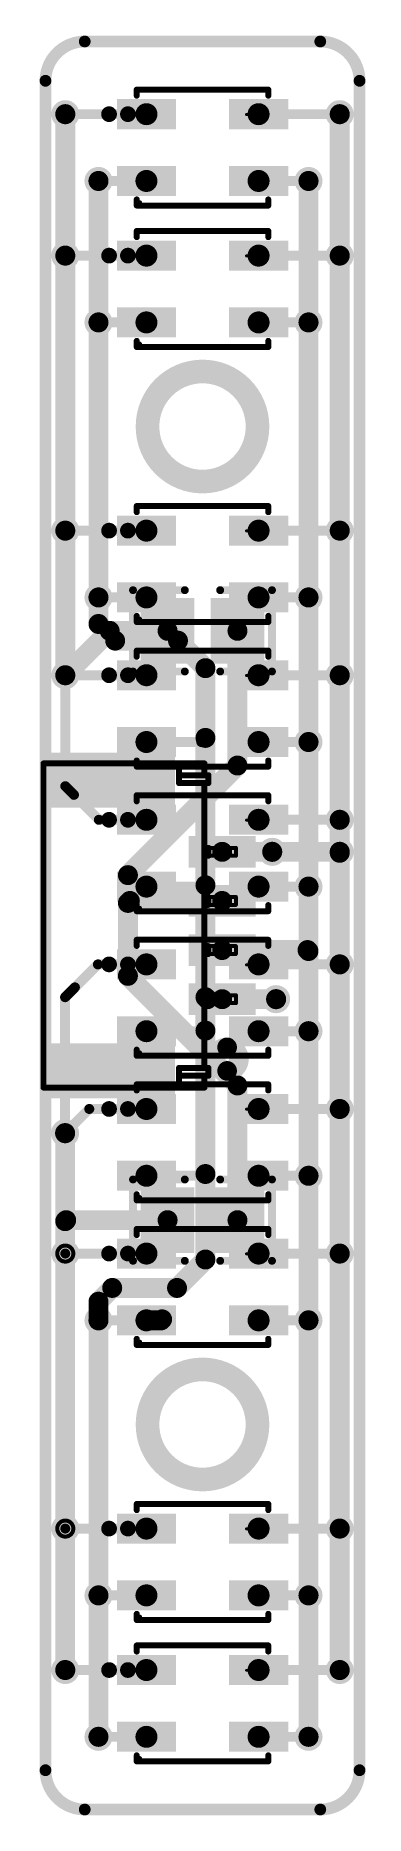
# Model space of a CAD drawing. Header units: millimetres. Extents: x 40.1 to 48.5, y 25.2 to 70.5.
import ezdxf

# ---------------------------------------------------------------- set-up
doc = ezdxf.new("R2010")
doc.units = ezdxf.units.MM
for name, color, linetype in [('BottomLayer', 5, 'Continuous'), ('BottomOverlay', 54, 'Continuous'), ('BottomPaste', 16, 'Continuous'), ('BottomSolder', 6, 'Continuous'), ('Mechanical1', 6, 'Continuous'), ('Mechanical15', 56, 'Continuous'), ('MidLayer2', 76, 'Continuous'), ('MultiLayer', 9, 'Continuous'), ('TopLayer', 1, 'Continuous'), ('TopOverlay', 2, 'Continuous'), ('TopPaste', 8, 'Continuous'), ('TopSolder', 216, 'Continuous')]:
    doc.layers.add(name, color=color, linetype=linetype)

# ---------------------------------------------------------------- blocks, each defined once
blk = doc.blocks.new('LC_0805_R_B_1')
at = {"layer": 'BottomLayer'}
for points, const_width in [([(-1.18, 0.735), (-1.18, -0.735)], 0.58), ([(-0.6, 0.735), (-0.6, -0.735)], 0.58), ([(0.6, 0.735), (0.6, -0.735)], 0.58), ([(1.18, 0.735), (1.18, -0.735)], 0.58), ([(-1.47, 0.367), (-0.31, 0.367)], 0.735), ([(0.31, 0.367), (1.47, 0.367)], 0.735), ([(-1.47, -0.367), (-0.31, -0.367)], 0.735), ([(0.31, -0.367), (1.47, -0.367)], 0.735)]:
    blk.add_lwpolyline(points, dxfattribs=dict(at, const_width=const_width))
at = {"layer": 'BottomLayer', "const_width": 0.58}
for points in [[(-1.18, 0, 1), (-0.6, 0, 1)], [(0.6, 0, 1), (1.18, 0, 1)]]:
    blk.add_lwpolyline(points, format="xyb", close=True, dxfattribs=at)
at = {"layer": 'BottomOverlay', "const_width": 0.2}
for points in [[(-0.45, 1.035), (-1.77, 1.035)], [(-1.77, 1.035), (-1.77, -1.035)], [(1.77, 1.035), (0.45, 1.035)], [(1.77, 1.035), (1.77, -1.035)], [(-0.45, -1.035), (-1.77, -1.035)], [(1.77, -1.035), (0.45, -1.035)]]:
    blk.add_lwpolyline(points, dxfattribs=at)
at = {"layer": 'BottomOverlay', "const_width": 0.1}
for points in [[(-1.82, 1.035, 1), (-1.72, 1.035, 1)], [(-1.82, 1.035, 1), (-1.72, 1.035, 1)], [(-0.5, 1.035, 1), (-0.4, 1.035, 1)], [(0.4, 1.035, 1), (0.5, 1.035, 1)], [(1.72, 1.035, 1), (1.82, 1.035, 1)], [(1.72, 1.035, 1), (1.82, 1.035, 1)], [(-1.82, -1.035, 1), (-1.72, -1.035, 1)], [(-1.82, -1.035, 1), (-1.72, -1.035, 1)], [(-0.5, -1.035, 1), (-0.4, -1.035, 1)], [(0.4, -1.035, 1), (0.5, -1.035, 1)], [(1.72, -1.035, 1), (1.82, -1.035, 1)], [(1.72, -1.035, 1), (1.82, -1.035, 1)]]:
    blk.add_lwpolyline(points, format="xyb", close=True, dxfattribs=at)
at = {"layer": 'BottomPaste'}
for points, const_width in [([(-1.18, 0.735), (-1.18, -0.735)], 0.58), ([(-0.6, 0.735), (-0.6, -0.735)], 0.58), ([(0.6, 0.735), (0.6, -0.735)], 0.58), ([(1.18, 0.735), (1.18, -0.735)], 0.58), ([(-1.47, 0.367), (-0.31, 0.367)], 0.735), ([(0.31, 0.367), (1.47, 0.367)], 0.735), ([(-1.47, -0.367), (-0.31, -0.367)], 0.735), ([(0.31, -0.367), (1.47, -0.367)], 0.735)]:
    blk.add_lwpolyline(points, dxfattribs=dict(at, const_width=const_width))
at = {"layer": 'BottomPaste', "const_width": 0.58}
for points in [[(-1.18, 0, 1), (-0.6, 0, 1)], [(0.6, 0, 1), (1.18, 0, 1)]]:
    blk.add_lwpolyline(points, format="xyb", close=True, dxfattribs=at)
at = {"layer": 'BottomSolder'}
for points, const_width in [([(-1.231, 0.837), (-1.231, -0.837)], 0.682), ([(-0.549, 0.837), (-0.549, -0.837)], 0.682), ([(0.549, 0.837), (0.549, -0.837)], 0.682), ([(1.231, 0.837), (1.231, -0.837)], 0.682), ([(-1.572, 0.418), (-0.208, 0.418)], 0.837), ([(0.208, 0.418), (1.572, 0.418)], 0.837), ([(-1.572, -0.418), (-0.208, -0.418)], 0.837), ([(0.208, -0.418), (1.572, -0.418)], 0.837)]:
    blk.add_lwpolyline(points, dxfattribs=dict(at, const_width=const_width))
at = {"layer": 'BottomSolder', "const_width": 0.682}
for points in [[(-1.231, 0, 1), (-0.549, 0, 1)], [(0.549, 0, 1), (1.231, 0, 1)]]:
    blk.add_lwpolyline(points, format="xyb", close=True, dxfattribs=at)
blk = doc.blocks.new('LC_0805_R_B_2')
at = {"layer": 'BottomLayer'}
for points, const_width in [([(-1.18, 0.735), (-1.18, -0.735)], 0.58), ([(-0.6, 0.735), (-0.6, -0.735)], 0.58), ([(0.6, 0.735), (0.6, -0.735)], 0.58), ([(1.18, 0.735), (1.18, -0.735)], 0.58), ([(-1.47, 0.367), (-0.31, 0.367)], 0.735), ([(0.31, 0.367), (1.47, 0.367)], 0.735), ([(-1.47, -0.367), (-0.31, -0.367)], 0.735), ([(0.31, -0.367), (1.47, -0.367)], 0.735)]:
    blk.add_lwpolyline(points, dxfattribs=dict(at, const_width=const_width))
at = {"layer": 'BottomLayer', "const_width": 0.58}
for points in [[(-1.18, 0, 1), (-0.6, 0, 1)], [(0.6, 0, 1), (1.18, 0, 1)]]:
    blk.add_lwpolyline(points, format="xyb", close=True, dxfattribs=at)
at = {"layer": 'BottomOverlay', "const_width": 0.2}
for points in [[(-0.45, 1.035), (-1.77, 1.035)], [(-1.77, 1.035), (-1.77, -1.035)], [(1.77, 1.035), (0.45, 1.035)], [(1.77, 1.035), (1.77, -1.035)], [(-0.45, -1.035), (-1.77, -1.035)], [(1.77, -1.035), (0.45, -1.035)]]:
    blk.add_lwpolyline(points, dxfattribs=at)
at = {"layer": 'BottomOverlay', "const_width": 0.1}
for points in [[(-1.82, 1.035, 1), (-1.72, 1.035, 1)], [(-1.82, 1.035, 1), (-1.72, 1.035, 1)], [(-0.5, 1.035, 1), (-0.4, 1.035, 1)], [(0.4, 1.035, 1), (0.5, 1.035, 1)], [(1.72, 1.035, 1), (1.82, 1.035, 1)], [(1.72, 1.035, 1), (1.82, 1.035, 1)], [(-1.82, -1.035, 1), (-1.72, -1.035, 1)], [(-1.82, -1.035, 1), (-1.72, -1.035, 1)], [(-0.5, -1.035, 1), (-0.4, -1.035, 1)], [(0.4, -1.035, 1), (0.5, -1.035, 1)], [(1.72, -1.035, 1), (1.82, -1.035, 1)], [(1.72, -1.035, 1), (1.82, -1.035, 1)]]:
    blk.add_lwpolyline(points, format="xyb", close=True, dxfattribs=at)
at = {"layer": 'BottomPaste'}
for points, const_width in [([(-1.18, 0.735), (-1.18, -0.735)], 0.58), ([(-0.6, 0.735), (-0.6, -0.735)], 0.58), ([(0.6, 0.735), (0.6, -0.735)], 0.58), ([(1.18, 0.735), (1.18, -0.735)], 0.58), ([(-1.47, 0.367), (-0.31, 0.367)], 0.735), ([(0.31, 0.367), (1.47, 0.367)], 0.735), ([(-1.47, -0.367), (-0.31, -0.367)], 0.735), ([(0.31, -0.367), (1.47, -0.367)], 0.735)]:
    blk.add_lwpolyline(points, dxfattribs=dict(at, const_width=const_width))
at = {"layer": 'BottomPaste', "const_width": 0.58}
for points in [[(-1.18, 0, 1), (-0.6, 0, 1)], [(0.6, 0, 1), (1.18, 0, 1)]]:
    blk.add_lwpolyline(points, format="xyb", close=True, dxfattribs=at)
at = {"layer": 'BottomSolder'}
for points, const_width in [([(-1.231, 0.837), (-1.231, -0.837)], 0.682), ([(-0.549, 0.837), (-0.549, -0.837)], 0.682), ([(0.549, 0.837), (0.549, -0.837)], 0.682), ([(1.231, 0.837), (1.231, -0.837)], 0.682), ([(-1.572, 0.418), (-0.208, 0.418)], 0.837), ([(0.208, 0.418), (1.572, 0.418)], 0.837), ([(-1.572, -0.418), (-0.208, -0.418)], 0.837), ([(0.208, -0.418), (1.572, -0.418)], 0.837)]:
    blk.add_lwpolyline(points, dxfattribs=dict(at, const_width=const_width))
at = {"layer": 'BottomSolder', "const_width": 0.682}
for points in [[(-1.231, 0, 1), (-0.549, 0, 1)], [(0.549, 0, 1), (1.231, 0, 1)]]:
    blk.add_lwpolyline(points, format="xyb", close=True, dxfattribs=at)
blk = doc.blocks.new('GH1_25_WS_4P_B_3')
at = {"layer": 'BottomLayer'}
for points, const_width in [([(-2.175, 2.875), (-1.575, 2.875)], 0.75), ([(-2.025, 3.25), (-2.025, 1.75)], 0.3), ([(-1.725, 3.25), (-1.725, 1.75)], 0.3), ([(-0.925, 2.875), (-0.325, 2.875)], 0.75), ([(-0.775, 3.25), (-0.775, 1.75)], 0.3), ([(-0.475, 3.25), (-0.475, 1.75)], 0.3), ([(0.325, 2.875), (0.925, 2.875)], 0.75), ([(0.475, 3.25), (0.475, 1.75)], 0.3), ([(0.775, 3.25), (0.775, 1.75)], 0.3), ([(1.575, 2.875), (2.175, 2.875)], 0.75), ([(1.725, 3.25), (1.725, 1.75)], 0.3), ([(2.025, 3.25), (2.025, 1.75)], 0.3), ([(-2.175, 2.125), (-1.575, 2.125)], 0.75), ([(-0.925, 2.125), (-0.325, 2.125)], 0.75), ([(0.325, 2.125), (0.925, 2.125)], 0.75), ([(1.575, 2.125), (2.175, 2.125)], 0.75), ([(-4, 1.2), (-4, -1.8)], 0.6), ([(-3.4, 1.2), (-3.4, -1.8)], 0.6), ([(3.4, 1.2), (3.4, -1.8)], 0.6), ([(4, 1.2), (4, -1.8)], 0.6), ([(-4.3, 0.45), (-3.1, 0.45)], 1.5), ([(3.1, 0.45), (4.3, 0.45)], 1.5), ([(-4.3, -1.05), (-3.1, -1.05)], 1.5), ([(3.1, -1.05), (4.3, -1.05)], 1.5)]:
    blk.add_lwpolyline(points, dxfattribs=dict(at, const_width=const_width))
for points, const_width in [([(-2.025, 2.5, 1), (-1.725, 2.5, 1)], 0.3), ([(-0.775, 2.5, 1), (-0.475, 2.5, 1)], 0.3), ([(0.475, 2.5, 1), (0.775, 2.5, 1)], 0.3), ([(1.725, 2.5, 1), (2.025, 2.5, 1)], 0.3), ([(-4, -0.3, 1), (-3.4, -0.3, 1)], 0.6), ([(3.4, -0.3, 1), (4, -0.3, 1)], 0.6)]:
    blk.add_lwpolyline(points, format="xyb", close=True, dxfattribs=dict(at, const_width=const_width))
at = {"layer": 'BottomOverlay'}
for points, const_width in [([(3.701, 2.627, 1), (3.101, 2.627, 1)], 0.5), ([(-2.001, 2.85, 1), (-1.95, 2.85, 1)], 0.051), ([(-2.001, 2.85, 1), (-1.95, 2.85, 1)], 0.051), ([(-1.801, 2.85, 1), (-1.75, 2.85, 1)], 0.051), ([(-1.801, 2.85, 1), (-1.75, 2.85, 1)], 0.051), ([(-0.751, 2.85, 1), (-0.7, 2.85, 1)], 0.051), ([(-0.751, 2.85, 1), (-0.7, 2.85, 1)], 0.051), ([(-0.551, 2.85, 1), (-0.5, 2.85, 1)], 0.051), ([(-0.551, 2.85, 1), (-0.5, 2.85, 1)], 0.051), ([(0.499, 2.85, 1), (0.55, 2.85, 1)], 0.051), ([(0.499, 2.85, 1), (0.55, 2.85, 1)], 0.051), ([(0.699, 2.85, 1), (0.75, 2.85, 1)], 0.051), ([(0.699, 2.85, 1), (0.75, 2.85, 1)], 0.051), ([(1.749, 2.85, 1), (1.8, 2.85, 1)], 0.051), ([(1.749, 2.85, 1), (1.8, 2.85, 1)], 0.051), ([(1.949, 2.85, 1), (2, 2.85, 1)], 0.051), ([(1.949, 2.85, 1), (2, 2.85, 1)], 0.051), ([(2.976, 2.627, 1), (3.226, 2.627, 1)], 0.25), ([(3.576, 2.627, 1), (3.826, 2.627, 1)], 0.25), ([(-4.163, 2.05, 1), (-4.087, 2.05, 1)], 0.0762), ([(-4.163, 2.05, 1), (-4.087, 2.05, 1)], 0.0762), ([(-3.863, 2.15, 1), (-3.787, 2.15, 1)], 0.0762), ([(-3.863, 2.15, 1), (-3.787, 2.15, 1)], 0.0762), ([(-3.863, 2.05, 1), (-3.787, 2.05, 1)], 0.0762), ([(-3.663, 2.15, 1), (-3.587, 2.15, 1)], 0.0762), ([(-3.663, 2.15, 1), (-3.587, 2.15, 1)], 0.0762), ([(-3.663, 2.05, 1), (-3.587, 2.05, 1)], 0.0762), ([(-3.663, 2.05, 1), (-3.587, 2.05, 1)], 0.0762), ([(-3.663, 2.05, 1), (-3.587, 2.05, 1)], 0.0762), ([(-2.013, 2.15, 1), (-1.937, 2.15, 1)], 0.0762), ([(-2.013, 2.15, 1), (-1.937, 2.15, 1)], 0.0762), ([(-2.013, 2.05, 1), (-1.937, 2.05, 1)], 0.0762), ([(-2.001, 2.15, 1), (-1.95, 2.15, 1)], 0.051), ([(-1.813, 2.15, 1), (-1.737, 2.15, 1)], 0.0762), ([(-1.813, 2.15, 1), (-1.737, 2.15, 1)], 0.0762), ([(-1.813, 2.05, 1), (-1.737, 2.05, 1)], 0.0762), ([(-1.801, 2.15, 1), (-1.75, 2.15, 1)], 0.051), ([(-0.763, 2.15, 1), (-0.687, 2.15, 1)], 0.0762), ([(-0.763, 2.15, 1), (-0.687, 2.15, 1)], 0.0762), ([(-0.763, 2.05, 1), (-0.687, 2.05, 1)], 0.0762), ([(-0.751, 2.15, 1), (-0.7, 2.15, 1)], 0.051), ([(-0.563, 2.15, 1), (-0.487, 2.15, 1)], 0.0762), ([(-0.563, 2.15, 1), (-0.487, 2.15, 1)], 0.0762), ([(-0.563, 2.05, 1), (-0.487, 2.05, 1)], 0.0762), ([(-0.551, 2.15, 1), (-0.5, 2.15, 1)], 0.051), ([(0.487, 2.15, 1), (0.563, 2.15, 1)], 0.0762), ([(0.487, 2.15, 1), (0.563, 2.15, 1)], 0.0762), ([(0.487, 2.05, 1), (0.563, 2.05, 1)], 0.0762), ([(0.499, 2.15, 1), (0.55, 2.15, 1)], 0.051), ([(0.687, 2.15, 1), (0.763, 2.15, 1)], 0.0762), ([(0.687, 2.15, 1), (0.763, 2.15, 1)], 0.0762), ([(0.687, 2.05, 1), (0.763, 2.05, 1)], 0.0762), ([(0.699, 2.15, 1), (0.75, 2.15, 1)], 0.051), ([(1.737, 2.15, 1), (1.813, 2.15, 1)], 0.0762), ([(1.737, 2.15, 1), (1.813, 2.15, 1)], 0.0762), ([(1.737, 2.05, 1), (1.813, 2.05, 1)], 0.0762), ([(1.749, 2.15, 1), (1.8, 2.15, 1)], 0.051), ([(1.937, 2.15, 1), (2.013, 2.15, 1)], 0.0762), ([(1.937, 2.15, 1), (2.013, 2.15, 1)], 0.0762), ([(1.937, 2.05, 1), (2.013, 2.05, 1)], 0.0762), ([(1.949, 2.15, 1), (2, 2.15, 1)], 0.051), ([(3.587, 2.15, 1), (3.663, 2.15, 1)], 0.0762), ([(3.587, 2.15, 1), (3.663, 2.15, 1)], 0.0762), ([(3.587, 2.05, 1), (3.663, 2.05, 1)], 0.0762), ([(3.587, 2.05, 1), (3.663, 2.05, 1)], 0.0762), ([(3.587, 2.05, 1), (3.663, 2.05, 1)], 0.0762), ([(3.787, 2.15, 1), (3.863, 2.15, 1)], 0.0762), ([(3.787, 2.15, 1), (3.863, 2.15, 1)], 0.0762), ([(3.787, 2.05, 1), (3.863, 2.05, 1)], 0.0762), ([(4.087, 2.05, 1), (4.163, 2.05, 1)], 0.0762), ([(4.087, 2.05, 1), (4.163, 2.05, 1)], 0.0762), ([(-4.163, 1.4, 1), (-4.087, 1.4, 1)], 0.0762), ([(-4.163, 1.4, 1), (-4.087, 1.4, 1)], 0.0762), ([(-4.163, 1.4, 1), (-4.087, 1.4, 1)], 0.0762), ([(-3.863, 1.4, 1), (-3.787, 1.4, 1)], 0.0762), ([(-3.663, 1.4, 1), (-3.587, 1.4, 1)], 0.0762), ([(-3.663, 1.4, 1), (-3.587, 1.4, 1)], 0.0762), ([(3.587, 1.4, 1), (3.663, 1.4, 1)], 0.0762), ([(3.587, 1.4, 1), (3.663, 1.4, 1)], 0.0762), ([(3.787, 1.4, 1), (3.863, 1.4, 1)], 0.0762), ([(4.087, 1.4, 1), (4.163, 1.4, 1)], 0.0762), ([(4.087, 1.4, 1), (4.163, 1.4, 1)], 0.0762), ([(4.087, 1.4, 1), (4.163, 1.4, 1)], 0.0762), ([(-4.163, -2.05, 1), (-4.087, -2.05, 1)], 0.0762), ([(-4.163, -2.05, 1), (-4.087, -2.05, 1)], 0.0762), ([(4.087, -2.05, 1), (4.163, -2.05, 1)], 0.0762), ([(4.087, -2.05, 1), (4.163, -2.05, 1)], 0.0762)]:
    blk.add_lwpolyline(points, format="xyb", close=True, dxfattribs=dict(at, const_width=const_width))
for points, const_width in [([(-1.775, 2.85), (-1.975, 2.85)], 0.102), ([(-1.975, 2.15), (-1.975, 2.85)], 0.102), ([(-1.775, 2.15), (-1.775, 2.85)], 0.102), ([(-0.525, 2.85), (-0.725, 2.85)], 0.102), ([(-0.725, 2.15), (-0.725, 2.85)], 0.102), ([(-0.525, 2.15), (-0.525, 2.85)], 0.102), ([(0.725, 2.85), (0.525, 2.85)], 0.102), ([(0.525, 2.15), (0.525, 2.85)], 0.102), ([(0.725, 2.15), (0.725, 2.85)], 0.102), ([(1.775, 2.15), (1.775, 2.85)], 0.102), ([(1.975, 2.85), (1.775, 2.85)], 0.102), ([(1.975, 2.15), (1.975, 2.85)], 0.102), ([(-3.825, 2.05), (-4.125, 2.05)], 0.152), ([(-4.125, 1.4), (-4.125, 2.05)], 0.152), ([(-3.625, 2.15), (-3.825, 2.15)], 0.152), ([(-3.825, 1.4), (-3.825, 2.15)], 0.152), ([(-3.625, 2.05), (-3.625, 2.15)], 0.152), ([(-3.625, 2.05), (3.625, 2.05)], 0.152), ([(-3.625, 1.4), (-3.625, 2.05)], 0.152), ([(-1.775, 2.15), (-1.975, 2.15)], 0.152), ([(-1.975, 2.05), (-1.975, 2.15)], 0.152), ([(-1.775, 2.05), (-1.775, 2.15)], 0.152), ([(-0.525, 2.15), (-0.725, 2.15)], 0.152), ([(-0.725, 2.05), (-0.725, 2.15)], 0.152), ([(-0.525, 2.05), (-0.525, 2.15)], 0.152), ([(0.725, 2.15), (0.525, 2.15)], 0.152), ([(0.525, 2.05), (0.525, 2.15)], 0.152), ([(0.725, 2.05), (0.725, 2.15)], 0.152), ([(1.975, 2.15), (1.775, 2.15)], 0.152), ([(1.775, 2.05), (1.775, 2.15)], 0.152), ([(1.975, 2.05), (1.975, 2.15)], 0.152), ([(3.625, 2.05), (3.625, 2.15)], 0.152), ([(3.825, 2.15), (3.625, 2.15)], 0.152), ([(3.625, 1.4), (3.625, 2.05)], 0.152), ([(3.825, 1.4), (3.825, 2.15)], 0.152), ([(4.125, 2.05), (3.825, 2.05)], 0.152), ([(4.125, 1.4), (4.125, 2.05)], 0.152), ([(-3.625, 1.4), (-4.125, 1.4)], 0.152), ([(-4.125, -2.05), (-4.125, 1.4)], 0.152), ([(4.125, 1.4), (3.625, 1.4)], 0.152), ([(4.125, -2.05), (4.125, 1.4)], 0.152), ([(4.125, -2.05), (-4.125, -2.05)], 0.152)]:
    blk.add_lwpolyline(points, dxfattribs=dict(at, const_width=const_width))
at = {"layer": 'BottomPaste'}
for points, const_width in [([(-2.175, 2.875), (-1.575, 2.875)], 0.75), ([(-2.025, 3.25), (-2.025, 1.75)], 0.3), ([(-1.725, 3.25), (-1.725, 1.75)], 0.3), ([(-0.925, 2.875), (-0.325, 2.875)], 0.75), ([(-0.775, 3.25), (-0.775, 1.75)], 0.3), ([(-0.475, 3.25), (-0.475, 1.75)], 0.3), ([(0.325, 2.875), (0.925, 2.875)], 0.75), ([(0.475, 3.25), (0.475, 1.75)], 0.3), ([(0.775, 3.25), (0.775, 1.75)], 0.3), ([(1.575, 2.875), (2.175, 2.875)], 0.75), ([(1.725, 3.25), (1.725, 1.75)], 0.3), ([(2.025, 3.25), (2.025, 1.75)], 0.3), ([(-2.175, 2.125), (-1.575, 2.125)], 0.75), ([(-0.925, 2.125), (-0.325, 2.125)], 0.75), ([(0.325, 2.125), (0.925, 2.125)], 0.75), ([(1.575, 2.125), (2.175, 2.125)], 0.75), ([(-4, 1.2), (-4, -1.8)], 0.6), ([(-3.4, 1.2), (-3.4, -1.8)], 0.6), ([(3.4, 1.2), (3.4, -1.8)], 0.6), ([(4, 1.2), (4, -1.8)], 0.6), ([(-4.3, 0.45), (-3.1, 0.45)], 1.5), ([(3.1, 0.45), (4.3, 0.45)], 1.5), ([(-4.3, -1.05), (-3.1, -1.05)], 1.5), ([(3.1, -1.05), (4.3, -1.05)], 1.5)]:
    blk.add_lwpolyline(points, dxfattribs=dict(at, const_width=const_width))
for points, const_width in [([(-2.025, 2.5, 1), (-1.725, 2.5, 1)], 0.3), ([(-0.775, 2.5, 1), (-0.475, 2.5, 1)], 0.3), ([(0.475, 2.5, 1), (0.775, 2.5, 1)], 0.3), ([(1.725, 2.5, 1), (2.025, 2.5, 1)], 0.3), ([(-4, -0.3, 1), (-3.4, -0.3, 1)], 0.6), ([(3.4, -0.3, 1), (4, -0.3, 1)], 0.6)]:
    blk.add_lwpolyline(points, format="xyb", close=True, dxfattribs=dict(at, const_width=const_width))
at = {"layer": 'BottomSolder'}
for points, const_width in [([(-2.277, 2.926), (-1.473, 2.926)], 0.852), ([(-2.076, 3.352), (-2.076, 1.648)], 0.402), ([(-1.674, 3.352), (-1.674, 1.648)], 0.402), ([(-1.027, 2.926), (-0.223, 2.926)], 0.852), ([(-0.826, 3.352), (-0.826, 1.648)], 0.402), ([(-0.424, 3.352), (-0.424, 1.648)], 0.402), ([(0.223, 2.926), (1.027, 2.926)], 0.852), ([(0.424, 3.352), (0.424, 1.648)], 0.402), ([(0.826, 3.352), (0.826, 1.648)], 0.402), ([(1.473, 2.926), (2.277, 2.926)], 0.852), ([(1.674, 3.352), (1.674, 1.648)], 0.402), ([(2.076, 3.352), (2.076, 1.648)], 0.402), ([(-2.277, 2.074), (-1.473, 2.074)], 0.852), ([(-1.027, 2.074), (-0.223, 2.074)], 0.852), ([(0.223, 2.074), (1.027, 2.074)], 0.852), ([(1.473, 2.074), (2.277, 2.074)], 0.852), ([(-4.051, 1.302), (-4.051, -1.902)], 0.702), ([(-3.349, 1.302), (-3.349, -1.902)], 0.702), ([(3.349, 1.302), (3.349, -1.902)], 0.702), ([(4.051, 1.302), (4.051, -1.902)], 0.702), ([(-4.402, 0.501), (-2.998, 0.501)], 1.602), ([(2.998, 0.501), (4.402, 0.501)], 1.602), ([(-4.402, -1.101), (-2.998, -1.101)], 1.602), ([(2.998, -1.101), (4.402, -1.101)], 1.602)]:
    blk.add_lwpolyline(points, dxfattribs=dict(at, const_width=const_width))
for points, const_width in [([(-2.076, 2.5, 1), (-1.674, 2.5, 1)], 0.402), ([(-0.826, 2.5, 1), (-0.424, 2.5, 1)], 0.402), ([(0.424, 2.5, 1), (0.826, 2.5, 1)], 0.402), ([(1.674, 2.5, 1), (2.076, 2.5, 1)], 0.402), ([(-4.051, -0.3, 1), (-3.349, -0.3, 1)], 0.702), ([(3.349, -0.3, 1), (4.051, -0.3, 1)], 0.702)]:
    blk.add_lwpolyline(points, format="xyb", close=True, dxfattribs=dict(at, const_width=const_width))
blk = doc.blocks.new('LED_SMD_4P_L3_2_W2_8_P1_70_TL_4')
at = {"layer": 'Mechanical15'}
for p, q in [((-1.456, 0.874), (-1.456, 0.922)), ((-1.456, 0.922), (-1.44, 0.922)), ((-1.44, 0.682), (-1.44, 0.922)), ((-1.44, 0.922), (-1.424, 0.922)), ((-1.44, 0.922), (-1.44, 0.874)), ((-1.424, 0.682), (-1.424, 0.938)), ((-1.424, 0.938), (-1.408, 0.938)), ((-1.424, 0.922), (-1.424, 0.682)), ((-1.408, 0.682), (-1.408, 0.938)), ((-1.408, 0.938), (-1.392, 0.938)), ((-1.408, 0.938), (-1.408, 0.682)), ((-1.392, 0.682), (-1.392, 0.938)), ((-1.392, 0.938), (-1.376, 0.938)), ((-1.392, 0.938), (-1.392, 0.682)), ((-1.376, 0.938), (-1.376, 0.682)), ((1.184, 0.762), (1.184, 0.922)), ((1.184, 0.922), (1.2, 0.922)), ((1.2, 0.762), (1.2, 0.922)), ((1.2, 0.922), (1.216, 0.922)), ((1.2, 0.922), (1.2, 0.762)), ((1.216, 0.762), (1.216, 0.922)), ((1.216, 0.922), (1.232, 0.922)), ((1.216, 0.922), (1.216, 0.762)), ((1.232, 0.922), (1.232, 0.762)), ((1.328, 0.906), (1.328, 0.938)), ((1.328, 0.938), (1.344, 0.938)), ((1.344, 0.906), (1.344, 0.938)), ((1.344, 0.938), (1.36, 0.938)), ((1.344, 0.938), (1.344, 0.906)), ((1.36, 0.906), (1.36, 0.938)), ((1.36, 0.938), (1.376, 0.938)), ((1.36, 0.938), (1.36, 0.906)), ((1.376, 0.906), (1.376, 0.938)), ((1.376, 0.938), (1.392, 0.938)), ((1.376, 0.938), (1.376, 0.906)), ((1.392, 0.906), (1.392, 0.938)), ((1.392, 0.938), (1.408, 0.938)), ((1.392, 0.938), (1.392, 0.906)), ((1.408, 0.906), (1.408, 0.938)), ((1.408, 0.938), (1.424, 0.938)), ((1.408, 0.938), (1.408, 0.906)), ((1.424, 0.906), (1.424, 0.938)), ((1.424, 0.938), (1.44, 0.938)), ((1.424, 0.938), (1.424, 0.906)), ((1.44, 0.906), (1.44, 0.938)), ((1.44, 0.938), (1.456, 0.938)), ((1.44, 0.938), (1.44, 0.906)), ((1.456, 0.842), (1.456, 0.938)), ((1.456, 0.938), (1.472, 0.938)), ((1.456, 0.938), (1.456, 0.906)), ((1.472, 0.858), (1.472, 0.938)), ((1.472, 0.938), (1.488, 0.938)), ((1.472, 0.938), (1.472, 0.842)), ((1.488, 0.874), (1.488, 0.938)), ((1.488, 0.938), (1.504, 0.938)), ((1.488, 0.938), (1.488, 0.858)), ((1.504, 0.922), (1.504, 0.938)), ((1.504, 0.938), (1.52, 0.938)), ((1.504, 0.938), (1.504, 0.874)), ((1.52, 0.922), (1.504, 0.922)), ((1.52, 0.938), (1.52, 0.922)), ((-1.504, 0.858), (-1.504, 0.89)), ((-1.504, 0.89), (-1.488, 0.89)), ((-1.488, 0.858), (-1.504, 0.858)), ((-1.488, 0.858), (-1.488, 0.89)), ((-1.488, 0.89), (-1.472, 0.89)), ((-1.488, 0.89), (-1.488, 0.858)), ((-1.472, 0.858), (-1.488, 0.858)), ((-1.472, 0.858), (-1.472, 0.906)), ((-1.472, 0.906), (-1.456, 0.906)), ((-1.472, 0.89), (-1.472, 0.858)), ((-1.456, 0.858), (-1.472, 0.858)), ((-1.456, 0.906), (-1.456, 0.858)), ((-1.44, 0.874), (-1.456, 0.874)), ((-1.424, 0.682), (-1.44, 0.682)), ((-1.408, 0.682), (-1.424, 0.682)), ((-1.392, 0.682), (-1.408, 0.682)), ((-1.376, 0.682), (-1.392, 0.682)), ((-1.312, 0.762), (-1.312, 0.794)), ((-1.312, 0.794), (-1.296, 0.794)), ((-1.296, 0.762), (-1.312, 0.762)), ((-1.296, 0.762), (-1.296, 0.794)), ((-1.296, 0.794), (-1.28, 0.794)), ((-1.296, 0.794), (-1.296, 0.762)), ((-1.28, 0.762), (-1.296, 0.762)), ((-1.28, 0.762), (-1.28, 0.794)), ((-1.28, 0.794), (-1.264, 0.794)), ((-1.28, 0.794), (-1.28, 0.762)), ((-1.264, 0.762), (-1.28, 0.762)), ((-1.264, 0.762), (-1.264, 0.794)), ((-1.264, 0.794), (-1.248, 0.794)), ((-1.264, 0.794), (-1.264, 0.762)), ((-1.248, 0.762), (-1.264, 0.762)), ((-1.248, 0.762), (-1.248, 0.794)), ((-1.248, 0.794), (-1.232, 0.794)), ((-1.248, 0.794), (-1.248, 0.762)), ((-1.232, 0.762), (-1.248, 0.762)), ((-1.232, 0.762), (-1.232, 0.794)), ((-1.232, 0.794), (-1.216, 0.794)), ((-1.232, 0.794), (-1.232, 0.762)), ((-1.216, 0.762), (-1.232, 0.762)), ((-1.216, 0.762), (-1.216, 0.794)), ((-1.216, 0.794), (-1.2, 0.794)), ((-1.216, 0.794), (-1.216, 0.762)), ((-1.2, 0.762), (-1.216, 0.762)), ((-1.2, 0.794), (-1.2, 0.762)), ((1.104, 0.826), (1.104, 0.858)), ((1.104, 0.858), (1.12, 0.858)), ((1.12, 0.826), (1.104, 0.826)), ((1.12, 0.826), (1.12, 0.858)), ((1.12, 0.858), (1.136, 0.858)), ((1.12, 0.858), (1.12, 0.826)), ((1.136, 0.826), (1.12, 0.826)), ((1.136, 0.826), (1.136, 0.858)), ((1.136, 0.858), (1.152, 0.858)), ((1.136, 0.858), (1.136, 0.826)), ((1.152, 0.826), (1.136, 0.826)), ((1.152, 0.826), (1.152, 0.858)), ((1.152, 0.858), (1.168, 0.858)), ((1.152, 0.858), (1.152, 0.826)), ((1.168, 0.826), (1.152, 0.826)), ((1.168, 0.826), (1.168, 0.858)), ((1.168, 0.858), (1.184, 0.858)), ((1.168, 0.858), (1.168, 0.826)), ((1.184, 0.826), (1.168, 0.826)), ((1.184, 0.858), (1.184, 0.826)), ((1.2, 0.762), (1.184, 0.762)), ((1.216, 0.762), (1.2, 0.762)), ((1.232, 0.762), (1.216, 0.762)), ((1.232, 0.826), (1.232, 0.858)), ((1.232, 0.858), (1.248, 0.858)), ((1.248, 0.826), (1.232, 0.826)), ((1.248, 0.826), (1.248, 0.858)), ((1.248, 0.858), (1.264, 0.858)), ((1.248, 0.858), (1.248, 0.826)), ((1.264, 0.826), (1.248, 0.826)), ((1.264, 0.826), (1.264, 0.858)), ((1.264, 0.858), (1.28, 0.858)), ((1.264, 0.858), (1.264, 0.826)), ((1.28, 0.826), (1.264, 0.826)), ((1.28, 0.826), (1.28, 0.858)), ((1.28, 0.858), (1.296, 0.858)), ((1.28, 0.858), (1.28, 0.826)), ((1.296, 0.826), (1.28, 0.826)), ((1.296, 0.858), (1.296, 0.826)), ((1.344, 0.906), (1.328, 0.906)), ((1.36, 0.906), (1.344, 0.906)), ((1.344, 0.698), (1.344, 0.794)), ((1.344, 0.794), (1.36, 0.794)), ((1.36, 0.698), (1.344, 0.698)), ((1.376, 0.906), (1.36, 0.906)), ((1.36, 0.698), (1.36, 0.826)), ((1.36, 0.826), (1.376, 0.826)), ((1.36, 0.794), (1.36, 0.698)), ((1.376, 0.698), (1.36, 0.698)), ((1.392, 0.906), (1.376, 0.906)), ((1.376, 0.682), (1.376, 0.826)), ((1.376, 0.826), (1.392, 0.826)), ((1.376, 0.826), (1.376, 0.698)), ((1.392, 0.682), (1.376, 0.682)), ((1.408, 0.906), (1.392, 0.906)), ((1.392, 0.778), (1.392, 0.842)), ((1.392, 0.842), (1.408, 0.842)), ((1.392, 0.826), (1.392, 0.682)), ((1.408, 0.778), (1.392, 0.778)), ((1.392, 0.682), (1.392, 0.73)), ((1.392, 0.73), (1.408, 0.73)), ((1.408, 0.682), (1.392, 0.682)), ((1.424, 0.906), (1.408, 0.906)), ((1.408, 0.81), (1.408, 0.858)), ((1.408, 0.858), (1.424, 0.858)), ((1.408, 0.842), (1.408, 0.778)), ((1.424, 0.81), (1.408, 0.81)), ((1.408, 0.73), (1.408, 0.682)), ((1.408, 0.682), (1.408, 0.714)), ((1.408, 0.714), (1.424, 0.714)), ((1.424, 0.682), (1.408, 0.682)), ((1.44, 0.906), (1.424, 0.906)), ((1.424, 0.81), (1.424, 0.858)), ((1.424, 0.858), (1.44, 0.858)), ((1.424, 0.858), (1.424, 0.81)), ((1.44, 0.81), (1.424, 0.81)), ((1.424, 0.682), (1.424, 0.714)), ((1.424, 0.714), (1.44, 0.714)), ((1.424, 0.714), (1.424, 0.682)), ((1.44, 0.682), (1.424, 0.682)), ((1.456, 0.906), (1.44, 0.906)), ((1.44, 0.826), (1.44, 0.874)), ((1.44, 0.874), (1.456, 0.874)), ((1.44, 0.858), (1.44, 0.81)), ((1.456, 0.826), (1.44, 0.826)), ((1.44, 0.682), (1.44, 0.73)), ((1.44, 0.73), (1.456, 0.73)), ((1.44, 0.714), (1.44, 0.682)), ((1.456, 0.682), (1.44, 0.682)), ((1.456, 0.874), (1.456, 0.826)), ((1.472, 0.842), (1.456, 0.842)), ((1.456, 0.682), (1.456, 0.73)), ((1.456, 0.73), (1.472, 0.73)), ((1.456, 0.73), (1.456, 0.682)), ((1.472, 0.682), (1.456, 0.682)), ((1.488, 0.858), (1.472, 0.858)), ((1.472, 0.698), (1.472, 0.746)), ((1.472, 0.746), (1.488, 0.746)), ((1.472, 0.73), (1.472, 0.682)), ((1.488, 0.698), (1.472, 0.698)), ((1.504, 0.874), (1.488, 0.874)), ((1.488, 0.714), (1.488, 0.746)), ((1.488, 0.746), (1.504, 0.746)), ((1.488, 0.746), (1.488, 0.698)), ((1.504, 0.714), (1.488, 0.714)), ((1.504, 0.746), (1.504, 0.714)), ((-1.504, -0.97), (-1.504, -0.89)), ((-1.504, -0.89), (-1.488, -0.89)), ((-1.488, -0.97), (-1.488, -0.874)), ((-1.488, -0.874), (-1.472, -0.874)), ((-1.488, -0.89), (-1.488, -0.97)), ((-1.472, -0.97), (-1.472, -0.858)), ((-1.472, -0.858), (-1.456, -0.858)), ((-1.472, -0.874), (-1.472, -0.97)), ((-1.456, -0.906), (-1.456, -0.826)), ((-1.456, -0.826), (-1.44, -0.826)), ((-1.456, -0.858), (-1.456, -0.97)), ((-1.44, -0.906), (-1.456, -0.906)), ((-1.44, -0.89), (-1.44, -0.794)), ((-1.44, -0.794), (-1.424, -0.794)), ((-1.44, -0.826), (-1.44, -0.906)), ((-1.424, -0.89), (-1.44, -0.89)), ((-1.424, -0.858), (-1.424, -0.762)), ((-1.424, -0.762), (-1.408, -0.762)), ((-1.424, -0.794), (-1.424, -0.89)), ((-1.408, -0.858), (-1.424, -0.858)), ((-1.408, -1.018), (-1.408, -0.762)), ((-1.408, -0.762), (-1.392, -0.762)), ((-1.408, -0.762), (-1.408, -0.858)), ((-1.392, -1.018), (-1.392, -0.762)), ((-1.392, -0.762), (-1.376, -0.762)), ((-1.392, -0.762), (-1.392, -1.018)), ((-1.376, -1.018), (-1.376, -0.762)), ((-1.376, -0.762), (-1.36, -0.762)), ((-1.376, -0.762), (-1.376, -1.018)), ((-1.36, -0.762), (-1.36, -1.018)), ((-1.312, -0.938), (-1.312, -0.906)), ((-1.312, -0.906), (-1.296, -0.906)), ((-1.296, -0.938), (-1.296, -0.906)), ((-1.296, -0.906), (-1.28, -0.906)), ((-1.296, -0.906), (-1.296, -0.938)), ((-1.28, -0.938), (-1.28, -0.906)), ((-1.28, -0.906), (-1.264, -0.906)), ((-1.28, -0.906), (-1.28, -0.938)), ((-1.264, -0.938), (-1.264, -0.906)), ((-1.264, -0.906), (-1.248, -0.906)), ((-1.264, -0.906), (-1.264, -0.938)), ((-1.248, -0.938), (-1.248, -0.906)), ((-1.248, -0.906), (-1.232, -0.906)), ((-1.248, -0.906), (-1.248, -0.938)), ((-1.232, -0.938), (-1.232, -0.906)), ((-1.232, -0.906), (-1.216, -0.906)), ((-1.232, -0.906), (-1.232, -0.938)), ((-1.216, -0.938), (-1.216, -0.906)), ((-1.216, -0.906), (-1.2, -0.906)), ((-1.216, -0.906), (-1.216, -0.938)), ((-1.2, -0.906), (-1.2, -0.938)), ((1.2, -0.874), (1.2, -0.842)), ((1.2, -0.842), (1.216, -0.842)), ((1.216, -0.874), (1.2, -0.874)), ((1.216, -0.874), (1.216, -0.842)), ((1.216, -0.842), (1.232, -0.842)), ((1.216, -0.842), (1.216, -0.874)), ((1.232, -0.874), (1.216, -0.874)), ((1.232, -0.874), (1.232, -0.842)), ((1.232, -0.842), (1.248, -0.842)), ((1.232, -0.842), (1.232, -0.874)), ((1.248, -0.874), (1.232, -0.874)), ((1.248, -0.874), (1.248, -0.842)), ((1.248, -0.842), (1.264, -0.842)), ((1.248, -0.842), (1.248, -0.874)), ((1.264, -0.874), (1.248, -0.874)), ((1.264, -0.874), (1.264, -0.842)), ((1.264, -0.842), (1.28, -0.842)), ((1.264, -0.842), (1.264, -0.874)), ((1.28, -0.874), (1.264, -0.874)), ((1.28, -0.874), (1.28, -0.842)), ((1.28, -0.842), (1.296, -0.842)), ((1.28, -0.842), (1.28, -0.874)), ((1.296, -0.874), (1.28, -0.874)), ((1.296, -0.874), (1.296, -0.842)), ((1.296, -0.842), (1.312, -0.842)), ((1.296, -0.842), (1.296, -0.874)), ((1.312, -0.874), (1.296, -0.874)), ((1.312, -0.842), (1.312, -0.874)), ((1.344, -0.874), (1.344, -0.794)), ((1.344, -0.794), (1.36, -0.794)), ((1.36, -0.874), (1.344, -0.874)), ((1.36, -0.89), (1.36, -0.778)), ((1.36, -0.778), (1.376, -0.778)), ((1.36, -0.794), (1.36, -0.874)), ((1.376, -0.89), (1.36, -0.89)), ((1.36, -1.002), (1.36, -0.906)), ((1.36, -0.906), (1.376, -0.906)), ((1.376, -1.018), (1.376, -0.762)), ((1.376, -0.762), (1.392, -0.762)), ((1.376, -0.778), (1.376, -0.89)), ((1.376, -0.906), (1.376, -1.002)), ((1.392, -0.81), (1.392, -0.762)), ((1.392, -0.762), (1.408, -0.762)), ((1.392, -0.762), (1.392, -1.018)), ((1.408, -0.81), (1.392, -0.81)), ((1.392, -1.018), (1.392, -0.858)), ((1.392, -0.858), (1.408, -0.858)), ((1.408, -0.794), (1.408, -0.762)), ((1.408, -0.762), (1.424, -0.762)), ((1.408, -0.762), (1.408, -0.81)), ((1.424, -0.794), (1.408, -0.794)), ((1.408, -0.858), (1.408, -1.018)), ((1.408, -0.922), (1.408, -0.874)), ((1.408, -0.874), (1.424, -0.874)), ((1.424, -0.794), (1.424, -0.762)), ((1.424, -0.762), (1.44, -0.762)), ((1.424, -0.762), (1.424, -0.794)), ((1.44, -0.794), (1.424, -0.794)), ((1.424, -0.906), (1.424, -0.874)), ((1.424, -0.874), (1.44, -0.874)), ((1.424, -0.874), (1.424, -0.922)), ((1.44, -0.906), (1.424, -0.906)), ((1.44, -0.794), (1.44, -0.762)), ((1.44, -0.762), (1.456, -0.762)), ((1.44, -0.762), (1.44, -0.794)), ((1.456, -0.794), (1.44, -0.794)), ((1.44, -0.906), (1.44, -0.874)), ((1.44, -0.874), (1.456, -0.874)), ((1.44, -0.874), (1.44, -0.906)), ((1.456, -0.906), (1.44, -0.906)), ((1.456, -0.81), (1.456, -0.762)), ((1.456, -0.762), (1.472, -0.762)), ((1.456, -0.762), (1.456, -0.794)), ((1.472, -0.81), (1.456, -0.81)), ((1.456, -0.906), (1.456, -0.874)), ((1.456, -0.874), (1.472, -0.874)), ((1.456, -0.874), (1.456, -0.906)), ((1.472, -0.906), (1.456, -0.906)), ((1.472, -0.81), (1.472, -0.762)), ((1.472, -0.762), (1.488, -0.762)), ((1.472, -0.762), (1.472, -0.81)), ((1.488, -0.81), (1.472, -0.81)), ((1.472, -0.906), (1.472, -0.874)), ((1.472, -0.874), (1.488, -0.874)), ((1.472, -0.874), (1.472, -0.906)), ((1.488, -0.906), (1.472, -0.906)), ((1.488, -0.762), (1.488, -0.81)), ((1.488, -0.81), (1.488, -0.778)), ((1.488, -0.778), (1.504, -0.778)), ((1.504, -0.81), (1.488, -0.81)), ((1.488, -0.874), (1.488, -0.906)), ((1.504, -0.778), (1.504, -0.81)), ((-1.536, -0.97), (-1.536, -0.938)), ((-1.536, -0.938), (-1.52, -0.938)), ((-1.52, -0.97), (-1.536, -0.97)), ((-1.52, -0.97), (-1.52, -0.922)), ((-1.52, -0.922), (-1.504, -0.922)), ((-1.52, -0.938), (-1.52, -0.97)), ((-1.504, -0.97), (-1.52, -0.97)), ((-1.504, -0.922), (-1.504, -0.97)), ((-1.488, -0.97), (-1.504, -0.97)), ((-1.472, -0.97), (-1.488, -0.97)), ((-1.456, -0.97), (-1.472, -0.97)), ((-1.456, -0.97), (-1.456, -0.938)), ((-1.456, -0.938), (-1.44, -0.938)), ((-1.44, -0.97), (-1.456, -0.97)), ((-1.44, -0.97), (-1.44, -0.938)), ((-1.44, -0.938), (-1.424, -0.938)), ((-1.44, -0.938), (-1.44, -0.97)), ((-1.424, -0.97), (-1.44, -0.97)), ((-1.424, -0.97), (-1.424, -0.938)), ((-1.424, -0.938), (-1.408, -0.938)), ((-1.424, -0.938), (-1.424, -0.97)), ((-1.408, -0.97), (-1.424, -0.97)), ((-1.408, -0.938), (-1.408, -0.97)), ((-1.392, -1.018), (-1.408, -1.018)), ((-1.376, -1.018), (-1.392, -1.018)), ((-1.36, -1.018), (-1.376, -1.018)), ((-1.36, -0.97), (-1.36, -0.938)), ((-1.36, -0.938), (-1.344, -0.938)), ((-1.344, -0.97), (-1.36, -0.97)), ((-1.344, -0.97), (-1.344, -0.938)), ((-1.344, -0.938), (-1.328, -0.938)), ((-1.344, -0.938), (-1.344, -0.97)), ((-1.328, -0.97), (-1.344, -0.97)), ((-1.328, -0.97), (-1.328, -0.938)), ((-1.328, -0.938), (-1.312, -0.938)), ((-1.328, -0.938), (-1.328, -0.97)), ((-1.312, -0.97), (-1.328, -0.97)), ((-1.296, -0.938), (-1.312, -0.938)), ((-1.312, -0.938), (-1.312, -0.97)), ((-1.28, -0.938), (-1.296, -0.938)), ((-1.264, -0.938), (-1.28, -0.938)), ((-1.248, -0.938), (-1.264, -0.938)), ((-1.232, -0.938), (-1.248, -0.938)), ((-1.216, -0.938), (-1.232, -0.938)), ((-1.2, -0.938), (-1.216, -0.938)), ((1.344, -0.986), (1.344, -0.922)), ((1.344, -0.922), (1.36, -0.922)), ((1.36, -0.986), (1.344, -0.986)), ((1.36, -0.922), (1.36, -0.986)), ((1.376, -1.002), (1.36, -1.002)), ((1.392, -1.018), (1.376, -1.018)), ((1.408, -1.018), (1.392, -1.018)), ((1.424, -0.922), (1.408, -0.922)), ((1.408, -1.018), (1.408, -0.986)), ((1.408, -0.986), (1.424, -0.986)), ((1.424, -1.018), (1.408, -1.018)), ((1.424, -1.018), (1.424, -0.986)), ((1.424, -0.986), (1.44, -0.986)), ((1.424, -0.986), (1.424, -1.018)), ((1.44, -1.018), (1.424, -1.018)), ((1.44, -1.018), (1.44, -0.986)), ((1.44, -0.986), (1.456, -0.986)), ((1.44, -0.986), (1.44, -1.018)), ((1.456, -1.018), (1.44, -1.018)), ((1.456, -1.018), (1.456, -0.97)), ((1.456, -0.97), (1.472, -0.97)), ((1.456, -0.986), (1.456, -1.018)), ((1.472, -1.018), (1.456, -1.018)), ((1.472, -1.002), (1.472, -0.97)), ((1.472, -0.97), (1.488, -0.97)), ((1.472, -0.97), (1.472, -1.018)), ((1.488, -1.002), (1.472, -1.002)), ((1.488, -1.002), (1.488, -0.97)), ((1.488, -0.97), (1.504, -0.97)), ((1.488, -0.97), (1.488, -1.002)), ((1.504, -1.002), (1.488, -1.002)), ((1.504, -0.97), (1.504, -1.002))]:
    blk.add_line(p, q, dxfattribs=at)
for points, const_width in [([(-1.8, 0.85, 1), (-2, 0.85, 1)], 0.2), ([(-2.05, 0.85, 1), (-1.95, 0.85, 1)], 0.1), ([(-1.85, 0.85, 1), (-1.75, 0.85, 1)], 0.1)]:
    blk.add_lwpolyline(points, format="xyb", close=True, dxfattribs=dict(at, const_width=const_width))
at = {"layer": 'MidLayer2'}
for points, const_width in [([(-1.57, -1.4, 1), (-1.63, -1.4, 1)], 0.06), ([(-1.645, -1.4, 1), (-1.615, -1.4, 1)], 0.03), ([(-1.585, -1.4, 1), (-1.555, -1.4, 1)], 0.03)]:
    blk.add_lwpolyline(points, format="xyb", close=True, dxfattribs=dict(at, const_width=const_width))
at = {"layer": 'TopLayer'}
for points, const_width in [([(-1.754, 1.13), (-1.754, 0.57)], 0.653), ([(-1.101, 1.13), (-1.101, 0.57)], 0.653), ([(1.101, 1.13), (1.101, 0.57)], 0.653), ([(1.754, 1.13), (1.754, 0.57)], 0.653), ([(-0.775, 0.99), (-2.08, 0.99)], 0.28), ([(2.08, 0.99), (0.775, 0.99)], 0.28), ([(-0.775, 0.71), (-2.08, 0.71)], 0.28), ([(2.08, 0.71), (0.775, 0.71)], 0.28), ([(-1.754, -0.57), (-1.754, -1.13)], 0.653), ([(-1.101, -0.57), (-1.101, -1.13)], 0.653), ([(1.101, -0.57), (1.101, -1.13)], 0.653), ([(1.754, -0.57), (1.754, -1.13)], 0.653), ([(-0.775, -0.71), (-2.08, -0.71)], 0.28), ([(-0.775, -0.99), (-2.08, -0.99)], 0.28), ([(2.08, -0.71), (0.775, -0.71)], 0.28), ([(2.08, -0.99), (0.775, -0.99)], 0.28)]:
    blk.add_lwpolyline(points, dxfattribs=dict(at, const_width=const_width))
at = {"layer": 'TopLayer', "const_width": 0.28}
for points in [[(-1.568, 0.85, 1), (-1.288, 0.85, 1)], [(1.288, 0.85, 1), (1.568, 0.85, 1)], [(-1.568, -0.85, 1), (-1.288, -0.85, 1)], [(1.288, -0.85, 1), (1.568, -0.85, 1)]]:
    blk.add_lwpolyline(points, format="xyb", close=True, dxfattribs=at)
at = {"layer": 'TopOverlay', "const_width": 0.152}
for points in [[(-1.676, 1.32), (-1.676, 1.476)], [(-1.676, 1.476), (1.676, 1.476)], [(1.676, 1.32), (1.676, 1.476)], [(-1.676, -1.476), (-1.676, -1.32)], [(1.676, -1.476), (1.676, -1.32)], [(-1.676, -1.476), (1.676, -1.476)]]:
    blk.add_lwpolyline(points, dxfattribs=at)
at = {"layer": 'TopOverlay'}
for points, const_width in [([(-1.714, 1.476, 1), (-1.638, 1.476, 1)], 0.0762), ([(-1.714, 1.476, 1), (-1.638, 1.476, 1)], 0.0762), ([(-1.714, 1.32, 1), (-1.638, 1.32, 1)], 0.0762), ([(1.638, 1.476, 1), (1.714, 1.476, 1)], 0.0762), ([(1.638, 1.476, 1), (1.714, 1.476, 1)], 0.0762), ([(1.638, 1.32, 1), (1.714, 1.32, 1)], 0.0762), ([(-2.28, 0.85, 1), (-2.48, 0.85, 1)], 0.2), ([(-2.53, 0.85, 1), (-2.43, 0.85, 1)], 0.1), ([(-2.33, 0.85, 1), (-2.23, 0.85, 1)], 0.1), ([(-1.714, -1.32, 1), (-1.638, -1.32, 1)], 0.0762), ([(1.638, -1.32, 1), (1.714, -1.32, 1)], 0.0762), ([(-1.714, -1.476, 1), (-1.638, -1.476, 1)], 0.0762), ([(-1.714, -1.476, 1), (-1.638, -1.476, 1)], 0.0762), ([(1.638, -1.476, 1), (1.714, -1.476, 1)], 0.0762), ([(1.638, -1.476, 1), (1.714, -1.476, 1)], 0.0762)]:
    blk.add_lwpolyline(points, format="xyb", close=True, dxfattribs=dict(at, const_width=const_width))
at = {"layer": 'TopPaste'}
for points, const_width in [([(-1.754, 1.13), (-1.754, 0.57)], 0.653), ([(-1.101, 1.13), (-1.101, 0.57)], 0.653), ([(1.101, 1.13), (1.101, 0.57)], 0.653), ([(1.754, 1.13), (1.754, 0.57)], 0.653), ([(-0.775, 0.99), (-2.08, 0.99)], 0.28), ([(2.08, 0.99), (0.775, 0.99)], 0.28), ([(-0.775, 0.71), (-2.08, 0.71)], 0.28), ([(2.08, 0.71), (0.775, 0.71)], 0.28), ([(-1.754, -0.57), (-1.754, -1.13)], 0.653), ([(-1.101, -0.57), (-1.101, -1.13)], 0.653), ([(1.101, -0.57), (1.101, -1.13)], 0.653), ([(1.754, -0.57), (1.754, -1.13)], 0.653), ([(-0.775, -0.71), (-2.08, -0.71)], 0.28), ([(-0.775, -0.99), (-2.08, -0.99)], 0.28), ([(2.08, -0.71), (0.775, -0.71)], 0.28), ([(2.08, -0.99), (0.775, -0.99)], 0.28)]:
    blk.add_lwpolyline(points, dxfattribs=dict(at, const_width=const_width))
at = {"layer": 'TopPaste', "const_width": 0.28}
for points in [[(-1.568, 0.85, 1), (-1.288, 0.85, 1)], [(1.288, 0.85, 1), (1.568, 0.85, 1)], [(-1.568, -0.85, 1), (-1.288, -0.85, 1)], [(1.288, -0.85, 1), (1.568, -0.85, 1)]]:
    blk.add_lwpolyline(points, format="xyb", close=True, dxfattribs=at)
at = {"layer": 'TopSolder'}
for points, const_width in [([(-1.805, 1.232), (-1.805, 0.468)], 0.754), ([(-1.05, 1.232), (-1.05, 0.468)], 0.754), ([(1.05, 1.232), (1.05, 0.468)], 0.754), ([(1.805, 1.232), (1.805, 0.468)], 0.754), ([(-0.673, 1.041), (-2.182, 1.041)], 0.382), ([(2.182, 1.041), (0.673, 1.041)], 0.382), ([(-0.673, 0.659), (-2.182, 0.659)], 0.382), ([(2.182, 0.659), (0.673, 0.659)], 0.382), ([(-1.805, -0.468), (-1.805, -1.232)], 0.754), ([(-1.05, -0.468), (-1.05, -1.232)], 0.754), ([(1.05, -0.468), (1.05, -1.232)], 0.754), ([(1.805, -0.468), (1.805, -1.232)], 0.754), ([(-0.673, -0.659), (-2.182, -0.659)], 0.382), ([(-0.673, -1.041), (-2.182, -1.041)], 0.382), ([(2.182, -0.659), (0.673, -0.659)], 0.382), ([(2.182, -1.041), (0.673, -1.041)], 0.382)]:
    blk.add_lwpolyline(points, dxfattribs=dict(at, const_width=const_width))
at = {"layer": 'TopSolder', "const_width": 0.382}
for points in [[(-1.618, 0.85, 1), (-1.237, 0.85, 1)], [(1.237, 0.85, 1), (1.618, 0.85, 1)], [(-1.618, -0.85, 1), (-1.237, -0.85, 1)], [(1.237, -0.85, 1), (1.618, -0.85, 1)]]:
    blk.add_lwpolyline(points, format="xyb", close=True, dxfattribs=at)
blk = doc.blocks.new('LED_SMD_4P_L3_2_W2_8_P1_70_TL_5')
at = {"layer": 'Mechanical15'}
for p, q in [((-1.456, 0.874), (-1.456, 0.922)), ((-1.456, 0.922), (-1.44, 0.922)), ((-1.44, 0.682), (-1.44, 0.922)), ((-1.44, 0.922), (-1.424, 0.922)), ((-1.44, 0.922), (-1.44, 0.874)), ((-1.424, 0.682), (-1.424, 0.938)), ((-1.424, 0.938), (-1.408, 0.938)), ((-1.424, 0.922), (-1.424, 0.682)), ((-1.408, 0.682), (-1.408, 0.938)), ((-1.408, 0.938), (-1.392, 0.938)), ((-1.408, 0.938), (-1.408, 0.682)), ((-1.392, 0.682), (-1.392, 0.938)), ((-1.392, 0.938), (-1.376, 0.938)), ((-1.392, 0.938), (-1.392, 0.682)), ((-1.376, 0.938), (-1.376, 0.682)), ((1.184, 0.762), (1.184, 0.922)), ((1.184, 0.922), (1.2, 0.922)), ((1.2, 0.762), (1.2, 0.922)), ((1.2, 0.922), (1.216, 0.922)), ((1.2, 0.922), (1.2, 0.762)), ((1.216, 0.762), (1.216, 0.922)), ((1.216, 0.922), (1.232, 0.922)), ((1.216, 0.922), (1.216, 0.762)), ((1.232, 0.922), (1.232, 0.762)), ((1.328, 0.906), (1.328, 0.938)), ((1.328, 0.938), (1.344, 0.938)), ((1.344, 0.906), (1.344, 0.938)), ((1.344, 0.938), (1.36, 0.938)), ((1.344, 0.938), (1.344, 0.906)), ((1.36, 0.906), (1.36, 0.938)), ((1.36, 0.938), (1.376, 0.938)), ((1.36, 0.938), (1.36, 0.906)), ((1.376, 0.906), (1.376, 0.938)), ((1.376, 0.938), (1.392, 0.938)), ((1.376, 0.938), (1.376, 0.906)), ((1.392, 0.906), (1.392, 0.938)), ((1.392, 0.938), (1.408, 0.938)), ((1.392, 0.938), (1.392, 0.906)), ((1.408, 0.906), (1.408, 0.938)), ((1.408, 0.938), (1.424, 0.938)), ((1.408, 0.938), (1.408, 0.906)), ((1.424, 0.906), (1.424, 0.938)), ((1.424, 0.938), (1.44, 0.938)), ((1.424, 0.938), (1.424, 0.906)), ((1.44, 0.906), (1.44, 0.938)), ((1.44, 0.938), (1.456, 0.938)), ((1.44, 0.938), (1.44, 0.906)), ((1.456, 0.842), (1.456, 0.938)), ((1.456, 0.938), (1.472, 0.938)), ((1.456, 0.938), (1.456, 0.906)), ((1.472, 0.858), (1.472, 0.938)), ((1.472, 0.938), (1.488, 0.938)), ((1.472, 0.938), (1.472, 0.842)), ((1.488, 0.874), (1.488, 0.938)), ((1.488, 0.938), (1.504, 0.938)), ((1.488, 0.938), (1.488, 0.858)), ((1.504, 0.922), (1.504, 0.938)), ((1.504, 0.938), (1.52, 0.938)), ((1.504, 0.938), (1.504, 0.874)), ((1.52, 0.922), (1.504, 0.922)), ((1.52, 0.938), (1.52, 0.922)), ((-1.504, 0.858), (-1.504, 0.89)), ((-1.504, 0.89), (-1.488, 0.89)), ((-1.488, 0.858), (-1.504, 0.858)), ((-1.488, 0.858), (-1.488, 0.89)), ((-1.488, 0.89), (-1.472, 0.89)), ((-1.488, 0.89), (-1.488, 0.858)), ((-1.472, 0.858), (-1.488, 0.858)), ((-1.472, 0.858), (-1.472, 0.906)), ((-1.472, 0.906), (-1.456, 0.906)), ((-1.472, 0.89), (-1.472, 0.858)), ((-1.456, 0.858), (-1.472, 0.858)), ((-1.456, 0.906), (-1.456, 0.858)), ((-1.44, 0.874), (-1.456, 0.874)), ((-1.424, 0.682), (-1.44, 0.682)), ((-1.408, 0.682), (-1.424, 0.682)), ((-1.392, 0.682), (-1.408, 0.682)), ((-1.376, 0.682), (-1.392, 0.682)), ((-1.312, 0.762), (-1.312, 0.794)), ((-1.312, 0.794), (-1.296, 0.794)), ((-1.296, 0.762), (-1.312, 0.762)), ((-1.296, 0.762), (-1.296, 0.794)), ((-1.296, 0.794), (-1.28, 0.794)), ((-1.296, 0.794), (-1.296, 0.762)), ((-1.28, 0.762), (-1.296, 0.762)), ((-1.28, 0.762), (-1.28, 0.794)), ((-1.28, 0.794), (-1.264, 0.794)), ((-1.28, 0.794), (-1.28, 0.762)), ((-1.264, 0.762), (-1.28, 0.762)), ((-1.264, 0.762), (-1.264, 0.794)), ((-1.264, 0.794), (-1.248, 0.794)), ((-1.264, 0.794), (-1.264, 0.762)), ((-1.248, 0.762), (-1.264, 0.762)), ((-1.248, 0.762), (-1.248, 0.794)), ((-1.248, 0.794), (-1.232, 0.794)), ((-1.248, 0.794), (-1.248, 0.762)), ((-1.232, 0.762), (-1.248, 0.762)), ((-1.232, 0.762), (-1.232, 0.794)), ((-1.232, 0.794), (-1.216, 0.794)), ((-1.232, 0.794), (-1.232, 0.762)), ((-1.216, 0.762), (-1.232, 0.762)), ((-1.216, 0.762), (-1.216, 0.794)), ((-1.216, 0.794), (-1.2, 0.794)), ((-1.216, 0.794), (-1.216, 0.762)), ((-1.2, 0.762), (-1.216, 0.762)), ((-1.2, 0.794), (-1.2, 0.762)), ((1.104, 0.826), (1.104, 0.858)), ((1.104, 0.858), (1.12, 0.858)), ((1.12, 0.826), (1.104, 0.826)), ((1.12, 0.826), (1.12, 0.858)), ((1.12, 0.858), (1.136, 0.858)), ((1.12, 0.858), (1.12, 0.826)), ((1.136, 0.826), (1.12, 0.826)), ((1.136, 0.826), (1.136, 0.858)), ((1.136, 0.858), (1.152, 0.858)), ((1.136, 0.858), (1.136, 0.826)), ((1.152, 0.826), (1.136, 0.826)), ((1.152, 0.826), (1.152, 0.858)), ((1.152, 0.858), (1.168, 0.858)), ((1.152, 0.858), (1.152, 0.826)), ((1.168, 0.826), (1.152, 0.826)), ((1.168, 0.826), (1.168, 0.858)), ((1.168, 0.858), (1.184, 0.858)), ((1.168, 0.858), (1.168, 0.826)), ((1.184, 0.826), (1.168, 0.826)), ((1.184, 0.858), (1.184, 0.826)), ((1.2, 0.762), (1.184, 0.762)), ((1.216, 0.762), (1.2, 0.762)), ((1.232, 0.762), (1.216, 0.762)), ((1.232, 0.826), (1.232, 0.858)), ((1.232, 0.858), (1.248, 0.858)), ((1.248, 0.826), (1.232, 0.826)), ((1.248, 0.826), (1.248, 0.858)), ((1.248, 0.858), (1.264, 0.858)), ((1.248, 0.858), (1.248, 0.826)), ((1.264, 0.826), (1.248, 0.826)), ((1.264, 0.826), (1.264, 0.858)), ((1.264, 0.858), (1.28, 0.858)), ((1.264, 0.858), (1.264, 0.826)), ((1.28, 0.826), (1.264, 0.826)), ((1.28, 0.826), (1.28, 0.858)), ((1.28, 0.858), (1.296, 0.858)), ((1.28, 0.858), (1.28, 0.826)), ((1.296, 0.826), (1.28, 0.826)), ((1.296, 0.858), (1.296, 0.826)), ((1.344, 0.906), (1.328, 0.906)), ((1.36, 0.906), (1.344, 0.906)), ((1.344, 0.698), (1.344, 0.794)), ((1.344, 0.794), (1.36, 0.794)), ((1.36, 0.698), (1.344, 0.698)), ((1.376, 0.906), (1.36, 0.906)), ((1.36, 0.698), (1.36, 0.826)), ((1.36, 0.826), (1.376, 0.826)), ((1.36, 0.794), (1.36, 0.698)), ((1.376, 0.698), (1.36, 0.698)), ((1.392, 0.906), (1.376, 0.906)), ((1.376, 0.682), (1.376, 0.826)), ((1.376, 0.826), (1.392, 0.826)), ((1.376, 0.826), (1.376, 0.698)), ((1.392, 0.682), (1.376, 0.682)), ((1.408, 0.906), (1.392, 0.906)), ((1.392, 0.778), (1.392, 0.842)), ((1.392, 0.842), (1.408, 0.842)), ((1.392, 0.826), (1.392, 0.682)), ((1.408, 0.778), (1.392, 0.778)), ((1.392, 0.682), (1.392, 0.73)), ((1.392, 0.73), (1.408, 0.73)), ((1.408, 0.682), (1.392, 0.682)), ((1.424, 0.906), (1.408, 0.906)), ((1.408, 0.81), (1.408, 0.858)), ((1.408, 0.858), (1.424, 0.858)), ((1.408, 0.842), (1.408, 0.778)), ((1.424, 0.81), (1.408, 0.81)), ((1.408, 0.73), (1.408, 0.682)), ((1.408, 0.682), (1.408, 0.714)), ((1.408, 0.714), (1.424, 0.714)), ((1.424, 0.682), (1.408, 0.682)), ((1.44, 0.906), (1.424, 0.906)), ((1.424, 0.81), (1.424, 0.858)), ((1.424, 0.858), (1.44, 0.858)), ((1.424, 0.858), (1.424, 0.81)), ((1.44, 0.81), (1.424, 0.81)), ((1.424, 0.682), (1.424, 0.714)), ((1.424, 0.714), (1.44, 0.714)), ((1.424, 0.714), (1.424, 0.682)), ((1.44, 0.682), (1.424, 0.682)), ((1.456, 0.906), (1.44, 0.906)), ((1.44, 0.826), (1.44, 0.874)), ((1.44, 0.874), (1.456, 0.874)), ((1.44, 0.858), (1.44, 0.81)), ((1.456, 0.826), (1.44, 0.826)), ((1.44, 0.682), (1.44, 0.73)), ((1.44, 0.73), (1.456, 0.73)), ((1.44, 0.714), (1.44, 0.682)), ((1.456, 0.682), (1.44, 0.682)), ((1.456, 0.874), (1.456, 0.826)), ((1.472, 0.842), (1.456, 0.842)), ((1.456, 0.682), (1.456, 0.73)), ((1.456, 0.73), (1.472, 0.73)), ((1.456, 0.73), (1.456, 0.682)), ((1.472, 0.682), (1.456, 0.682)), ((1.488, 0.858), (1.472, 0.858)), ((1.472, 0.698), (1.472, 0.746)), ((1.472, 0.746), (1.488, 0.746)), ((1.472, 0.73), (1.472, 0.682)), ((1.488, 0.698), (1.472, 0.698)), ((1.504, 0.874), (1.488, 0.874)), ((1.488, 0.714), (1.488, 0.746)), ((1.488, 0.746), (1.504, 0.746)), ((1.488, 0.746), (1.488, 0.698)), ((1.504, 0.714), (1.488, 0.714)), ((1.504, 0.746), (1.504, 0.714)), ((-1.504, -0.97), (-1.504, -0.89)), ((-1.504, -0.89), (-1.488, -0.89)), ((-1.488, -0.97), (-1.488, -0.874)), ((-1.488, -0.874), (-1.472, -0.874)), ((-1.488, -0.89), (-1.488, -0.97)), ((-1.472, -0.97), (-1.472, -0.858)), ((-1.472, -0.858), (-1.456, -0.858)), ((-1.472, -0.874), (-1.472, -0.97)), ((-1.456, -0.906), (-1.456, -0.826)), ((-1.456, -0.826), (-1.44, -0.826)), ((-1.456, -0.858), (-1.456, -0.97)), ((-1.44, -0.906), (-1.456, -0.906)), ((-1.44, -0.89), (-1.44, -0.794)), ((-1.44, -0.794), (-1.424, -0.794)), ((-1.44, -0.826), (-1.44, -0.906)), ((-1.424, -0.89), (-1.44, -0.89)), ((-1.424, -0.858), (-1.424, -0.762)), ((-1.424, -0.762), (-1.408, -0.762)), ((-1.424, -0.794), (-1.424, -0.89)), ((-1.408, -0.858), (-1.424, -0.858)), ((-1.408, -1.018), (-1.408, -0.762)), ((-1.408, -0.762), (-1.392, -0.762)), ((-1.408, -0.762), (-1.408, -0.858)), ((-1.392, -1.018), (-1.392, -0.762)), ((-1.392, -0.762), (-1.376, -0.762)), ((-1.392, -0.762), (-1.392, -1.018)), ((-1.376, -1.018), (-1.376, -0.762)), ((-1.376, -0.762), (-1.36, -0.762)), ((-1.376, -0.762), (-1.376, -1.018)), ((-1.36, -0.762), (-1.36, -1.018)), ((-1.312, -0.938), (-1.312, -0.906)), ((-1.312, -0.906), (-1.296, -0.906)), ((-1.296, -0.938), (-1.296, -0.906)), ((-1.296, -0.906), (-1.28, -0.906)), ((-1.296, -0.906), (-1.296, -0.938)), ((-1.28, -0.938), (-1.28, -0.906)), ((-1.28, -0.906), (-1.264, -0.906)), ((-1.28, -0.906), (-1.28, -0.938)), ((-1.264, -0.938), (-1.264, -0.906)), ((-1.264, -0.906), (-1.248, -0.906)), ((-1.264, -0.906), (-1.264, -0.938)), ((-1.248, -0.938), (-1.248, -0.906)), ((-1.248, -0.906), (-1.232, -0.906)), ((-1.248, -0.906), (-1.248, -0.938)), ((-1.232, -0.938), (-1.232, -0.906)), ((-1.232, -0.906), (-1.216, -0.906)), ((-1.232, -0.906), (-1.232, -0.938)), ((-1.216, -0.938), (-1.216, -0.906)), ((-1.216, -0.906), (-1.2, -0.906)), ((-1.216, -0.906), (-1.216, -0.938)), ((-1.2, -0.906), (-1.2, -0.938)), ((1.2, -0.874), (1.2, -0.842)), ((1.2, -0.842), (1.216, -0.842)), ((1.216, -0.874), (1.2, -0.874)), ((1.216, -0.874), (1.216, -0.842)), ((1.216, -0.842), (1.232, -0.842)), ((1.216, -0.842), (1.216, -0.874)), ((1.232, -0.874), (1.216, -0.874)), ((1.232, -0.874), (1.232, -0.842)), ((1.232, -0.842), (1.248, -0.842)), ((1.232, -0.842), (1.232, -0.874)), ((1.248, -0.874), (1.232, -0.874)), ((1.248, -0.874), (1.248, -0.842)), ((1.248, -0.842), (1.264, -0.842)), ((1.248, -0.842), (1.248, -0.874)), ((1.264, -0.874), (1.248, -0.874)), ((1.264, -0.874), (1.264, -0.842)), ((1.264, -0.842), (1.28, -0.842)), ((1.264, -0.842), (1.264, -0.874)), ((1.28, -0.874), (1.264, -0.874)), ((1.28, -0.874), (1.28, -0.842)), ((1.28, -0.842), (1.296, -0.842)), ((1.28, -0.842), (1.28, -0.874)), ((1.296, -0.874), (1.28, -0.874)), ((1.296, -0.874), (1.296, -0.842)), ((1.296, -0.842), (1.312, -0.842)), ((1.296, -0.842), (1.296, -0.874)), ((1.312, -0.874), (1.296, -0.874)), ((1.312, -0.842), (1.312, -0.874)), ((1.344, -0.874), (1.344, -0.794)), ((1.344, -0.794), (1.36, -0.794)), ((1.36, -0.874), (1.344, -0.874)), ((1.36, -0.89), (1.36, -0.778)), ((1.36, -0.778), (1.376, -0.778)), ((1.36, -0.794), (1.36, -0.874)), ((1.376, -0.89), (1.36, -0.89)), ((1.36, -1.002), (1.36, -0.906)), ((1.36, -0.906), (1.376, -0.906)), ((1.376, -1.018), (1.376, -0.762)), ((1.376, -0.762), (1.392, -0.762)), ((1.376, -0.778), (1.376, -0.89)), ((1.376, -0.906), (1.376, -1.002)), ((1.392, -0.81), (1.392, -0.762)), ((1.392, -0.762), (1.408, -0.762)), ((1.392, -0.762), (1.392, -1.018)), ((1.408, -0.81), (1.392, -0.81)), ((1.392, -1.018), (1.392, -0.858)), ((1.392, -0.858), (1.408, -0.858)), ((1.408, -0.794), (1.408, -0.762)), ((1.408, -0.762), (1.424, -0.762)), ((1.408, -0.762), (1.408, -0.81)), ((1.424, -0.794), (1.408, -0.794)), ((1.408, -0.858), (1.408, -1.018)), ((1.408, -0.922), (1.408, -0.874)), ((1.408, -0.874), (1.424, -0.874)), ((1.424, -0.794), (1.424, -0.762)), ((1.424, -0.762), (1.44, -0.762)), ((1.424, -0.762), (1.424, -0.794)), ((1.44, -0.794), (1.424, -0.794)), ((1.424, -0.906), (1.424, -0.874)), ((1.424, -0.874), (1.44, -0.874)), ((1.424, -0.874), (1.424, -0.922)), ((1.44, -0.906), (1.424, -0.906)), ((1.44, -0.794), (1.44, -0.762)), ((1.44, -0.762), (1.456, -0.762)), ((1.44, -0.762), (1.44, -0.794)), ((1.456, -0.794), (1.44, -0.794)), ((1.44, -0.906), (1.44, -0.874)), ((1.44, -0.874), (1.456, -0.874)), ((1.44, -0.874), (1.44, -0.906)), ((1.456, -0.906), (1.44, -0.906)), ((1.456, -0.81), (1.456, -0.762)), ((1.456, -0.762), (1.472, -0.762)), ((1.456, -0.762), (1.456, -0.794)), ((1.472, -0.81), (1.456, -0.81)), ((1.456, -0.906), (1.456, -0.874)), ((1.456, -0.874), (1.472, -0.874)), ((1.456, -0.874), (1.456, -0.906)), ((1.472, -0.906), (1.456, -0.906)), ((1.472, -0.81), (1.472, -0.762)), ((1.472, -0.762), (1.488, -0.762)), ((1.472, -0.762), (1.472, -0.81)), ((1.488, -0.81), (1.472, -0.81)), ((1.472, -0.906), (1.472, -0.874)), ((1.472, -0.874), (1.488, -0.874)), ((1.472, -0.874), (1.472, -0.906)), ((1.488, -0.906), (1.472, -0.906)), ((1.488, -0.762), (1.488, -0.81)), ((1.488, -0.81), (1.488, -0.778)), ((1.488, -0.778), (1.504, -0.778)), ((1.504, -0.81), (1.488, -0.81)), ((1.488, -0.874), (1.488, -0.906)), ((1.504, -0.778), (1.504, -0.81)), ((-1.536, -0.97), (-1.536, -0.938)), ((-1.536, -0.938), (-1.52, -0.938)), ((-1.52, -0.97), (-1.536, -0.97)), ((-1.52, -0.97), (-1.52, -0.922)), ((-1.52, -0.922), (-1.504, -0.922)), ((-1.52, -0.938), (-1.52, -0.97)), ((-1.504, -0.97), (-1.52, -0.97)), ((-1.504, -0.922), (-1.504, -0.97)), ((-1.488, -0.97), (-1.504, -0.97)), ((-1.472, -0.97), (-1.488, -0.97)), ((-1.456, -0.97), (-1.472, -0.97)), ((-1.456, -0.97), (-1.456, -0.938)), ((-1.456, -0.938), (-1.44, -0.938)), ((-1.44, -0.97), (-1.456, -0.97)), ((-1.44, -0.97), (-1.44, -0.938)), ((-1.44, -0.938), (-1.424, -0.938)), ((-1.44, -0.938), (-1.44, -0.97)), ((-1.424, -0.97), (-1.44, -0.97)), ((-1.424, -0.97), (-1.424, -0.938)), ((-1.424, -0.938), (-1.408, -0.938)), ((-1.424, -0.938), (-1.424, -0.97)), ((-1.408, -0.97), (-1.424, -0.97)), ((-1.408, -0.938), (-1.408, -0.97)), ((-1.392, -1.018), (-1.408, -1.018)), ((-1.376, -1.018), (-1.392, -1.018)), ((-1.36, -1.018), (-1.376, -1.018)), ((-1.36, -0.97), (-1.36, -0.938)), ((-1.36, -0.938), (-1.344, -0.938)), ((-1.344, -0.97), (-1.36, -0.97)), ((-1.344, -0.97), (-1.344, -0.938)), ((-1.344, -0.938), (-1.328, -0.938)), ((-1.344, -0.938), (-1.344, -0.97)), ((-1.328, -0.97), (-1.344, -0.97)), ((-1.328, -0.97), (-1.328, -0.938)), ((-1.328, -0.938), (-1.312, -0.938)), ((-1.328, -0.938), (-1.328, -0.97)), ((-1.312, -0.97), (-1.328, -0.97)), ((-1.296, -0.938), (-1.312, -0.938)), ((-1.312, -0.938), (-1.312, -0.97)), ((-1.28, -0.938), (-1.296, -0.938)), ((-1.264, -0.938), (-1.28, -0.938)), ((-1.248, -0.938), (-1.264, -0.938)), ((-1.232, -0.938), (-1.248, -0.938)), ((-1.216, -0.938), (-1.232, -0.938)), ((-1.2, -0.938), (-1.216, -0.938)), ((1.344, -0.986), (1.344, -0.922)), ((1.344, -0.922), (1.36, -0.922)), ((1.36, -0.986), (1.344, -0.986)), ((1.36, -0.922), (1.36, -0.986)), ((1.376, -1.002), (1.36, -1.002)), ((1.392, -1.018), (1.376, -1.018)), ((1.408, -1.018), (1.392, -1.018)), ((1.424, -0.922), (1.408, -0.922)), ((1.408, -1.018), (1.408, -0.986)), ((1.408, -0.986), (1.424, -0.986)), ((1.424, -1.018), (1.408, -1.018)), ((1.424, -1.018), (1.424, -0.986)), ((1.424, -0.986), (1.44, -0.986)), ((1.424, -0.986), (1.424, -1.018)), ((1.44, -1.018), (1.424, -1.018)), ((1.44, -1.018), (1.44, -0.986)), ((1.44, -0.986), (1.456, -0.986)), ((1.44, -0.986), (1.44, -1.018)), ((1.456, -1.018), (1.44, -1.018)), ((1.456, -1.018), (1.456, -0.97)), ((1.456, -0.97), (1.472, -0.97)), ((1.456, -0.986), (1.456, -1.018)), ((1.472, -1.018), (1.456, -1.018)), ((1.472, -1.002), (1.472, -0.97)), ((1.472, -0.97), (1.488, -0.97)), ((1.472, -0.97), (1.472, -1.018)), ((1.488, -1.002), (1.472, -1.002)), ((1.488, -1.002), (1.488, -0.97)), ((1.488, -0.97), (1.504, -0.97)), ((1.488, -0.97), (1.488, -1.002)), ((1.504, -1.002), (1.488, -1.002)), ((1.504, -0.97), (1.504, -1.002))]:
    blk.add_line(p, q, dxfattribs=at)
for points, const_width in [([(-1.8, 0.85, 1), (-2, 0.85, 1)], 0.2), ([(-2.05, 0.85, 1), (-1.95, 0.85, 1)], 0.1), ([(-1.85, 0.85, 1), (-1.75, 0.85, 1)], 0.1)]:
    blk.add_lwpolyline(points, format="xyb", close=True, dxfattribs=dict(at, const_width=const_width))
at = {"layer": 'MidLayer2'}
for points, const_width in [([(-1.57, -1.4, 1), (-1.63, -1.4, 1)], 0.06), ([(-1.645, -1.4, 1), (-1.615, -1.4, 1)], 0.03), ([(-1.585, -1.4, 1), (-1.555, -1.4, 1)], 0.03)]:
    blk.add_lwpolyline(points, format="xyb", close=True, dxfattribs=dict(at, const_width=const_width))
at = {"layer": 'TopLayer'}
for points, const_width in [([(-1.754, 1.13), (-1.754, 0.57)], 0.653), ([(-1.101, 1.13), (-1.101, 0.57)], 0.653), ([(1.101, 1.13), (1.101, 0.57)], 0.653), ([(1.754, 1.13), (1.754, 0.57)], 0.653), ([(-0.775, 0.99), (-2.08, 0.99)], 0.28), ([(2.08, 0.99), (0.775, 0.99)], 0.28), ([(-0.775, 0.71), (-2.08, 0.71)], 0.28), ([(2.08, 0.71), (0.775, 0.71)], 0.28), ([(-1.754, -0.57), (-1.754, -1.13)], 0.653), ([(-1.101, -0.57), (-1.101, -1.13)], 0.653), ([(1.101, -0.57), (1.101, -1.13)], 0.653), ([(1.754, -0.57), (1.754, -1.13)], 0.653), ([(-0.775, -0.71), (-2.08, -0.71)], 0.28), ([(-0.775, -0.99), (-2.08, -0.99)], 0.28), ([(2.08, -0.71), (0.775, -0.71)], 0.28), ([(2.08, -0.99), (0.775, -0.99)], 0.28)]:
    blk.add_lwpolyline(points, dxfattribs=dict(at, const_width=const_width))
at = {"layer": 'TopLayer', "const_width": 0.28}
for points in [[(-1.568, 0.85, 1), (-1.288, 0.85, 1)], [(1.288, 0.85, 1), (1.568, 0.85, 1)], [(-1.568, -0.85, 1), (-1.288, -0.85, 1)], [(1.288, -0.85, 1), (1.568, -0.85, 1)]]:
    blk.add_lwpolyline(points, format="xyb", close=True, dxfattribs=at)
at = {"layer": 'TopOverlay', "const_width": 0.152}
for points in [[(-1.676, 1.32), (-1.676, 1.476)], [(-1.676, 1.476), (1.676, 1.476)], [(1.676, 1.32), (1.676, 1.476)], [(-1.676, -1.476), (-1.676, -1.32)], [(1.676, -1.476), (1.676, -1.32)], [(-1.676, -1.476), (1.676, -1.476)]]:
    blk.add_lwpolyline(points, dxfattribs=at)
at = {"layer": 'TopOverlay'}
for points, const_width in [([(-1.714, 1.476, 1), (-1.638, 1.476, 1)], 0.0762), ([(-1.714, 1.476, 1), (-1.638, 1.476, 1)], 0.0762), ([(-1.714, 1.32, 1), (-1.638, 1.32, 1)], 0.0762), ([(1.638, 1.476, 1), (1.714, 1.476, 1)], 0.0762), ([(1.638, 1.476, 1), (1.714, 1.476, 1)], 0.0762), ([(1.638, 1.32, 1), (1.714, 1.32, 1)], 0.0762), ([(-2.28, 0.85, 1), (-2.48, 0.85, 1)], 0.2), ([(-2.53, 0.85, 1), (-2.43, 0.85, 1)], 0.1), ([(-2.33, 0.85, 1), (-2.23, 0.85, 1)], 0.1), ([(-1.714, -1.32, 1), (-1.638, -1.32, 1)], 0.0762), ([(1.638, -1.32, 1), (1.714, -1.32, 1)], 0.0762), ([(-1.714, -1.476, 1), (-1.638, -1.476, 1)], 0.0762), ([(-1.714, -1.476, 1), (-1.638, -1.476, 1)], 0.0762), ([(1.638, -1.476, 1), (1.714, -1.476, 1)], 0.0762), ([(1.638, -1.476, 1), (1.714, -1.476, 1)], 0.0762)]:
    blk.add_lwpolyline(points, format="xyb", close=True, dxfattribs=dict(at, const_width=const_width))
at = {"layer": 'TopPaste'}
for points, const_width in [([(-1.754, 1.13), (-1.754, 0.57)], 0.653), ([(-1.101, 1.13), (-1.101, 0.57)], 0.653), ([(1.101, 1.13), (1.101, 0.57)], 0.653), ([(1.754, 1.13), (1.754, 0.57)], 0.653), ([(-0.775, 0.99), (-2.08, 0.99)], 0.28), ([(2.08, 0.99), (0.775, 0.99)], 0.28), ([(-0.775, 0.71), (-2.08, 0.71)], 0.28), ([(2.08, 0.71), (0.775, 0.71)], 0.28), ([(-1.754, -0.57), (-1.754, -1.13)], 0.653), ([(-1.101, -0.57), (-1.101, -1.13)], 0.653), ([(1.101, -0.57), (1.101, -1.13)], 0.653), ([(1.754, -0.57), (1.754, -1.13)], 0.653), ([(-0.775, -0.71), (-2.08, -0.71)], 0.28), ([(-0.775, -0.99), (-2.08, -0.99)], 0.28), ([(2.08, -0.71), (0.775, -0.71)], 0.28), ([(2.08, -0.99), (0.775, -0.99)], 0.28)]:
    blk.add_lwpolyline(points, dxfattribs=dict(at, const_width=const_width))
at = {"layer": 'TopPaste', "const_width": 0.28}
for points in [[(-1.568, 0.85, 1), (-1.288, 0.85, 1)], [(1.288, 0.85, 1), (1.568, 0.85, 1)], [(-1.568, -0.85, 1), (-1.288, -0.85, 1)], [(1.288, -0.85, 1), (1.568, -0.85, 1)]]:
    blk.add_lwpolyline(points, format="xyb", close=True, dxfattribs=at)
at = {"layer": 'TopSolder'}
for points, const_width in [([(-1.805, 1.232), (-1.805, 0.468)], 0.754), ([(-1.05, 1.232), (-1.05, 0.468)], 0.754), ([(1.05, 1.232), (1.05, 0.468)], 0.754), ([(1.805, 1.232), (1.805, 0.468)], 0.754), ([(-0.673, 1.041), (-2.182, 1.041)], 0.382), ([(2.182, 1.041), (0.673, 1.041)], 0.382), ([(-0.673, 0.659), (-2.182, 0.659)], 0.382), ([(2.182, 0.659), (0.673, 0.659)], 0.382), ([(-1.805, -0.468), (-1.805, -1.232)], 0.754), ([(-1.05, -0.468), (-1.05, -1.232)], 0.754), ([(1.05, -0.468), (1.05, -1.232)], 0.754), ([(1.805, -0.468), (1.805, -1.232)], 0.754), ([(-0.673, -0.659), (-2.182, -0.659)], 0.382), ([(-0.673, -1.041), (-2.182, -1.041)], 0.382), ([(2.182, -0.659), (0.673, -0.659)], 0.382), ([(2.182, -1.041), (0.673, -1.041)], 0.382)]:
    blk.add_lwpolyline(points, dxfattribs=dict(at, const_width=const_width))
at = {"layer": 'TopSolder', "const_width": 0.382}
for points in [[(-1.618, 0.85, 1), (-1.237, 0.85, 1)], [(1.237, 0.85, 1), (1.618, 0.85, 1)], [(-1.618, -0.85, 1), (-1.237, -0.85, 1)], [(1.237, -0.85, 1), (1.618, -0.85, 1)]]:
    blk.add_lwpolyline(points, format="xyb", close=True, dxfattribs=at)
blk = doc.blocks.new('LED_SMD_4P_L3_2_W2_8_P1_70_TL_6')
at = {"layer": 'Mechanical15'}
for p, q in [((-1.456, 0.874), (-1.456, 0.922)), ((-1.456, 0.922), (-1.44, 0.922)), ((-1.44, 0.682), (-1.44, 0.922)), ((-1.44, 0.922), (-1.424, 0.922)), ((-1.44, 0.922), (-1.44, 0.874)), ((-1.424, 0.682), (-1.424, 0.938)), ((-1.424, 0.938), (-1.408, 0.938)), ((-1.424, 0.922), (-1.424, 0.682)), ((-1.408, 0.682), (-1.408, 0.938)), ((-1.408, 0.938), (-1.392, 0.938)), ((-1.408, 0.938), (-1.408, 0.682)), ((-1.392, 0.682), (-1.392, 0.938)), ((-1.392, 0.938), (-1.376, 0.938)), ((-1.392, 0.938), (-1.392, 0.682)), ((-1.376, 0.938), (-1.376, 0.682)), ((1.184, 0.762), (1.184, 0.922)), ((1.184, 0.922), (1.2, 0.922)), ((1.2, 0.762), (1.2, 0.922)), ((1.2, 0.922), (1.216, 0.922)), ((1.2, 0.922), (1.2, 0.762)), ((1.216, 0.762), (1.216, 0.922)), ((1.216, 0.922), (1.232, 0.922)), ((1.216, 0.922), (1.216, 0.762)), ((1.232, 0.922), (1.232, 0.762)), ((1.328, 0.906), (1.328, 0.938)), ((1.328, 0.938), (1.344, 0.938)), ((1.344, 0.906), (1.344, 0.938)), ((1.344, 0.938), (1.36, 0.938)), ((1.344, 0.938), (1.344, 0.906)), ((1.36, 0.906), (1.36, 0.938)), ((1.36, 0.938), (1.376, 0.938)), ((1.36, 0.938), (1.36, 0.906)), ((1.376, 0.906), (1.376, 0.938)), ((1.376, 0.938), (1.392, 0.938)), ((1.376, 0.938), (1.376, 0.906)), ((1.392, 0.906), (1.392, 0.938)), ((1.392, 0.938), (1.408, 0.938)), ((1.392, 0.938), (1.392, 0.906)), ((1.408, 0.906), (1.408, 0.938)), ((1.408, 0.938), (1.424, 0.938)), ((1.408, 0.938), (1.408, 0.906)), ((1.424, 0.906), (1.424, 0.938)), ((1.424, 0.938), (1.44, 0.938)), ((1.424, 0.938), (1.424, 0.906)), ((1.44, 0.906), (1.44, 0.938)), ((1.44, 0.938), (1.456, 0.938)), ((1.44, 0.938), (1.44, 0.906)), ((1.456, 0.842), (1.456, 0.938)), ((1.456, 0.938), (1.472, 0.938)), ((1.456, 0.938), (1.456, 0.906)), ((1.472, 0.858), (1.472, 0.938)), ((1.472, 0.938), (1.488, 0.938)), ((1.472, 0.938), (1.472, 0.842)), ((1.488, 0.874), (1.488, 0.938)), ((1.488, 0.938), (1.504, 0.938)), ((1.488, 0.938), (1.488, 0.858)), ((1.504, 0.922), (1.504, 0.938)), ((1.504, 0.938), (1.52, 0.938)), ((1.504, 0.938), (1.504, 0.874)), ((1.52, 0.922), (1.504, 0.922)), ((1.52, 0.938), (1.52, 0.922)), ((-1.504, 0.858), (-1.504, 0.89)), ((-1.504, 0.89), (-1.488, 0.89)), ((-1.488, 0.858), (-1.504, 0.858)), ((-1.488, 0.858), (-1.488, 0.89)), ((-1.488, 0.89), (-1.472, 0.89)), ((-1.488, 0.89), (-1.488, 0.858)), ((-1.472, 0.858), (-1.488, 0.858)), ((-1.472, 0.858), (-1.472, 0.906)), ((-1.472, 0.906), (-1.456, 0.906)), ((-1.472, 0.89), (-1.472, 0.858)), ((-1.456, 0.858), (-1.472, 0.858)), ((-1.456, 0.906), (-1.456, 0.858)), ((-1.44, 0.874), (-1.456, 0.874)), ((-1.424, 0.682), (-1.44, 0.682)), ((-1.408, 0.682), (-1.424, 0.682)), ((-1.392, 0.682), (-1.408, 0.682)), ((-1.376, 0.682), (-1.392, 0.682)), ((-1.312, 0.762), (-1.312, 0.794)), ((-1.312, 0.794), (-1.296, 0.794)), ((-1.296, 0.762), (-1.312, 0.762)), ((-1.296, 0.762), (-1.296, 0.794)), ((-1.296, 0.794), (-1.28, 0.794)), ((-1.296, 0.794), (-1.296, 0.762)), ((-1.28, 0.762), (-1.296, 0.762)), ((-1.28, 0.762), (-1.28, 0.794)), ((-1.28, 0.794), (-1.264, 0.794)), ((-1.28, 0.794), (-1.28, 0.762)), ((-1.264, 0.762), (-1.28, 0.762)), ((-1.264, 0.762), (-1.264, 0.794)), ((-1.264, 0.794), (-1.248, 0.794)), ((-1.264, 0.794), (-1.264, 0.762)), ((-1.248, 0.762), (-1.264, 0.762)), ((-1.248, 0.762), (-1.248, 0.794)), ((-1.248, 0.794), (-1.232, 0.794)), ((-1.248, 0.794), (-1.248, 0.762)), ((-1.232, 0.762), (-1.248, 0.762)), ((-1.232, 0.762), (-1.232, 0.794)), ((-1.232, 0.794), (-1.216, 0.794)), ((-1.232, 0.794), (-1.232, 0.762)), ((-1.216, 0.762), (-1.232, 0.762)), ((-1.216, 0.762), (-1.216, 0.794)), ((-1.216, 0.794), (-1.2, 0.794)), ((-1.216, 0.794), (-1.216, 0.762)), ((-1.2, 0.762), (-1.216, 0.762)), ((-1.2, 0.794), (-1.2, 0.762)), ((1.104, 0.826), (1.104, 0.858)), ((1.104, 0.858), (1.12, 0.858)), ((1.12, 0.826), (1.104, 0.826)), ((1.12, 0.826), (1.12, 0.858)), ((1.12, 0.858), (1.136, 0.858)), ((1.12, 0.858), (1.12, 0.826)), ((1.136, 0.826), (1.12, 0.826)), ((1.136, 0.826), (1.136, 0.858)), ((1.136, 0.858), (1.152, 0.858)), ((1.136, 0.858), (1.136, 0.826)), ((1.152, 0.826), (1.136, 0.826)), ((1.152, 0.826), (1.152, 0.858)), ((1.152, 0.858), (1.168, 0.858)), ((1.152, 0.858), (1.152, 0.826)), ((1.168, 0.826), (1.152, 0.826)), ((1.168, 0.826), (1.168, 0.858)), ((1.168, 0.858), (1.184, 0.858)), ((1.168, 0.858), (1.168, 0.826)), ((1.184, 0.826), (1.168, 0.826)), ((1.184, 0.858), (1.184, 0.826)), ((1.2, 0.762), (1.184, 0.762)), ((1.216, 0.762), (1.2, 0.762)), ((1.232, 0.762), (1.216, 0.762)), ((1.232, 0.826), (1.232, 0.858)), ((1.232, 0.858), (1.248, 0.858)), ((1.248, 0.826), (1.232, 0.826)), ((1.248, 0.826), (1.248, 0.858)), ((1.248, 0.858), (1.264, 0.858)), ((1.248, 0.858), (1.248, 0.826)), ((1.264, 0.826), (1.248, 0.826)), ((1.264, 0.826), (1.264, 0.858)), ((1.264, 0.858), (1.28, 0.858)), ((1.264, 0.858), (1.264, 0.826)), ((1.28, 0.826), (1.264, 0.826)), ((1.28, 0.826), (1.28, 0.858)), ((1.28, 0.858), (1.296, 0.858)), ((1.28, 0.858), (1.28, 0.826)), ((1.296, 0.826), (1.28, 0.826)), ((1.296, 0.858), (1.296, 0.826)), ((1.344, 0.906), (1.328, 0.906)), ((1.36, 0.906), (1.344, 0.906)), ((1.344, 0.698), (1.344, 0.794)), ((1.344, 0.794), (1.36, 0.794)), ((1.36, 0.698), (1.344, 0.698)), ((1.376, 0.906), (1.36, 0.906)), ((1.36, 0.698), (1.36, 0.826)), ((1.36, 0.826), (1.376, 0.826)), ((1.36, 0.794), (1.36, 0.698)), ((1.376, 0.698), (1.36, 0.698)), ((1.392, 0.906), (1.376, 0.906)), ((1.376, 0.682), (1.376, 0.826)), ((1.376, 0.826), (1.392, 0.826)), ((1.376, 0.826), (1.376, 0.698)), ((1.392, 0.682), (1.376, 0.682)), ((1.408, 0.906), (1.392, 0.906)), ((1.392, 0.778), (1.392, 0.842)), ((1.392, 0.842), (1.408, 0.842)), ((1.392, 0.826), (1.392, 0.682)), ((1.408, 0.778), (1.392, 0.778)), ((1.392, 0.682), (1.392, 0.73)), ((1.392, 0.73), (1.408, 0.73)), ((1.408, 0.682), (1.392, 0.682)), ((1.424, 0.906), (1.408, 0.906)), ((1.408, 0.81), (1.408, 0.858)), ((1.408, 0.858), (1.424, 0.858)), ((1.408, 0.842), (1.408, 0.778)), ((1.424, 0.81), (1.408, 0.81)), ((1.408, 0.73), (1.408, 0.682)), ((1.408, 0.682), (1.408, 0.714)), ((1.408, 0.714), (1.424, 0.714)), ((1.424, 0.682), (1.408, 0.682)), ((1.44, 0.906), (1.424, 0.906)), ((1.424, 0.81), (1.424, 0.858)), ((1.424, 0.858), (1.44, 0.858)), ((1.424, 0.858), (1.424, 0.81)), ((1.44, 0.81), (1.424, 0.81)), ((1.424, 0.682), (1.424, 0.714)), ((1.424, 0.714), (1.44, 0.714)), ((1.424, 0.714), (1.424, 0.682)), ((1.44, 0.682), (1.424, 0.682)), ((1.456, 0.906), (1.44, 0.906)), ((1.44, 0.826), (1.44, 0.874)), ((1.44, 0.874), (1.456, 0.874)), ((1.44, 0.858), (1.44, 0.81)), ((1.456, 0.826), (1.44, 0.826)), ((1.44, 0.682), (1.44, 0.73)), ((1.44, 0.73), (1.456, 0.73)), ((1.44, 0.714), (1.44, 0.682)), ((1.456, 0.682), (1.44, 0.682)), ((1.456, 0.874), (1.456, 0.826)), ((1.472, 0.842), (1.456, 0.842)), ((1.456, 0.682), (1.456, 0.73)), ((1.456, 0.73), (1.472, 0.73)), ((1.456, 0.73), (1.456, 0.682)), ((1.472, 0.682), (1.456, 0.682)), ((1.488, 0.858), (1.472, 0.858)), ((1.472, 0.698), (1.472, 0.746)), ((1.472, 0.746), (1.488, 0.746)), ((1.472, 0.73), (1.472, 0.682)), ((1.488, 0.698), (1.472, 0.698)), ((1.504, 0.874), (1.488, 0.874)), ((1.488, 0.714), (1.488, 0.746)), ((1.488, 0.746), (1.504, 0.746)), ((1.488, 0.746), (1.488, 0.698)), ((1.504, 0.714), (1.488, 0.714)), ((1.504, 0.746), (1.504, 0.714)), ((-1.504, -0.97), (-1.504, -0.89)), ((-1.504, -0.89), (-1.488, -0.89)), ((-1.488, -0.97), (-1.488, -0.874)), ((-1.488, -0.874), (-1.472, -0.874)), ((-1.488, -0.89), (-1.488, -0.97)), ((-1.472, -0.97), (-1.472, -0.858)), ((-1.472, -0.858), (-1.456, -0.858)), ((-1.472, -0.874), (-1.472, -0.97)), ((-1.456, -0.906), (-1.456, -0.826)), ((-1.456, -0.826), (-1.44, -0.826)), ((-1.456, -0.858), (-1.456, -0.97)), ((-1.44, -0.906), (-1.456, -0.906)), ((-1.44, -0.89), (-1.44, -0.794)), ((-1.44, -0.794), (-1.424, -0.794)), ((-1.44, -0.826), (-1.44, -0.906)), ((-1.424, -0.89), (-1.44, -0.89)), ((-1.424, -0.858), (-1.424, -0.762)), ((-1.424, -0.762), (-1.408, -0.762)), ((-1.424, -0.794), (-1.424, -0.89)), ((-1.408, -0.858), (-1.424, -0.858)), ((-1.408, -1.018), (-1.408, -0.762)), ((-1.408, -0.762), (-1.392, -0.762)), ((-1.408, -0.762), (-1.408, -0.858)), ((-1.392, -1.018), (-1.392, -0.762)), ((-1.392, -0.762), (-1.376, -0.762)), ((-1.392, -0.762), (-1.392, -1.018)), ((-1.376, -1.018), (-1.376, -0.762)), ((-1.376, -0.762), (-1.36, -0.762)), ((-1.376, -0.762), (-1.376, -1.018)), ((-1.36, -0.762), (-1.36, -1.018)), ((-1.312, -0.938), (-1.312, -0.906)), ((-1.312, -0.906), (-1.296, -0.906)), ((-1.296, -0.938), (-1.296, -0.906)), ((-1.296, -0.906), (-1.28, -0.906)), ((-1.296, -0.906), (-1.296, -0.938)), ((-1.28, -0.938), (-1.28, -0.906)), ((-1.28, -0.906), (-1.264, -0.906)), ((-1.28, -0.906), (-1.28, -0.938)), ((-1.264, -0.938), (-1.264, -0.906)), ((-1.264, -0.906), (-1.248, -0.906)), ((-1.264, -0.906), (-1.264, -0.938)), ((-1.248, -0.938), (-1.248, -0.906)), ((-1.248, -0.906), (-1.232, -0.906)), ((-1.248, -0.906), (-1.248, -0.938)), ((-1.232, -0.938), (-1.232, -0.906)), ((-1.232, -0.906), (-1.216, -0.906)), ((-1.232, -0.906), (-1.232, -0.938)), ((-1.216, -0.938), (-1.216, -0.906)), ((-1.216, -0.906), (-1.2, -0.906)), ((-1.216, -0.906), (-1.216, -0.938)), ((-1.2, -0.906), (-1.2, -0.938)), ((1.2, -0.874), (1.2, -0.842)), ((1.2, -0.842), (1.216, -0.842)), ((1.216, -0.874), (1.2, -0.874)), ((1.216, -0.874), (1.216, -0.842)), ((1.216, -0.842), (1.232, -0.842)), ((1.216, -0.842), (1.216, -0.874)), ((1.232, -0.874), (1.216, -0.874)), ((1.232, -0.874), (1.232, -0.842)), ((1.232, -0.842), (1.248, -0.842)), ((1.232, -0.842), (1.232, -0.874)), ((1.248, -0.874), (1.232, -0.874)), ((1.248, -0.874), (1.248, -0.842)), ((1.248, -0.842), (1.264, -0.842)), ((1.248, -0.842), (1.248, -0.874)), ((1.264, -0.874), (1.248, -0.874)), ((1.264, -0.874), (1.264, -0.842)), ((1.264, -0.842), (1.28, -0.842)), ((1.264, -0.842), (1.264, -0.874)), ((1.28, -0.874), (1.264, -0.874)), ((1.28, -0.874), (1.28, -0.842)), ((1.28, -0.842), (1.296, -0.842)), ((1.28, -0.842), (1.28, -0.874)), ((1.296, -0.874), (1.28, -0.874)), ((1.296, -0.874), (1.296, -0.842)), ((1.296, -0.842), (1.312, -0.842)), ((1.296, -0.842), (1.296, -0.874)), ((1.312, -0.874), (1.296, -0.874)), ((1.312, -0.842), (1.312, -0.874)), ((1.344, -0.874), (1.344, -0.794)), ((1.344, -0.794), (1.36, -0.794)), ((1.36, -0.874), (1.344, -0.874)), ((1.36, -0.89), (1.36, -0.778)), ((1.36, -0.778), (1.376, -0.778)), ((1.36, -0.794), (1.36, -0.874)), ((1.376, -0.89), (1.36, -0.89)), ((1.36, -1.002), (1.36, -0.906)), ((1.36, -0.906), (1.376, -0.906)), ((1.376, -1.018), (1.376, -0.762)), ((1.376, -0.762), (1.392, -0.762)), ((1.376, -0.778), (1.376, -0.89)), ((1.376, -0.906), (1.376, -1.002)), ((1.392, -0.81), (1.392, -0.762)), ((1.392, -0.762), (1.408, -0.762)), ((1.392, -0.762), (1.392, -1.018)), ((1.408, -0.81), (1.392, -0.81)), ((1.392, -1.018), (1.392, -0.858)), ((1.392, -0.858), (1.408, -0.858)), ((1.408, -0.794), (1.408, -0.762)), ((1.408, -0.762), (1.424, -0.762)), ((1.408, -0.762), (1.408, -0.81)), ((1.424, -0.794), (1.408, -0.794)), ((1.408, -0.858), (1.408, -1.018)), ((1.408, -0.922), (1.408, -0.874)), ((1.408, -0.874), (1.424, -0.874)), ((1.424, -0.794), (1.424, -0.762)), ((1.424, -0.762), (1.44, -0.762)), ((1.424, -0.762), (1.424, -0.794)), ((1.44, -0.794), (1.424, -0.794)), ((1.424, -0.906), (1.424, -0.874)), ((1.424, -0.874), (1.44, -0.874)), ((1.424, -0.874), (1.424, -0.922)), ((1.44, -0.906), (1.424, -0.906)), ((1.44, -0.794), (1.44, -0.762)), ((1.44, -0.762), (1.456, -0.762)), ((1.44, -0.762), (1.44, -0.794)), ((1.456, -0.794), (1.44, -0.794)), ((1.44, -0.906), (1.44, -0.874)), ((1.44, -0.874), (1.456, -0.874)), ((1.44, -0.874), (1.44, -0.906)), ((1.456, -0.906), (1.44, -0.906)), ((1.456, -0.81), (1.456, -0.762)), ((1.456, -0.762), (1.472, -0.762)), ((1.456, -0.762), (1.456, -0.794)), ((1.472, -0.81), (1.456, -0.81)), ((1.456, -0.906), (1.456, -0.874)), ((1.456, -0.874), (1.472, -0.874)), ((1.456, -0.874), (1.456, -0.906)), ((1.472, -0.906), (1.456, -0.906)), ((1.472, -0.81), (1.472, -0.762)), ((1.472, -0.762), (1.488, -0.762)), ((1.472, -0.762), (1.472, -0.81)), ((1.488, -0.81), (1.472, -0.81)), ((1.472, -0.906), (1.472, -0.874)), ((1.472, -0.874), (1.488, -0.874)), ((1.472, -0.874), (1.472, -0.906)), ((1.488, -0.906), (1.472, -0.906)), ((1.488, -0.762), (1.488, -0.81)), ((1.488, -0.81), (1.488, -0.778)), ((1.488, -0.778), (1.504, -0.778)), ((1.504, -0.81), (1.488, -0.81)), ((1.488, -0.874), (1.488, -0.906)), ((1.504, -0.778), (1.504, -0.81)), ((-1.536, -0.97), (-1.536, -0.938)), ((-1.536, -0.938), (-1.52, -0.938)), ((-1.52, -0.97), (-1.536, -0.97)), ((-1.52, -0.97), (-1.52, -0.922)), ((-1.52, -0.922), (-1.504, -0.922)), ((-1.52, -0.938), (-1.52, -0.97)), ((-1.504, -0.97), (-1.52, -0.97)), ((-1.504, -0.922), (-1.504, -0.97)), ((-1.488, -0.97), (-1.504, -0.97)), ((-1.472, -0.97), (-1.488, -0.97)), ((-1.456, -0.97), (-1.472, -0.97)), ((-1.456, -0.97), (-1.456, -0.938)), ((-1.456, -0.938), (-1.44, -0.938)), ((-1.44, -0.97), (-1.456, -0.97)), ((-1.44, -0.97), (-1.44, -0.938)), ((-1.44, -0.938), (-1.424, -0.938)), ((-1.44, -0.938), (-1.44, -0.97)), ((-1.424, -0.97), (-1.44, -0.97)), ((-1.424, -0.97), (-1.424, -0.938)), ((-1.424, -0.938), (-1.408, -0.938)), ((-1.424, -0.938), (-1.424, -0.97)), ((-1.408, -0.97), (-1.424, -0.97)), ((-1.408, -0.938), (-1.408, -0.97)), ((-1.392, -1.018), (-1.408, -1.018)), ((-1.376, -1.018), (-1.392, -1.018)), ((-1.36, -1.018), (-1.376, -1.018)), ((-1.36, -0.97), (-1.36, -0.938)), ((-1.36, -0.938), (-1.344, -0.938)), ((-1.344, -0.97), (-1.36, -0.97)), ((-1.344, -0.97), (-1.344, -0.938)), ((-1.344, -0.938), (-1.328, -0.938)), ((-1.344, -0.938), (-1.344, -0.97)), ((-1.328, -0.97), (-1.344, -0.97)), ((-1.328, -0.97), (-1.328, -0.938)), ((-1.328, -0.938), (-1.312, -0.938)), ((-1.328, -0.938), (-1.328, -0.97)), ((-1.312, -0.97), (-1.328, -0.97)), ((-1.296, -0.938), (-1.312, -0.938)), ((-1.312, -0.938), (-1.312, -0.97)), ((-1.28, -0.938), (-1.296, -0.938)), ((-1.264, -0.938), (-1.28, -0.938)), ((-1.248, -0.938), (-1.264, -0.938)), ((-1.232, -0.938), (-1.248, -0.938)), ((-1.216, -0.938), (-1.232, -0.938)), ((-1.2, -0.938), (-1.216, -0.938)), ((1.344, -0.986), (1.344, -0.922)), ((1.344, -0.922), (1.36, -0.922)), ((1.36, -0.986), (1.344, -0.986)), ((1.36, -0.922), (1.36, -0.986)), ((1.376, -1.002), (1.36, -1.002)), ((1.392, -1.018), (1.376, -1.018)), ((1.408, -1.018), (1.392, -1.018)), ((1.424, -0.922), (1.408, -0.922)), ((1.408, -1.018), (1.408, -0.986)), ((1.408, -0.986), (1.424, -0.986)), ((1.424, -1.018), (1.408, -1.018)), ((1.424, -1.018), (1.424, -0.986)), ((1.424, -0.986), (1.44, -0.986)), ((1.424, -0.986), (1.424, -1.018)), ((1.44, -1.018), (1.424, -1.018)), ((1.44, -1.018), (1.44, -0.986)), ((1.44, -0.986), (1.456, -0.986)), ((1.44, -0.986), (1.44, -1.018)), ((1.456, -1.018), (1.44, -1.018)), ((1.456, -1.018), (1.456, -0.97)), ((1.456, -0.97), (1.472, -0.97)), ((1.456, -0.986), (1.456, -1.018)), ((1.472, -1.018), (1.456, -1.018)), ((1.472, -1.002), (1.472, -0.97)), ((1.472, -0.97), (1.488, -0.97)), ((1.472, -0.97), (1.472, -1.018)), ((1.488, -1.002), (1.472, -1.002)), ((1.488, -1.002), (1.488, -0.97)), ((1.488, -0.97), (1.504, -0.97)), ((1.488, -0.97), (1.488, -1.002)), ((1.504, -1.002), (1.488, -1.002)), ((1.504, -0.97), (1.504, -1.002))]:
    blk.add_line(p, q, dxfattribs=at)
for points, const_width in [([(-1.8, 0.85, 1), (-2, 0.85, 1)], 0.2), ([(-2.05, 0.85, 1), (-1.95, 0.85, 1)], 0.1), ([(-1.85, 0.85, 1), (-1.75, 0.85, 1)], 0.1)]:
    blk.add_lwpolyline(points, format="xyb", close=True, dxfattribs=dict(at, const_width=const_width))
at = {"layer": 'MidLayer2'}
for points, const_width in [([(-1.57, -1.4, 1), (-1.63, -1.4, 1)], 0.06), ([(-1.645, -1.4, 1), (-1.615, -1.4, 1)], 0.03), ([(-1.585, -1.4, 1), (-1.555, -1.4, 1)], 0.03)]:
    blk.add_lwpolyline(points, format="xyb", close=True, dxfattribs=dict(at, const_width=const_width))
at = {"layer": 'TopLayer'}
for points, const_width in [([(-1.754, 1.13), (-1.754, 0.57)], 0.653), ([(-1.101, 1.13), (-1.101, 0.57)], 0.653), ([(1.101, 1.13), (1.101, 0.57)], 0.653), ([(1.754, 1.13), (1.754, 0.57)], 0.653), ([(-0.775, 0.99), (-2.08, 0.99)], 0.28), ([(2.08, 0.99), (0.775, 0.99)], 0.28), ([(-0.775, 0.71), (-2.08, 0.71)], 0.28), ([(2.08, 0.71), (0.775, 0.71)], 0.28), ([(-1.754, -0.57), (-1.754, -1.13)], 0.653), ([(-1.101, -0.57), (-1.101, -1.13)], 0.653), ([(1.101, -0.57), (1.101, -1.13)], 0.653), ([(1.754, -0.57), (1.754, -1.13)], 0.653), ([(-0.775, -0.71), (-2.08, -0.71)], 0.28), ([(-0.775, -0.99), (-2.08, -0.99)], 0.28), ([(2.08, -0.71), (0.775, -0.71)], 0.28), ([(2.08, -0.99), (0.775, -0.99)], 0.28)]:
    blk.add_lwpolyline(points, dxfattribs=dict(at, const_width=const_width))
at = {"layer": 'TopLayer', "const_width": 0.28}
for points in [[(-1.568, 0.85, 1), (-1.288, 0.85, 1)], [(1.288, 0.85, 1), (1.568, 0.85, 1)], [(-1.568, -0.85, 1), (-1.288, -0.85, 1)], [(1.288, -0.85, 1), (1.568, -0.85, 1)]]:
    blk.add_lwpolyline(points, format="xyb", close=True, dxfattribs=at)
at = {"layer": 'TopOverlay', "const_width": 0.152}
for points in [[(-1.676, 1.32), (-1.676, 1.476)], [(-1.676, 1.476), (1.676, 1.476)], [(1.676, 1.32), (1.676, 1.476)], [(-1.676, -1.476), (-1.676, -1.32)], [(1.676, -1.476), (1.676, -1.32)], [(-1.676, -1.476), (1.676, -1.476)]]:
    blk.add_lwpolyline(points, dxfattribs=at)
at = {"layer": 'TopOverlay'}
for points, const_width in [([(-1.714, 1.476, 1), (-1.638, 1.476, 1)], 0.0762), ([(-1.714, 1.476, 1), (-1.638, 1.476, 1)], 0.0762), ([(-1.714, 1.32, 1), (-1.638, 1.32, 1)], 0.0762), ([(1.638, 1.476, 1), (1.714, 1.476, 1)], 0.0762), ([(1.638, 1.476, 1), (1.714, 1.476, 1)], 0.0762), ([(1.638, 1.32, 1), (1.714, 1.32, 1)], 0.0762), ([(-2.28, 0.85, 1), (-2.48, 0.85, 1)], 0.2), ([(-2.53, 0.85, 1), (-2.43, 0.85, 1)], 0.1), ([(-2.33, 0.85, 1), (-2.23, 0.85, 1)], 0.1), ([(-1.714, -1.32, 1), (-1.638, -1.32, 1)], 0.0762), ([(1.638, -1.32, 1), (1.714, -1.32, 1)], 0.0762), ([(-1.714, -1.476, 1), (-1.638, -1.476, 1)], 0.0762), ([(-1.714, -1.476, 1), (-1.638, -1.476, 1)], 0.0762), ([(1.638, -1.476, 1), (1.714, -1.476, 1)], 0.0762), ([(1.638, -1.476, 1), (1.714, -1.476, 1)], 0.0762)]:
    blk.add_lwpolyline(points, format="xyb", close=True, dxfattribs=dict(at, const_width=const_width))
at = {"layer": 'TopPaste'}
for points, const_width in [([(-1.754, 1.13), (-1.754, 0.57)], 0.653), ([(-1.101, 1.13), (-1.101, 0.57)], 0.653), ([(1.101, 1.13), (1.101, 0.57)], 0.653), ([(1.754, 1.13), (1.754, 0.57)], 0.653), ([(-0.775, 0.99), (-2.08, 0.99)], 0.28), ([(2.08, 0.99), (0.775, 0.99)], 0.28), ([(-0.775, 0.71), (-2.08, 0.71)], 0.28), ([(2.08, 0.71), (0.775, 0.71)], 0.28), ([(-1.754, -0.57), (-1.754, -1.13)], 0.653), ([(-1.101, -0.57), (-1.101, -1.13)], 0.653), ([(1.101, -0.57), (1.101, -1.13)], 0.653), ([(1.754, -0.57), (1.754, -1.13)], 0.653), ([(-0.775, -0.71), (-2.08, -0.71)], 0.28), ([(-0.775, -0.99), (-2.08, -0.99)], 0.28), ([(2.08, -0.71), (0.775, -0.71)], 0.28), ([(2.08, -0.99), (0.775, -0.99)], 0.28)]:
    blk.add_lwpolyline(points, dxfattribs=dict(at, const_width=const_width))
at = {"layer": 'TopPaste', "const_width": 0.28}
for points in [[(-1.568, 0.85, 1), (-1.288, 0.85, 1)], [(1.288, 0.85, 1), (1.568, 0.85, 1)], [(-1.568, -0.85, 1), (-1.288, -0.85, 1)], [(1.288, -0.85, 1), (1.568, -0.85, 1)]]:
    blk.add_lwpolyline(points, format="xyb", close=True, dxfattribs=at)
at = {"layer": 'TopSolder'}
for points, const_width in [([(-1.805, 1.232), (-1.805, 0.468)], 0.754), ([(-1.05, 1.232), (-1.05, 0.468)], 0.754), ([(1.05, 1.232), (1.05, 0.468)], 0.754), ([(1.805, 1.232), (1.805, 0.468)], 0.754), ([(-0.673, 1.041), (-2.182, 1.041)], 0.382), ([(2.182, 1.041), (0.673, 1.041)], 0.382), ([(-0.673, 0.659), (-2.182, 0.659)], 0.382), ([(2.182, 0.659), (0.673, 0.659)], 0.382), ([(-1.805, -0.468), (-1.805, -1.232)], 0.754), ([(-1.05, -0.468), (-1.05, -1.232)], 0.754), ([(1.05, -0.468), (1.05, -1.232)], 0.754), ([(1.805, -0.468), (1.805, -1.232)], 0.754), ([(-0.673, -0.659), (-2.182, -0.659)], 0.382), ([(-0.673, -1.041), (-2.182, -1.041)], 0.382), ([(2.182, -0.659), (0.673, -0.659)], 0.382), ([(2.182, -1.041), (0.673, -1.041)], 0.382)]:
    blk.add_lwpolyline(points, dxfattribs=dict(at, const_width=const_width))
at = {"layer": 'TopSolder', "const_width": 0.382}
for points in [[(-1.618, 0.85, 1), (-1.237, 0.85, 1)], [(1.237, 0.85, 1), (1.618, 0.85, 1)], [(-1.618, -0.85, 1), (-1.237, -0.85, 1)], [(1.237, -0.85, 1), (1.618, -0.85, 1)]]:
    blk.add_lwpolyline(points, format="xyb", close=True, dxfattribs=at)
blk = doc.blocks.new('LED_SMD_4P_L3_2_W2_8_P1_70_TL_7')
at = {"layer": 'Mechanical15'}
for p, q in [((-1.456, 0.874), (-1.456, 0.922)), ((-1.456, 0.922), (-1.44, 0.922)), ((-1.44, 0.682), (-1.44, 0.922)), ((-1.44, 0.922), (-1.424, 0.922)), ((-1.44, 0.922), (-1.44, 0.874)), ((-1.424, 0.682), (-1.424, 0.938)), ((-1.424, 0.938), (-1.408, 0.938)), ((-1.424, 0.922), (-1.424, 0.682)), ((-1.408, 0.682), (-1.408, 0.938)), ((-1.408, 0.938), (-1.392, 0.938)), ((-1.408, 0.938), (-1.408, 0.682)), ((-1.392, 0.682), (-1.392, 0.938)), ((-1.392, 0.938), (-1.376, 0.938)), ((-1.392, 0.938), (-1.392, 0.682)), ((-1.376, 0.938), (-1.376, 0.682)), ((1.184, 0.762), (1.184, 0.922)), ((1.184, 0.922), (1.2, 0.922)), ((1.2, 0.762), (1.2, 0.922)), ((1.2, 0.922), (1.216, 0.922)), ((1.2, 0.922), (1.2, 0.762)), ((1.216, 0.762), (1.216, 0.922)), ((1.216, 0.922), (1.232, 0.922)), ((1.216, 0.922), (1.216, 0.762)), ((1.232, 0.922), (1.232, 0.762)), ((1.328, 0.906), (1.328, 0.938)), ((1.328, 0.938), (1.344, 0.938)), ((1.344, 0.906), (1.344, 0.938)), ((1.344, 0.938), (1.36, 0.938)), ((1.344, 0.938), (1.344, 0.906)), ((1.36, 0.906), (1.36, 0.938)), ((1.36, 0.938), (1.376, 0.938)), ((1.36, 0.938), (1.36, 0.906)), ((1.376, 0.906), (1.376, 0.938)), ((1.376, 0.938), (1.392, 0.938)), ((1.376, 0.938), (1.376, 0.906)), ((1.392, 0.906), (1.392, 0.938)), ((1.392, 0.938), (1.408, 0.938)), ((1.392, 0.938), (1.392, 0.906)), ((1.408, 0.906), (1.408, 0.938)), ((1.408, 0.938), (1.424, 0.938)), ((1.408, 0.938), (1.408, 0.906)), ((1.424, 0.906), (1.424, 0.938)), ((1.424, 0.938), (1.44, 0.938)), ((1.424, 0.938), (1.424, 0.906)), ((1.44, 0.906), (1.44, 0.938)), ((1.44, 0.938), (1.456, 0.938)), ((1.44, 0.938), (1.44, 0.906)), ((1.456, 0.842), (1.456, 0.938)), ((1.456, 0.938), (1.472, 0.938)), ((1.456, 0.938), (1.456, 0.906)), ((1.472, 0.858), (1.472, 0.938)), ((1.472, 0.938), (1.488, 0.938)), ((1.472, 0.938), (1.472, 0.842)), ((1.488, 0.874), (1.488, 0.938)), ((1.488, 0.938), (1.504, 0.938)), ((1.488, 0.938), (1.488, 0.858)), ((1.504, 0.922), (1.504, 0.938)), ((1.504, 0.938), (1.52, 0.938)), ((1.504, 0.938), (1.504, 0.874)), ((1.52, 0.922), (1.504, 0.922)), ((1.52, 0.938), (1.52, 0.922)), ((-1.504, 0.858), (-1.504, 0.89)), ((-1.504, 0.89), (-1.488, 0.89)), ((-1.488, 0.858), (-1.504, 0.858)), ((-1.488, 0.858), (-1.488, 0.89)), ((-1.488, 0.89), (-1.472, 0.89)), ((-1.488, 0.89), (-1.488, 0.858)), ((-1.472, 0.858), (-1.488, 0.858)), ((-1.472, 0.858), (-1.472, 0.906)), ((-1.472, 0.906), (-1.456, 0.906)), ((-1.472, 0.89), (-1.472, 0.858)), ((-1.456, 0.858), (-1.472, 0.858)), ((-1.456, 0.906), (-1.456, 0.858)), ((-1.44, 0.874), (-1.456, 0.874)), ((-1.424, 0.682), (-1.44, 0.682)), ((-1.408, 0.682), (-1.424, 0.682)), ((-1.392, 0.682), (-1.408, 0.682)), ((-1.376, 0.682), (-1.392, 0.682)), ((-1.312, 0.762), (-1.312, 0.794)), ((-1.312, 0.794), (-1.296, 0.794)), ((-1.296, 0.762), (-1.312, 0.762)), ((-1.296, 0.762), (-1.296, 0.794)), ((-1.296, 0.794), (-1.28, 0.794)), ((-1.296, 0.794), (-1.296, 0.762)), ((-1.28, 0.762), (-1.296, 0.762)), ((-1.28, 0.762), (-1.28, 0.794)), ((-1.28, 0.794), (-1.264, 0.794)), ((-1.28, 0.794), (-1.28, 0.762)), ((-1.264, 0.762), (-1.28, 0.762)), ((-1.264, 0.762), (-1.264, 0.794)), ((-1.264, 0.794), (-1.248, 0.794)), ((-1.264, 0.794), (-1.264, 0.762)), ((-1.248, 0.762), (-1.264, 0.762)), ((-1.248, 0.762), (-1.248, 0.794)), ((-1.248, 0.794), (-1.232, 0.794)), ((-1.248, 0.794), (-1.248, 0.762)), ((-1.232, 0.762), (-1.248, 0.762)), ((-1.232, 0.762), (-1.232, 0.794)), ((-1.232, 0.794), (-1.216, 0.794)), ((-1.232, 0.794), (-1.232, 0.762)), ((-1.216, 0.762), (-1.232, 0.762)), ((-1.216, 0.762), (-1.216, 0.794)), ((-1.216, 0.794), (-1.2, 0.794)), ((-1.216, 0.794), (-1.216, 0.762)), ((-1.2, 0.762), (-1.216, 0.762)), ((-1.2, 0.794), (-1.2, 0.762)), ((1.104, 0.826), (1.104, 0.858)), ((1.104, 0.858), (1.12, 0.858)), ((1.12, 0.826), (1.104, 0.826)), ((1.12, 0.826), (1.12, 0.858)), ((1.12, 0.858), (1.136, 0.858)), ((1.12, 0.858), (1.12, 0.826)), ((1.136, 0.826), (1.12, 0.826)), ((1.136, 0.826), (1.136, 0.858)), ((1.136, 0.858), (1.152, 0.858)), ((1.136, 0.858), (1.136, 0.826)), ((1.152, 0.826), (1.136, 0.826)), ((1.152, 0.826), (1.152, 0.858)), ((1.152, 0.858), (1.168, 0.858)), ((1.152, 0.858), (1.152, 0.826)), ((1.168, 0.826), (1.152, 0.826)), ((1.168, 0.826), (1.168, 0.858)), ((1.168, 0.858), (1.184, 0.858)), ((1.168, 0.858), (1.168, 0.826)), ((1.184, 0.826), (1.168, 0.826)), ((1.184, 0.858), (1.184, 0.826)), ((1.2, 0.762), (1.184, 0.762)), ((1.216, 0.762), (1.2, 0.762)), ((1.232, 0.762), (1.216, 0.762)), ((1.232, 0.826), (1.232, 0.858)), ((1.232, 0.858), (1.248, 0.858)), ((1.248, 0.826), (1.232, 0.826)), ((1.248, 0.826), (1.248, 0.858)), ((1.248, 0.858), (1.264, 0.858)), ((1.248, 0.858), (1.248, 0.826)), ((1.264, 0.826), (1.248, 0.826)), ((1.264, 0.826), (1.264, 0.858)), ((1.264, 0.858), (1.28, 0.858)), ((1.264, 0.858), (1.264, 0.826)), ((1.28, 0.826), (1.264, 0.826)), ((1.28, 0.826), (1.28, 0.858)), ((1.28, 0.858), (1.296, 0.858)), ((1.28, 0.858), (1.28, 0.826)), ((1.296, 0.826), (1.28, 0.826)), ((1.296, 0.858), (1.296, 0.826)), ((1.344, 0.906), (1.328, 0.906)), ((1.36, 0.906), (1.344, 0.906)), ((1.344, 0.698), (1.344, 0.794)), ((1.344, 0.794), (1.36, 0.794)), ((1.36, 0.698), (1.344, 0.698)), ((1.376, 0.906), (1.36, 0.906)), ((1.36, 0.698), (1.36, 0.826)), ((1.36, 0.826), (1.376, 0.826)), ((1.36, 0.794), (1.36, 0.698)), ((1.376, 0.698), (1.36, 0.698)), ((1.392, 0.906), (1.376, 0.906)), ((1.376, 0.682), (1.376, 0.826)), ((1.376, 0.826), (1.392, 0.826)), ((1.376, 0.826), (1.376, 0.698)), ((1.392, 0.682), (1.376, 0.682)), ((1.408, 0.906), (1.392, 0.906)), ((1.392, 0.778), (1.392, 0.842)), ((1.392, 0.842), (1.408, 0.842)), ((1.392, 0.826), (1.392, 0.682)), ((1.408, 0.778), (1.392, 0.778)), ((1.392, 0.682), (1.392, 0.73)), ((1.392, 0.73), (1.408, 0.73)), ((1.408, 0.682), (1.392, 0.682)), ((1.424, 0.906), (1.408, 0.906)), ((1.408, 0.81), (1.408, 0.858)), ((1.408, 0.858), (1.424, 0.858)), ((1.408, 0.842), (1.408, 0.778)), ((1.424, 0.81), (1.408, 0.81)), ((1.408, 0.73), (1.408, 0.682)), ((1.408, 0.682), (1.408, 0.714)), ((1.408, 0.714), (1.424, 0.714)), ((1.424, 0.682), (1.408, 0.682)), ((1.44, 0.906), (1.424, 0.906)), ((1.424, 0.81), (1.424, 0.858)), ((1.424, 0.858), (1.44, 0.858)), ((1.424, 0.858), (1.424, 0.81)), ((1.44, 0.81), (1.424, 0.81)), ((1.424, 0.682), (1.424, 0.714)), ((1.424, 0.714), (1.44, 0.714)), ((1.424, 0.714), (1.424, 0.682)), ((1.44, 0.682), (1.424, 0.682)), ((1.456, 0.906), (1.44, 0.906)), ((1.44, 0.826), (1.44, 0.874)), ((1.44, 0.874), (1.456, 0.874)), ((1.44, 0.858), (1.44, 0.81)), ((1.456, 0.826), (1.44, 0.826)), ((1.44, 0.682), (1.44, 0.73)), ((1.44, 0.73), (1.456, 0.73)), ((1.44, 0.714), (1.44, 0.682)), ((1.456, 0.682), (1.44, 0.682)), ((1.456, 0.874), (1.456, 0.826)), ((1.472, 0.842), (1.456, 0.842)), ((1.456, 0.682), (1.456, 0.73)), ((1.456, 0.73), (1.472, 0.73)), ((1.456, 0.73), (1.456, 0.682)), ((1.472, 0.682), (1.456, 0.682)), ((1.488, 0.858), (1.472, 0.858)), ((1.472, 0.698), (1.472, 0.746)), ((1.472, 0.746), (1.488, 0.746)), ((1.472, 0.73), (1.472, 0.682)), ((1.488, 0.698), (1.472, 0.698)), ((1.504, 0.874), (1.488, 0.874)), ((1.488, 0.714), (1.488, 0.746)), ((1.488, 0.746), (1.504, 0.746)), ((1.488, 0.746), (1.488, 0.698)), ((1.504, 0.714), (1.488, 0.714)), ((1.504, 0.746), (1.504, 0.714)), ((-1.504, -0.97), (-1.504, -0.89)), ((-1.504, -0.89), (-1.488, -0.89)), ((-1.488, -0.97), (-1.488, -0.874)), ((-1.488, -0.874), (-1.472, -0.874)), ((-1.488, -0.89), (-1.488, -0.97)), ((-1.472, -0.97), (-1.472, -0.858)), ((-1.472, -0.858), (-1.456, -0.858)), ((-1.472, -0.874), (-1.472, -0.97)), ((-1.456, -0.906), (-1.456, -0.826)), ((-1.456, -0.826), (-1.44, -0.826)), ((-1.456, -0.858), (-1.456, -0.97)), ((-1.44, -0.906), (-1.456, -0.906)), ((-1.44, -0.89), (-1.44, -0.794)), ((-1.44, -0.794), (-1.424, -0.794)), ((-1.44, -0.826), (-1.44, -0.906)), ((-1.424, -0.89), (-1.44, -0.89)), ((-1.424, -0.858), (-1.424, -0.762)), ((-1.424, -0.762), (-1.408, -0.762)), ((-1.424, -0.794), (-1.424, -0.89)), ((-1.408, -0.858), (-1.424, -0.858)), ((-1.408, -1.018), (-1.408, -0.762)), ((-1.408, -0.762), (-1.392, -0.762)), ((-1.408, -0.762), (-1.408, -0.858)), ((-1.392, -1.018), (-1.392, -0.762)), ((-1.392, -0.762), (-1.376, -0.762)), ((-1.392, -0.762), (-1.392, -1.018)), ((-1.376, -1.018), (-1.376, -0.762)), ((-1.376, -0.762), (-1.36, -0.762)), ((-1.376, -0.762), (-1.376, -1.018)), ((-1.36, -0.762), (-1.36, -1.018)), ((-1.312, -0.938), (-1.312, -0.906)), ((-1.312, -0.906), (-1.296, -0.906)), ((-1.296, -0.938), (-1.296, -0.906)), ((-1.296, -0.906), (-1.28, -0.906)), ((-1.296, -0.906), (-1.296, -0.938)), ((-1.28, -0.938), (-1.28, -0.906)), ((-1.28, -0.906), (-1.264, -0.906)), ((-1.28, -0.906), (-1.28, -0.938)), ((-1.264, -0.938), (-1.264, -0.906)), ((-1.264, -0.906), (-1.248, -0.906)), ((-1.264, -0.906), (-1.264, -0.938)), ((-1.248, -0.938), (-1.248, -0.906)), ((-1.248, -0.906), (-1.232, -0.906)), ((-1.248, -0.906), (-1.248, -0.938)), ((-1.232, -0.938), (-1.232, -0.906)), ((-1.232, -0.906), (-1.216, -0.906)), ((-1.232, -0.906), (-1.232, -0.938)), ((-1.216, -0.938), (-1.216, -0.906)), ((-1.216, -0.906), (-1.2, -0.906)), ((-1.216, -0.906), (-1.216, -0.938)), ((-1.2, -0.906), (-1.2, -0.938)), ((1.2, -0.874), (1.2, -0.842)), ((1.2, -0.842), (1.216, -0.842)), ((1.216, -0.874), (1.2, -0.874)), ((1.216, -0.874), (1.216, -0.842)), ((1.216, -0.842), (1.232, -0.842)), ((1.216, -0.842), (1.216, -0.874)), ((1.232, -0.874), (1.216, -0.874)), ((1.232, -0.874), (1.232, -0.842)), ((1.232, -0.842), (1.248, -0.842)), ((1.232, -0.842), (1.232, -0.874)), ((1.248, -0.874), (1.232, -0.874)), ((1.248, -0.874), (1.248, -0.842)), ((1.248, -0.842), (1.264, -0.842)), ((1.248, -0.842), (1.248, -0.874)), ((1.264, -0.874), (1.248, -0.874)), ((1.264, -0.874), (1.264, -0.842)), ((1.264, -0.842), (1.28, -0.842)), ((1.264, -0.842), (1.264, -0.874)), ((1.28, -0.874), (1.264, -0.874)), ((1.28, -0.874), (1.28, -0.842)), ((1.28, -0.842), (1.296, -0.842)), ((1.28, -0.842), (1.28, -0.874)), ((1.296, -0.874), (1.28, -0.874)), ((1.296, -0.874), (1.296, -0.842)), ((1.296, -0.842), (1.312, -0.842)), ((1.296, -0.842), (1.296, -0.874)), ((1.312, -0.874), (1.296, -0.874)), ((1.312, -0.842), (1.312, -0.874)), ((1.344, -0.874), (1.344, -0.794)), ((1.344, -0.794), (1.36, -0.794)), ((1.36, -0.874), (1.344, -0.874)), ((1.36, -0.89), (1.36, -0.778)), ((1.36, -0.778), (1.376, -0.778)), ((1.36, -0.794), (1.36, -0.874)), ((1.376, -0.89), (1.36, -0.89)), ((1.36, -1.002), (1.36, -0.906)), ((1.36, -0.906), (1.376, -0.906)), ((1.376, -1.018), (1.376, -0.762)), ((1.376, -0.762), (1.392, -0.762)), ((1.376, -0.778), (1.376, -0.89)), ((1.376, -0.906), (1.376, -1.002)), ((1.392, -0.81), (1.392, -0.762)), ((1.392, -0.762), (1.408, -0.762)), ((1.392, -0.762), (1.392, -1.018)), ((1.408, -0.81), (1.392, -0.81)), ((1.392, -1.018), (1.392, -0.858)), ((1.392, -0.858), (1.408, -0.858)), ((1.408, -0.794), (1.408, -0.762)), ((1.408, -0.762), (1.424, -0.762)), ((1.408, -0.762), (1.408, -0.81)), ((1.424, -0.794), (1.408, -0.794)), ((1.408, -0.858), (1.408, -1.018)), ((1.408, -0.922), (1.408, -0.874)), ((1.408, -0.874), (1.424, -0.874)), ((1.424, -0.794), (1.424, -0.762)), ((1.424, -0.762), (1.44, -0.762)), ((1.424, -0.762), (1.424, -0.794)), ((1.44, -0.794), (1.424, -0.794)), ((1.424, -0.906), (1.424, -0.874)), ((1.424, -0.874), (1.44, -0.874)), ((1.424, -0.874), (1.424, -0.922)), ((1.44, -0.906), (1.424, -0.906)), ((1.44, -0.794), (1.44, -0.762)), ((1.44, -0.762), (1.456, -0.762)), ((1.44, -0.762), (1.44, -0.794)), ((1.456, -0.794), (1.44, -0.794)), ((1.44, -0.906), (1.44, -0.874)), ((1.44, -0.874), (1.456, -0.874)), ((1.44, -0.874), (1.44, -0.906)), ((1.456, -0.906), (1.44, -0.906)), ((1.456, -0.81), (1.456, -0.762)), ((1.456, -0.762), (1.472, -0.762)), ((1.456, -0.762), (1.456, -0.794)), ((1.472, -0.81), (1.456, -0.81)), ((1.456, -0.906), (1.456, -0.874)), ((1.456, -0.874), (1.472, -0.874)), ((1.456, -0.874), (1.456, -0.906)), ((1.472, -0.906), (1.456, -0.906)), ((1.472, -0.81), (1.472, -0.762)), ((1.472, -0.762), (1.488, -0.762)), ((1.472, -0.762), (1.472, -0.81)), ((1.488, -0.81), (1.472, -0.81)), ((1.472, -0.906), (1.472, -0.874)), ((1.472, -0.874), (1.488, -0.874)), ((1.472, -0.874), (1.472, -0.906)), ((1.488, -0.906), (1.472, -0.906)), ((1.488, -0.762), (1.488, -0.81)), ((1.488, -0.81), (1.488, -0.778)), ((1.488, -0.778), (1.504, -0.778)), ((1.504, -0.81), (1.488, -0.81)), ((1.488, -0.874), (1.488, -0.906)), ((1.504, -0.778), (1.504, -0.81)), ((-1.536, -0.97), (-1.536, -0.938)), ((-1.536, -0.938), (-1.52, -0.938)), ((-1.52, -0.97), (-1.536, -0.97)), ((-1.52, -0.97), (-1.52, -0.922)), ((-1.52, -0.922), (-1.504, -0.922)), ((-1.52, -0.938), (-1.52, -0.97)), ((-1.504, -0.97), (-1.52, -0.97)), ((-1.504, -0.922), (-1.504, -0.97)), ((-1.488, -0.97), (-1.504, -0.97)), ((-1.472, -0.97), (-1.488, -0.97)), ((-1.456, -0.97), (-1.472, -0.97)), ((-1.456, -0.97), (-1.456, -0.938)), ((-1.456, -0.938), (-1.44, -0.938)), ((-1.44, -0.97), (-1.456, -0.97)), ((-1.44, -0.97), (-1.44, -0.938)), ((-1.44, -0.938), (-1.424, -0.938)), ((-1.44, -0.938), (-1.44, -0.97)), ((-1.424, -0.97), (-1.44, -0.97)), ((-1.424, -0.97), (-1.424, -0.938)), ((-1.424, -0.938), (-1.408, -0.938)), ((-1.424, -0.938), (-1.424, -0.97)), ((-1.408, -0.97), (-1.424, -0.97)), ((-1.408, -0.938), (-1.408, -0.97)), ((-1.392, -1.018), (-1.408, -1.018)), ((-1.376, -1.018), (-1.392, -1.018)), ((-1.36, -1.018), (-1.376, -1.018)), ((-1.36, -0.97), (-1.36, -0.938)), ((-1.36, -0.938), (-1.344, -0.938)), ((-1.344, -0.97), (-1.36, -0.97)), ((-1.344, -0.97), (-1.344, -0.938)), ((-1.344, -0.938), (-1.328, -0.938)), ((-1.344, -0.938), (-1.344, -0.97)), ((-1.328, -0.97), (-1.344, -0.97)), ((-1.328, -0.97), (-1.328, -0.938)), ((-1.328, -0.938), (-1.312, -0.938)), ((-1.328, -0.938), (-1.328, -0.97)), ((-1.312, -0.97), (-1.328, -0.97)), ((-1.296, -0.938), (-1.312, -0.938)), ((-1.312, -0.938), (-1.312, -0.97)), ((-1.28, -0.938), (-1.296, -0.938)), ((-1.264, -0.938), (-1.28, -0.938)), ((-1.248, -0.938), (-1.264, -0.938)), ((-1.232, -0.938), (-1.248, -0.938)), ((-1.216, -0.938), (-1.232, -0.938)), ((-1.2, -0.938), (-1.216, -0.938)), ((1.344, -0.986), (1.344, -0.922)), ((1.344, -0.922), (1.36, -0.922)), ((1.36, -0.986), (1.344, -0.986)), ((1.36, -0.922), (1.36, -0.986)), ((1.376, -1.002), (1.36, -1.002)), ((1.392, -1.018), (1.376, -1.018)), ((1.408, -1.018), (1.392, -1.018)), ((1.424, -0.922), (1.408, -0.922)), ((1.408, -1.018), (1.408, -0.986)), ((1.408, -0.986), (1.424, -0.986)), ((1.424, -1.018), (1.408, -1.018)), ((1.424, -1.018), (1.424, -0.986)), ((1.424, -0.986), (1.44, -0.986)), ((1.424, -0.986), (1.424, -1.018)), ((1.44, -1.018), (1.424, -1.018)), ((1.44, -1.018), (1.44, -0.986)), ((1.44, -0.986), (1.456, -0.986)), ((1.44, -0.986), (1.44, -1.018)), ((1.456, -1.018), (1.44, -1.018)), ((1.456, -1.018), (1.456, -0.97)), ((1.456, -0.97), (1.472, -0.97)), ((1.456, -0.986), (1.456, -1.018)), ((1.472, -1.018), (1.456, -1.018)), ((1.472, -1.002), (1.472, -0.97)), ((1.472, -0.97), (1.488, -0.97)), ((1.472, -0.97), (1.472, -1.018)), ((1.488, -1.002), (1.472, -1.002)), ((1.488, -1.002), (1.488, -0.97)), ((1.488, -0.97), (1.504, -0.97)), ((1.488, -0.97), (1.488, -1.002)), ((1.504, -1.002), (1.488, -1.002)), ((1.504, -0.97), (1.504, -1.002))]:
    blk.add_line(p, q, dxfattribs=at)
for points, const_width in [([(-1.8, 0.85, 1), (-2, 0.85, 1)], 0.2), ([(-2.05, 0.85, 1), (-1.95, 0.85, 1)], 0.1), ([(-1.85, 0.85, 1), (-1.75, 0.85, 1)], 0.1)]:
    blk.add_lwpolyline(points, format="xyb", close=True, dxfattribs=dict(at, const_width=const_width))
at = {"layer": 'MidLayer2'}
for points, const_width in [([(-1.57, -1.4, 1), (-1.63, -1.4, 1)], 0.06), ([(-1.645, -1.4, 1), (-1.615, -1.4, 1)], 0.03), ([(-1.585, -1.4, 1), (-1.555, -1.4, 1)], 0.03)]:
    blk.add_lwpolyline(points, format="xyb", close=True, dxfattribs=dict(at, const_width=const_width))
at = {"layer": 'TopLayer'}
for points, const_width in [([(-1.754, 1.13), (-1.754, 0.57)], 0.653), ([(-1.101, 1.13), (-1.101, 0.57)], 0.653), ([(1.101, 1.13), (1.101, 0.57)], 0.653), ([(1.754, 1.13), (1.754, 0.57)], 0.653), ([(-0.775, 0.99), (-2.08, 0.99)], 0.28), ([(2.08, 0.99), (0.775, 0.99)], 0.28), ([(-0.775, 0.71), (-2.08, 0.71)], 0.28), ([(2.08, 0.71), (0.775, 0.71)], 0.28), ([(-1.754, -0.57), (-1.754, -1.13)], 0.653), ([(-1.101, -0.57), (-1.101, -1.13)], 0.653), ([(1.101, -0.57), (1.101, -1.13)], 0.653), ([(1.754, -0.57), (1.754, -1.13)], 0.653), ([(-0.775, -0.71), (-2.08, -0.71)], 0.28), ([(-0.775, -0.99), (-2.08, -0.99)], 0.28), ([(2.08, -0.71), (0.775, -0.71)], 0.28), ([(2.08, -0.99), (0.775, -0.99)], 0.28)]:
    blk.add_lwpolyline(points, dxfattribs=dict(at, const_width=const_width))
at = {"layer": 'TopLayer', "const_width": 0.28}
for points in [[(-1.568, 0.85, 1), (-1.288, 0.85, 1)], [(1.288, 0.85, 1), (1.568, 0.85, 1)], [(-1.568, -0.85, 1), (-1.288, -0.85, 1)], [(1.288, -0.85, 1), (1.568, -0.85, 1)]]:
    blk.add_lwpolyline(points, format="xyb", close=True, dxfattribs=at)
at = {"layer": 'TopOverlay', "const_width": 0.152}
for points in [[(-1.676, 1.32), (-1.676, 1.476)], [(-1.676, 1.476), (1.676, 1.476)], [(1.676, 1.32), (1.676, 1.476)], [(-1.676, -1.476), (-1.676, -1.32)], [(1.676, -1.476), (1.676, -1.32)], [(-1.676, -1.476), (1.676, -1.476)]]:
    blk.add_lwpolyline(points, dxfattribs=at)
at = {"layer": 'TopOverlay'}
for points, const_width in [([(-1.714, 1.476, 1), (-1.638, 1.476, 1)], 0.0762), ([(-1.714, 1.476, 1), (-1.638, 1.476, 1)], 0.0762), ([(-1.714, 1.32, 1), (-1.638, 1.32, 1)], 0.0762), ([(1.638, 1.476, 1), (1.714, 1.476, 1)], 0.0762), ([(1.638, 1.476, 1), (1.714, 1.476, 1)], 0.0762), ([(1.638, 1.32, 1), (1.714, 1.32, 1)], 0.0762), ([(-2.28, 0.85, 1), (-2.48, 0.85, 1)], 0.2), ([(-2.53, 0.85, 1), (-2.43, 0.85, 1)], 0.1), ([(-2.33, 0.85, 1), (-2.23, 0.85, 1)], 0.1), ([(-1.714, -1.32, 1), (-1.638, -1.32, 1)], 0.0762), ([(1.638, -1.32, 1), (1.714, -1.32, 1)], 0.0762), ([(-1.714, -1.476, 1), (-1.638, -1.476, 1)], 0.0762), ([(-1.714, -1.476, 1), (-1.638, -1.476, 1)], 0.0762), ([(1.638, -1.476, 1), (1.714, -1.476, 1)], 0.0762), ([(1.638, -1.476, 1), (1.714, -1.476, 1)], 0.0762)]:
    blk.add_lwpolyline(points, format="xyb", close=True, dxfattribs=dict(at, const_width=const_width))
at = {"layer": 'TopPaste'}
for points, const_width in [([(-1.754, 1.13), (-1.754, 0.57)], 0.653), ([(-1.101, 1.13), (-1.101, 0.57)], 0.653), ([(1.101, 1.13), (1.101, 0.57)], 0.653), ([(1.754, 1.13), (1.754, 0.57)], 0.653), ([(-0.775, 0.99), (-2.08, 0.99)], 0.28), ([(2.08, 0.99), (0.775, 0.99)], 0.28), ([(-0.775, 0.71), (-2.08, 0.71)], 0.28), ([(2.08, 0.71), (0.775, 0.71)], 0.28), ([(-1.754, -0.57), (-1.754, -1.13)], 0.653), ([(-1.101, -0.57), (-1.101, -1.13)], 0.653), ([(1.101, -0.57), (1.101, -1.13)], 0.653), ([(1.754, -0.57), (1.754, -1.13)], 0.653), ([(-0.775, -0.71), (-2.08, -0.71)], 0.28), ([(-0.775, -0.99), (-2.08, -0.99)], 0.28), ([(2.08, -0.71), (0.775, -0.71)], 0.28), ([(2.08, -0.99), (0.775, -0.99)], 0.28)]:
    blk.add_lwpolyline(points, dxfattribs=dict(at, const_width=const_width))
at = {"layer": 'TopPaste', "const_width": 0.28}
for points in [[(-1.568, 0.85, 1), (-1.288, 0.85, 1)], [(1.288, 0.85, 1), (1.568, 0.85, 1)], [(-1.568, -0.85, 1), (-1.288, -0.85, 1)], [(1.288, -0.85, 1), (1.568, -0.85, 1)]]:
    blk.add_lwpolyline(points, format="xyb", close=True, dxfattribs=at)
at = {"layer": 'TopSolder'}
for points, const_width in [([(-1.805, 1.232), (-1.805, 0.468)], 0.754), ([(-1.05, 1.232), (-1.05, 0.468)], 0.754), ([(1.05, 1.232), (1.05, 0.468)], 0.754), ([(1.805, 1.232), (1.805, 0.468)], 0.754), ([(-0.673, 1.041), (-2.182, 1.041)], 0.382), ([(2.182, 1.041), (0.673, 1.041)], 0.382), ([(-0.673, 0.659), (-2.182, 0.659)], 0.382), ([(2.182, 0.659), (0.673, 0.659)], 0.382), ([(-1.805, -0.468), (-1.805, -1.232)], 0.754), ([(-1.05, -0.468), (-1.05, -1.232)], 0.754), ([(1.05, -0.468), (1.05, -1.232)], 0.754), ([(1.805, -0.468), (1.805, -1.232)], 0.754), ([(-0.673, -0.659), (-2.182, -0.659)], 0.382), ([(-0.673, -1.041), (-2.182, -1.041)], 0.382), ([(2.182, -0.659), (0.673, -0.659)], 0.382), ([(2.182, -1.041), (0.673, -1.041)], 0.382)]:
    blk.add_lwpolyline(points, dxfattribs=dict(at, const_width=const_width))
at = {"layer": 'TopSolder', "const_width": 0.382}
for points in [[(-1.618, 0.85, 1), (-1.237, 0.85, 1)], [(1.237, 0.85, 1), (1.618, 0.85, 1)], [(-1.618, -0.85, 1), (-1.237, -0.85, 1)], [(1.237, -0.85, 1), (1.618, -0.85, 1)]]:
    blk.add_lwpolyline(points, format="xyb", close=True, dxfattribs=at)
blk = doc.blocks.new('LED_SMD_4P_L3_2_W2_8_P1_70_TL_8')
at = {"layer": 'Mechanical15'}
for p, q in [((-1.456, 0.874), (-1.456, 0.922)), ((-1.456, 0.922), (-1.44, 0.922)), ((-1.44, 0.682), (-1.44, 0.922)), ((-1.44, 0.922), (-1.424, 0.922)), ((-1.44, 0.922), (-1.44, 0.874)), ((-1.424, 0.682), (-1.424, 0.938)), ((-1.424, 0.938), (-1.408, 0.938)), ((-1.424, 0.922), (-1.424, 0.682)), ((-1.408, 0.682), (-1.408, 0.938)), ((-1.408, 0.938), (-1.392, 0.938)), ((-1.408, 0.938), (-1.408, 0.682)), ((-1.392, 0.682), (-1.392, 0.938)), ((-1.392, 0.938), (-1.376, 0.938)), ((-1.392, 0.938), (-1.392, 0.682)), ((-1.376, 0.938), (-1.376, 0.682)), ((1.184, 0.762), (1.184, 0.922)), ((1.184, 0.922), (1.2, 0.922)), ((1.2, 0.762), (1.2, 0.922)), ((1.2, 0.922), (1.216, 0.922)), ((1.2, 0.922), (1.2, 0.762)), ((1.216, 0.762), (1.216, 0.922)), ((1.216, 0.922), (1.232, 0.922)), ((1.216, 0.922), (1.216, 0.762)), ((1.232, 0.922), (1.232, 0.762)), ((1.328, 0.906), (1.328, 0.938)), ((1.328, 0.938), (1.344, 0.938)), ((1.344, 0.906), (1.344, 0.938)), ((1.344, 0.938), (1.36, 0.938)), ((1.344, 0.938), (1.344, 0.906)), ((1.36, 0.906), (1.36, 0.938)), ((1.36, 0.938), (1.376, 0.938)), ((1.36, 0.938), (1.36, 0.906)), ((1.376, 0.906), (1.376, 0.938)), ((1.376, 0.938), (1.392, 0.938)), ((1.376, 0.938), (1.376, 0.906)), ((1.392, 0.906), (1.392, 0.938)), ((1.392, 0.938), (1.408, 0.938)), ((1.392, 0.938), (1.392, 0.906)), ((1.408, 0.906), (1.408, 0.938)), ((1.408, 0.938), (1.424, 0.938)), ((1.408, 0.938), (1.408, 0.906)), ((1.424, 0.906), (1.424, 0.938)), ((1.424, 0.938), (1.44, 0.938)), ((1.424, 0.938), (1.424, 0.906)), ((1.44, 0.906), (1.44, 0.938)), ((1.44, 0.938), (1.456, 0.938)), ((1.44, 0.938), (1.44, 0.906)), ((1.456, 0.842), (1.456, 0.938)), ((1.456, 0.938), (1.472, 0.938)), ((1.456, 0.938), (1.456, 0.906)), ((1.472, 0.858), (1.472, 0.938)), ((1.472, 0.938), (1.488, 0.938)), ((1.472, 0.938), (1.472, 0.842)), ((1.488, 0.874), (1.488, 0.938)), ((1.488, 0.938), (1.504, 0.938)), ((1.488, 0.938), (1.488, 0.858)), ((1.504, 0.922), (1.504, 0.938)), ((1.504, 0.938), (1.52, 0.938)), ((1.504, 0.938), (1.504, 0.874)), ((1.52, 0.922), (1.504, 0.922)), ((1.52, 0.938), (1.52, 0.922)), ((-1.504, 0.858), (-1.504, 0.89)), ((-1.504, 0.89), (-1.488, 0.89)), ((-1.488, 0.858), (-1.504, 0.858)), ((-1.488, 0.858), (-1.488, 0.89)), ((-1.488, 0.89), (-1.472, 0.89)), ((-1.488, 0.89), (-1.488, 0.858)), ((-1.472, 0.858), (-1.488, 0.858)), ((-1.472, 0.858), (-1.472, 0.906)), ((-1.472, 0.906), (-1.456, 0.906)), ((-1.472, 0.89), (-1.472, 0.858)), ((-1.456, 0.858), (-1.472, 0.858)), ((-1.456, 0.906), (-1.456, 0.858)), ((-1.44, 0.874), (-1.456, 0.874)), ((-1.424, 0.682), (-1.44, 0.682)), ((-1.408, 0.682), (-1.424, 0.682)), ((-1.392, 0.682), (-1.408, 0.682)), ((-1.376, 0.682), (-1.392, 0.682)), ((-1.312, 0.762), (-1.312, 0.794)), ((-1.312, 0.794), (-1.296, 0.794)), ((-1.296, 0.762), (-1.312, 0.762)), ((-1.296, 0.762), (-1.296, 0.794)), ((-1.296, 0.794), (-1.28, 0.794)), ((-1.296, 0.794), (-1.296, 0.762)), ((-1.28, 0.762), (-1.296, 0.762)), ((-1.28, 0.762), (-1.28, 0.794)), ((-1.28, 0.794), (-1.264, 0.794)), ((-1.28, 0.794), (-1.28, 0.762)), ((-1.264, 0.762), (-1.28, 0.762)), ((-1.264, 0.762), (-1.264, 0.794)), ((-1.264, 0.794), (-1.248, 0.794)), ((-1.264, 0.794), (-1.264, 0.762)), ((-1.248, 0.762), (-1.264, 0.762)), ((-1.248, 0.762), (-1.248, 0.794)), ((-1.248, 0.794), (-1.232, 0.794)), ((-1.248, 0.794), (-1.248, 0.762)), ((-1.232, 0.762), (-1.248, 0.762)), ((-1.232, 0.762), (-1.232, 0.794)), ((-1.232, 0.794), (-1.216, 0.794)), ((-1.232, 0.794), (-1.232, 0.762)), ((-1.216, 0.762), (-1.232, 0.762)), ((-1.216, 0.762), (-1.216, 0.794)), ((-1.216, 0.794), (-1.2, 0.794)), ((-1.216, 0.794), (-1.216, 0.762)), ((-1.2, 0.762), (-1.216, 0.762)), ((-1.2, 0.794), (-1.2, 0.762)), ((1.104, 0.826), (1.104, 0.858)), ((1.104, 0.858), (1.12, 0.858)), ((1.12, 0.826), (1.104, 0.826)), ((1.12, 0.826), (1.12, 0.858)), ((1.12, 0.858), (1.136, 0.858)), ((1.12, 0.858), (1.12, 0.826)), ((1.136, 0.826), (1.12, 0.826)), ((1.136, 0.826), (1.136, 0.858)), ((1.136, 0.858), (1.152, 0.858)), ((1.136, 0.858), (1.136, 0.826)), ((1.152, 0.826), (1.136, 0.826)), ((1.152, 0.826), (1.152, 0.858)), ((1.152, 0.858), (1.168, 0.858)), ((1.152, 0.858), (1.152, 0.826)), ((1.168, 0.826), (1.152, 0.826)), ((1.168, 0.826), (1.168, 0.858)), ((1.168, 0.858), (1.184, 0.858)), ((1.168, 0.858), (1.168, 0.826)), ((1.184, 0.826), (1.168, 0.826)), ((1.184, 0.858), (1.184, 0.826)), ((1.2, 0.762), (1.184, 0.762)), ((1.216, 0.762), (1.2, 0.762)), ((1.232, 0.762), (1.216, 0.762)), ((1.232, 0.826), (1.232, 0.858)), ((1.232, 0.858), (1.248, 0.858)), ((1.248, 0.826), (1.232, 0.826)), ((1.248, 0.826), (1.248, 0.858)), ((1.248, 0.858), (1.264, 0.858)), ((1.248, 0.858), (1.248, 0.826)), ((1.264, 0.826), (1.248, 0.826)), ((1.264, 0.826), (1.264, 0.858)), ((1.264, 0.858), (1.28, 0.858)), ((1.264, 0.858), (1.264, 0.826)), ((1.28, 0.826), (1.264, 0.826)), ((1.28, 0.826), (1.28, 0.858)), ((1.28, 0.858), (1.296, 0.858)), ((1.28, 0.858), (1.28, 0.826)), ((1.296, 0.826), (1.28, 0.826)), ((1.296, 0.858), (1.296, 0.826)), ((1.344, 0.906), (1.328, 0.906)), ((1.36, 0.906), (1.344, 0.906)), ((1.344, 0.698), (1.344, 0.794)), ((1.344, 0.794), (1.36, 0.794)), ((1.36, 0.698), (1.344, 0.698)), ((1.376, 0.906), (1.36, 0.906)), ((1.36, 0.698), (1.36, 0.826)), ((1.36, 0.826), (1.376, 0.826)), ((1.36, 0.794), (1.36, 0.698)), ((1.376, 0.698), (1.36, 0.698)), ((1.392, 0.906), (1.376, 0.906)), ((1.376, 0.682), (1.376, 0.826)), ((1.376, 0.826), (1.392, 0.826)), ((1.376, 0.826), (1.376, 0.698)), ((1.392, 0.682), (1.376, 0.682)), ((1.408, 0.906), (1.392, 0.906)), ((1.392, 0.778), (1.392, 0.842)), ((1.392, 0.842), (1.408, 0.842)), ((1.392, 0.826), (1.392, 0.682)), ((1.408, 0.778), (1.392, 0.778)), ((1.392, 0.682), (1.392, 0.73)), ((1.392, 0.73), (1.408, 0.73)), ((1.408, 0.682), (1.392, 0.682)), ((1.424, 0.906), (1.408, 0.906)), ((1.408, 0.81), (1.408, 0.858)), ((1.408, 0.858), (1.424, 0.858)), ((1.408, 0.842), (1.408, 0.778)), ((1.424, 0.81), (1.408, 0.81)), ((1.408, 0.73), (1.408, 0.682)), ((1.408, 0.682), (1.408, 0.714)), ((1.408, 0.714), (1.424, 0.714)), ((1.424, 0.682), (1.408, 0.682)), ((1.44, 0.906), (1.424, 0.906)), ((1.424, 0.81), (1.424, 0.858)), ((1.424, 0.858), (1.44, 0.858)), ((1.424, 0.858), (1.424, 0.81)), ((1.44, 0.81), (1.424, 0.81)), ((1.424, 0.682), (1.424, 0.714)), ((1.424, 0.714), (1.44, 0.714)), ((1.424, 0.714), (1.424, 0.682)), ((1.44, 0.682), (1.424, 0.682)), ((1.456, 0.906), (1.44, 0.906)), ((1.44, 0.826), (1.44, 0.874)), ((1.44, 0.874), (1.456, 0.874)), ((1.44, 0.858), (1.44, 0.81)), ((1.456, 0.826), (1.44, 0.826)), ((1.44, 0.682), (1.44, 0.73)), ((1.44, 0.73), (1.456, 0.73)), ((1.44, 0.714), (1.44, 0.682)), ((1.456, 0.682), (1.44, 0.682)), ((1.456, 0.874), (1.456, 0.826)), ((1.472, 0.842), (1.456, 0.842)), ((1.456, 0.682), (1.456, 0.73)), ((1.456, 0.73), (1.472, 0.73)), ((1.456, 0.73), (1.456, 0.682)), ((1.472, 0.682), (1.456, 0.682)), ((1.488, 0.858), (1.472, 0.858)), ((1.472, 0.698), (1.472, 0.746)), ((1.472, 0.746), (1.488, 0.746)), ((1.472, 0.73), (1.472, 0.682)), ((1.488, 0.698), (1.472, 0.698)), ((1.504, 0.874), (1.488, 0.874)), ((1.488, 0.714), (1.488, 0.746)), ((1.488, 0.746), (1.504, 0.746)), ((1.488, 0.746), (1.488, 0.698)), ((1.504, 0.714), (1.488, 0.714)), ((1.504, 0.746), (1.504, 0.714)), ((-1.504, -0.97), (-1.504, -0.89)), ((-1.504, -0.89), (-1.488, -0.89)), ((-1.488, -0.97), (-1.488, -0.874)), ((-1.488, -0.874), (-1.472, -0.874)), ((-1.488, -0.89), (-1.488, -0.97)), ((-1.472, -0.97), (-1.472, -0.858)), ((-1.472, -0.858), (-1.456, -0.858)), ((-1.472, -0.874), (-1.472, -0.97)), ((-1.456, -0.906), (-1.456, -0.826)), ((-1.456, -0.826), (-1.44, -0.826)), ((-1.456, -0.858), (-1.456, -0.97)), ((-1.44, -0.906), (-1.456, -0.906)), ((-1.44, -0.89), (-1.44, -0.794)), ((-1.44, -0.794), (-1.424, -0.794)), ((-1.44, -0.826), (-1.44, -0.906)), ((-1.424, -0.89), (-1.44, -0.89)), ((-1.424, -0.858), (-1.424, -0.762)), ((-1.424, -0.762), (-1.408, -0.762)), ((-1.424, -0.794), (-1.424, -0.89)), ((-1.408, -0.858), (-1.424, -0.858)), ((-1.408, -1.018), (-1.408, -0.762)), ((-1.408, -0.762), (-1.392, -0.762)), ((-1.408, -0.762), (-1.408, -0.858)), ((-1.392, -1.018), (-1.392, -0.762)), ((-1.392, -0.762), (-1.376, -0.762)), ((-1.392, -0.762), (-1.392, -1.018)), ((-1.376, -1.018), (-1.376, -0.762)), ((-1.376, -0.762), (-1.36, -0.762)), ((-1.376, -0.762), (-1.376, -1.018)), ((-1.36, -0.762), (-1.36, -1.018)), ((-1.312, -0.938), (-1.312, -0.906)), ((-1.312, -0.906), (-1.296, -0.906)), ((-1.296, -0.938), (-1.296, -0.906)), ((-1.296, -0.906), (-1.28, -0.906)), ((-1.296, -0.906), (-1.296, -0.938)), ((-1.28, -0.938), (-1.28, -0.906)), ((-1.28, -0.906), (-1.264, -0.906)), ((-1.28, -0.906), (-1.28, -0.938)), ((-1.264, -0.938), (-1.264, -0.906)), ((-1.264, -0.906), (-1.248, -0.906)), ((-1.264, -0.906), (-1.264, -0.938)), ((-1.248, -0.938), (-1.248, -0.906)), ((-1.248, -0.906), (-1.232, -0.906)), ((-1.248, -0.906), (-1.248, -0.938)), ((-1.232, -0.938), (-1.232, -0.906)), ((-1.232, -0.906), (-1.216, -0.906)), ((-1.232, -0.906), (-1.232, -0.938)), ((-1.216, -0.938), (-1.216, -0.906)), ((-1.216, -0.906), (-1.2, -0.906)), ((-1.216, -0.906), (-1.216, -0.938)), ((-1.2, -0.906), (-1.2, -0.938)), ((1.2, -0.874), (1.2, -0.842)), ((1.2, -0.842), (1.216, -0.842)), ((1.216, -0.874), (1.2, -0.874)), ((1.216, -0.874), (1.216, -0.842)), ((1.216, -0.842), (1.232, -0.842)), ((1.216, -0.842), (1.216, -0.874)), ((1.232, -0.874), (1.216, -0.874)), ((1.232, -0.874), (1.232, -0.842)), ((1.232, -0.842), (1.248, -0.842)), ((1.232, -0.842), (1.232, -0.874)), ((1.248, -0.874), (1.232, -0.874)), ((1.248, -0.874), (1.248, -0.842)), ((1.248, -0.842), (1.264, -0.842)), ((1.248, -0.842), (1.248, -0.874)), ((1.264, -0.874), (1.248, -0.874)), ((1.264, -0.874), (1.264, -0.842)), ((1.264, -0.842), (1.28, -0.842)), ((1.264, -0.842), (1.264, -0.874)), ((1.28, -0.874), (1.264, -0.874)), ((1.28, -0.874), (1.28, -0.842)), ((1.28, -0.842), (1.296, -0.842)), ((1.28, -0.842), (1.28, -0.874)), ((1.296, -0.874), (1.28, -0.874)), ((1.296, -0.874), (1.296, -0.842)), ((1.296, -0.842), (1.312, -0.842)), ((1.296, -0.842), (1.296, -0.874)), ((1.312, -0.874), (1.296, -0.874)), ((1.312, -0.842), (1.312, -0.874)), ((1.344, -0.874), (1.344, -0.794)), ((1.344, -0.794), (1.36, -0.794)), ((1.36, -0.874), (1.344, -0.874)), ((1.36, -0.89), (1.36, -0.778)), ((1.36, -0.778), (1.376, -0.778)), ((1.36, -0.794), (1.36, -0.874)), ((1.376, -0.89), (1.36, -0.89)), ((1.36, -1.002), (1.36, -0.906)), ((1.36, -0.906), (1.376, -0.906)), ((1.376, -1.018), (1.376, -0.762)), ((1.376, -0.762), (1.392, -0.762)), ((1.376, -0.778), (1.376, -0.89)), ((1.376, -0.906), (1.376, -1.002)), ((1.392, -0.81), (1.392, -0.762)), ((1.392, -0.762), (1.408, -0.762)), ((1.392, -0.762), (1.392, -1.018)), ((1.408, -0.81), (1.392, -0.81)), ((1.392, -1.018), (1.392, -0.858)), ((1.392, -0.858), (1.408, -0.858)), ((1.408, -0.794), (1.408, -0.762)), ((1.408, -0.762), (1.424, -0.762)), ((1.408, -0.762), (1.408, -0.81)), ((1.424, -0.794), (1.408, -0.794)), ((1.408, -0.858), (1.408, -1.018)), ((1.408, -0.922), (1.408, -0.874)), ((1.408, -0.874), (1.424, -0.874)), ((1.424, -0.794), (1.424, -0.762)), ((1.424, -0.762), (1.44, -0.762)), ((1.424, -0.762), (1.424, -0.794)), ((1.44, -0.794), (1.424, -0.794)), ((1.424, -0.906), (1.424, -0.874)), ((1.424, -0.874), (1.44, -0.874)), ((1.424, -0.874), (1.424, -0.922)), ((1.44, -0.906), (1.424, -0.906)), ((1.44, -0.794), (1.44, -0.762)), ((1.44, -0.762), (1.456, -0.762)), ((1.44, -0.762), (1.44, -0.794)), ((1.456, -0.794), (1.44, -0.794)), ((1.44, -0.906), (1.44, -0.874)), ((1.44, -0.874), (1.456, -0.874)), ((1.44, -0.874), (1.44, -0.906)), ((1.456, -0.906), (1.44, -0.906)), ((1.456, -0.81), (1.456, -0.762)), ((1.456, -0.762), (1.472, -0.762)), ((1.456, -0.762), (1.456, -0.794)), ((1.472, -0.81), (1.456, -0.81)), ((1.456, -0.906), (1.456, -0.874)), ((1.456, -0.874), (1.472, -0.874)), ((1.456, -0.874), (1.456, -0.906)), ((1.472, -0.906), (1.456, -0.906)), ((1.472, -0.81), (1.472, -0.762)), ((1.472, -0.762), (1.488, -0.762)), ((1.472, -0.762), (1.472, -0.81)), ((1.488, -0.81), (1.472, -0.81)), ((1.472, -0.906), (1.472, -0.874)), ((1.472, -0.874), (1.488, -0.874)), ((1.472, -0.874), (1.472, -0.906)), ((1.488, -0.906), (1.472, -0.906)), ((1.488, -0.762), (1.488, -0.81)), ((1.488, -0.81), (1.488, -0.778)), ((1.488, -0.778), (1.504, -0.778)), ((1.504, -0.81), (1.488, -0.81)), ((1.488, -0.874), (1.488, -0.906)), ((1.504, -0.778), (1.504, -0.81)), ((-1.536, -0.97), (-1.536, -0.938)), ((-1.536, -0.938), (-1.52, -0.938)), ((-1.52, -0.97), (-1.536, -0.97)), ((-1.52, -0.97), (-1.52, -0.922)), ((-1.52, -0.922), (-1.504, -0.922)), ((-1.52, -0.938), (-1.52, -0.97)), ((-1.504, -0.97), (-1.52, -0.97)), ((-1.504, -0.922), (-1.504, -0.97)), ((-1.488, -0.97), (-1.504, -0.97)), ((-1.472, -0.97), (-1.488, -0.97)), ((-1.456, -0.97), (-1.472, -0.97)), ((-1.456, -0.97), (-1.456, -0.938)), ((-1.456, -0.938), (-1.44, -0.938)), ((-1.44, -0.97), (-1.456, -0.97)), ((-1.44, -0.97), (-1.44, -0.938)), ((-1.44, -0.938), (-1.424, -0.938)), ((-1.44, -0.938), (-1.44, -0.97)), ((-1.424, -0.97), (-1.44, -0.97)), ((-1.424, -0.97), (-1.424, -0.938)), ((-1.424, -0.938), (-1.408, -0.938)), ((-1.424, -0.938), (-1.424, -0.97)), ((-1.408, -0.97), (-1.424, -0.97)), ((-1.408, -0.938), (-1.408, -0.97)), ((-1.392, -1.018), (-1.408, -1.018)), ((-1.376, -1.018), (-1.392, -1.018)), ((-1.36, -1.018), (-1.376, -1.018)), ((-1.36, -0.97), (-1.36, -0.938)), ((-1.36, -0.938), (-1.344, -0.938)), ((-1.344, -0.97), (-1.36, -0.97)), ((-1.344, -0.97), (-1.344, -0.938)), ((-1.344, -0.938), (-1.328, -0.938)), ((-1.344, -0.938), (-1.344, -0.97)), ((-1.328, -0.97), (-1.344, -0.97)), ((-1.328, -0.97), (-1.328, -0.938)), ((-1.328, -0.938), (-1.312, -0.938)), ((-1.328, -0.938), (-1.328, -0.97)), ((-1.312, -0.97), (-1.328, -0.97)), ((-1.296, -0.938), (-1.312, -0.938)), ((-1.312, -0.938), (-1.312, -0.97)), ((-1.28, -0.938), (-1.296, -0.938)), ((-1.264, -0.938), (-1.28, -0.938)), ((-1.248, -0.938), (-1.264, -0.938)), ((-1.232, -0.938), (-1.248, -0.938)), ((-1.216, -0.938), (-1.232, -0.938)), ((-1.2, -0.938), (-1.216, -0.938)), ((1.344, -0.986), (1.344, -0.922)), ((1.344, -0.922), (1.36, -0.922)), ((1.36, -0.986), (1.344, -0.986)), ((1.36, -0.922), (1.36, -0.986)), ((1.376, -1.002), (1.36, -1.002)), ((1.392, -1.018), (1.376, -1.018)), ((1.408, -1.018), (1.392, -1.018)), ((1.424, -0.922), (1.408, -0.922)), ((1.408, -1.018), (1.408, -0.986)), ((1.408, -0.986), (1.424, -0.986)), ((1.424, -1.018), (1.408, -1.018)), ((1.424, -1.018), (1.424, -0.986)), ((1.424, -0.986), (1.44, -0.986)), ((1.424, -0.986), (1.424, -1.018)), ((1.44, -1.018), (1.424, -1.018)), ((1.44, -1.018), (1.44, -0.986)), ((1.44, -0.986), (1.456, -0.986)), ((1.44, -0.986), (1.44, -1.018)), ((1.456, -1.018), (1.44, -1.018)), ((1.456, -1.018), (1.456, -0.97)), ((1.456, -0.97), (1.472, -0.97)), ((1.456, -0.986), (1.456, -1.018)), ((1.472, -1.018), (1.456, -1.018)), ((1.472, -1.002), (1.472, -0.97)), ((1.472, -0.97), (1.488, -0.97)), ((1.472, -0.97), (1.472, -1.018)), ((1.488, -1.002), (1.472, -1.002)), ((1.488, -1.002), (1.488, -0.97)), ((1.488, -0.97), (1.504, -0.97)), ((1.488, -0.97), (1.488, -1.002)), ((1.504, -1.002), (1.488, -1.002)), ((1.504, -0.97), (1.504, -1.002))]:
    blk.add_line(p, q, dxfattribs=at)
for points, const_width in [([(-1.8, 0.85, 1), (-2, 0.85, 1)], 0.2), ([(-2.05, 0.85, 1), (-1.95, 0.85, 1)], 0.1), ([(-1.85, 0.85, 1), (-1.75, 0.85, 1)], 0.1)]:
    blk.add_lwpolyline(points, format="xyb", close=True, dxfattribs=dict(at, const_width=const_width))
at = {"layer": 'MidLayer2'}
for points, const_width in [([(-1.57, -1.4, 1), (-1.63, -1.4, 1)], 0.06), ([(-1.645, -1.4, 1), (-1.615, -1.4, 1)], 0.03), ([(-1.585, -1.4, 1), (-1.555, -1.4, 1)], 0.03)]:
    blk.add_lwpolyline(points, format="xyb", close=True, dxfattribs=dict(at, const_width=const_width))
at = {"layer": 'TopLayer'}
for points, const_width in [([(-1.754, 1.13), (-1.754, 0.57)], 0.653), ([(-1.101, 1.13), (-1.101, 0.57)], 0.653), ([(1.101, 1.13), (1.101, 0.57)], 0.653), ([(1.754, 1.13), (1.754, 0.57)], 0.653), ([(-0.775, 0.99), (-2.08, 0.99)], 0.28), ([(2.08, 0.99), (0.775, 0.99)], 0.28), ([(-0.775, 0.71), (-2.08, 0.71)], 0.28), ([(2.08, 0.71), (0.775, 0.71)], 0.28), ([(-1.754, -0.57), (-1.754, -1.13)], 0.653), ([(-1.101, -0.57), (-1.101, -1.13)], 0.653), ([(1.101, -0.57), (1.101, -1.13)], 0.653), ([(1.754, -0.57), (1.754, -1.13)], 0.653), ([(-0.775, -0.71), (-2.08, -0.71)], 0.28), ([(-0.775, -0.99), (-2.08, -0.99)], 0.28), ([(2.08, -0.71), (0.775, -0.71)], 0.28), ([(2.08, -0.99), (0.775, -0.99)], 0.28)]:
    blk.add_lwpolyline(points, dxfattribs=dict(at, const_width=const_width))
at = {"layer": 'TopLayer', "const_width": 0.28}
for points in [[(-1.568, 0.85, 1), (-1.288, 0.85, 1)], [(1.288, 0.85, 1), (1.568, 0.85, 1)], [(-1.568, -0.85, 1), (-1.288, -0.85, 1)], [(1.288, -0.85, 1), (1.568, -0.85, 1)]]:
    blk.add_lwpolyline(points, format="xyb", close=True, dxfattribs=at)
at = {"layer": 'TopOverlay', "const_width": 0.152}
for points in [[(-1.676, 1.32), (-1.676, 1.476)], [(-1.676, 1.476), (1.676, 1.476)], [(1.676, 1.32), (1.676, 1.476)], [(-1.676, -1.476), (-1.676, -1.32)], [(1.676, -1.476), (1.676, -1.32)], [(-1.676, -1.476), (1.676, -1.476)]]:
    blk.add_lwpolyline(points, dxfattribs=at)
at = {"layer": 'TopOverlay'}
for points, const_width in [([(-1.714, 1.476, 1), (-1.638, 1.476, 1)], 0.0762), ([(-1.714, 1.476, 1), (-1.638, 1.476, 1)], 0.0762), ([(-1.714, 1.32, 1), (-1.638, 1.32, 1)], 0.0762), ([(1.638, 1.476, 1), (1.714, 1.476, 1)], 0.0762), ([(1.638, 1.476, 1), (1.714, 1.476, 1)], 0.0762), ([(1.638, 1.32, 1), (1.714, 1.32, 1)], 0.0762), ([(-2.28, 0.85, 1), (-2.48, 0.85, 1)], 0.2), ([(-2.53, 0.85, 1), (-2.43, 0.85, 1)], 0.1), ([(-2.33, 0.85, 1), (-2.23, 0.85, 1)], 0.1), ([(-1.714, -1.32, 1), (-1.638, -1.32, 1)], 0.0762), ([(1.638, -1.32, 1), (1.714, -1.32, 1)], 0.0762), ([(-1.714, -1.476, 1), (-1.638, -1.476, 1)], 0.0762), ([(-1.714, -1.476, 1), (-1.638, -1.476, 1)], 0.0762), ([(1.638, -1.476, 1), (1.714, -1.476, 1)], 0.0762), ([(1.638, -1.476, 1), (1.714, -1.476, 1)], 0.0762)]:
    blk.add_lwpolyline(points, format="xyb", close=True, dxfattribs=dict(at, const_width=const_width))
at = {"layer": 'TopPaste'}
for points, const_width in [([(-1.754, 1.13), (-1.754, 0.57)], 0.653), ([(-1.101, 1.13), (-1.101, 0.57)], 0.653), ([(1.101, 1.13), (1.101, 0.57)], 0.653), ([(1.754, 1.13), (1.754, 0.57)], 0.653), ([(-0.775, 0.99), (-2.08, 0.99)], 0.28), ([(2.08, 0.99), (0.775, 0.99)], 0.28), ([(-0.775, 0.71), (-2.08, 0.71)], 0.28), ([(2.08, 0.71), (0.775, 0.71)], 0.28), ([(-1.754, -0.57), (-1.754, -1.13)], 0.653), ([(-1.101, -0.57), (-1.101, -1.13)], 0.653), ([(1.101, -0.57), (1.101, -1.13)], 0.653), ([(1.754, -0.57), (1.754, -1.13)], 0.653), ([(-0.775, -0.71), (-2.08, -0.71)], 0.28), ([(-0.775, -0.99), (-2.08, -0.99)], 0.28), ([(2.08, -0.71), (0.775, -0.71)], 0.28), ([(2.08, -0.99), (0.775, -0.99)], 0.28)]:
    blk.add_lwpolyline(points, dxfattribs=dict(at, const_width=const_width))
at = {"layer": 'TopPaste', "const_width": 0.28}
for points in [[(-1.568, 0.85, 1), (-1.288, 0.85, 1)], [(1.288, 0.85, 1), (1.568, 0.85, 1)], [(-1.568, -0.85, 1), (-1.288, -0.85, 1)], [(1.288, -0.85, 1), (1.568, -0.85, 1)]]:
    blk.add_lwpolyline(points, format="xyb", close=True, dxfattribs=at)
at = {"layer": 'TopSolder'}
for points, const_width in [([(-1.805, 1.232), (-1.805, 0.468)], 0.754), ([(-1.05, 1.232), (-1.05, 0.468)], 0.754), ([(1.05, 1.232), (1.05, 0.468)], 0.754), ([(1.805, 1.232), (1.805, 0.468)], 0.754), ([(-0.673, 1.041), (-2.182, 1.041)], 0.382), ([(2.182, 1.041), (0.673, 1.041)], 0.382), ([(-0.673, 0.659), (-2.182, 0.659)], 0.382), ([(2.182, 0.659), (0.673, 0.659)], 0.382), ([(-1.805, -0.468), (-1.805, -1.232)], 0.754), ([(-1.05, -0.468), (-1.05, -1.232)], 0.754), ([(1.05, -0.468), (1.05, -1.232)], 0.754), ([(1.805, -0.468), (1.805, -1.232)], 0.754), ([(-0.673, -0.659), (-2.182, -0.659)], 0.382), ([(-0.673, -1.041), (-2.182, -1.041)], 0.382), ([(2.182, -0.659), (0.673, -0.659)], 0.382), ([(2.182, -1.041), (0.673, -1.041)], 0.382)]:
    blk.add_lwpolyline(points, dxfattribs=dict(at, const_width=const_width))
at = {"layer": 'TopSolder', "const_width": 0.382}
for points in [[(-1.618, 0.85, 1), (-1.237, 0.85, 1)], [(1.237, 0.85, 1), (1.618, 0.85, 1)], [(-1.618, -0.85, 1), (-1.237, -0.85, 1)], [(1.237, -0.85, 1), (1.618, -0.85, 1)]]:
    blk.add_lwpolyline(points, format="xyb", close=True, dxfattribs=at)
blk = doc.blocks.new('LED_SMD_4P_L3_2_W2_8_P1_70_TL_9')
at = {"layer": 'Mechanical15'}
for p, q in [((-1.456, 0.874), (-1.456, 0.922)), ((-1.456, 0.922), (-1.44, 0.922)), ((-1.44, 0.682), (-1.44, 0.922)), ((-1.44, 0.922), (-1.424, 0.922)), ((-1.44, 0.922), (-1.44, 0.874)), ((-1.424, 0.682), (-1.424, 0.938)), ((-1.424, 0.938), (-1.408, 0.938)), ((-1.424, 0.922), (-1.424, 0.682)), ((-1.408, 0.682), (-1.408, 0.938)), ((-1.408, 0.938), (-1.392, 0.938)), ((-1.408, 0.938), (-1.408, 0.682)), ((-1.392, 0.682), (-1.392, 0.938)), ((-1.392, 0.938), (-1.376, 0.938)), ((-1.392, 0.938), (-1.392, 0.682)), ((-1.376, 0.938), (-1.376, 0.682)), ((1.184, 0.762), (1.184, 0.922)), ((1.184, 0.922), (1.2, 0.922)), ((1.2, 0.762), (1.2, 0.922)), ((1.2, 0.922), (1.216, 0.922)), ((1.2, 0.922), (1.2, 0.762)), ((1.216, 0.762), (1.216, 0.922)), ((1.216, 0.922), (1.232, 0.922)), ((1.216, 0.922), (1.216, 0.762)), ((1.232, 0.922), (1.232, 0.762)), ((1.328, 0.906), (1.328, 0.938)), ((1.328, 0.938), (1.344, 0.938)), ((1.344, 0.906), (1.344, 0.938)), ((1.344, 0.938), (1.36, 0.938)), ((1.344, 0.938), (1.344, 0.906)), ((1.36, 0.906), (1.36, 0.938)), ((1.36, 0.938), (1.376, 0.938)), ((1.36, 0.938), (1.36, 0.906)), ((1.376, 0.906), (1.376, 0.938)), ((1.376, 0.938), (1.392, 0.938)), ((1.376, 0.938), (1.376, 0.906)), ((1.392, 0.906), (1.392, 0.938)), ((1.392, 0.938), (1.408, 0.938)), ((1.392, 0.938), (1.392, 0.906)), ((1.408, 0.906), (1.408, 0.938)), ((1.408, 0.938), (1.424, 0.938)), ((1.408, 0.938), (1.408, 0.906)), ((1.424, 0.906), (1.424, 0.938)), ((1.424, 0.938), (1.44, 0.938)), ((1.424, 0.938), (1.424, 0.906)), ((1.44, 0.906), (1.44, 0.938)), ((1.44, 0.938), (1.456, 0.938)), ((1.44, 0.938), (1.44, 0.906)), ((1.456, 0.842), (1.456, 0.938)), ((1.456, 0.938), (1.472, 0.938)), ((1.456, 0.938), (1.456, 0.906)), ((1.472, 0.858), (1.472, 0.938)), ((1.472, 0.938), (1.488, 0.938)), ((1.472, 0.938), (1.472, 0.842)), ((1.488, 0.874), (1.488, 0.938)), ((1.488, 0.938), (1.504, 0.938)), ((1.488, 0.938), (1.488, 0.858)), ((1.504, 0.922), (1.504, 0.938)), ((1.504, 0.938), (1.52, 0.938)), ((1.504, 0.938), (1.504, 0.874)), ((1.52, 0.922), (1.504, 0.922)), ((1.52, 0.938), (1.52, 0.922)), ((-1.504, 0.858), (-1.504, 0.89)), ((-1.504, 0.89), (-1.488, 0.89)), ((-1.488, 0.858), (-1.504, 0.858)), ((-1.488, 0.858), (-1.488, 0.89)), ((-1.488, 0.89), (-1.472, 0.89)), ((-1.488, 0.89), (-1.488, 0.858)), ((-1.472, 0.858), (-1.488, 0.858)), ((-1.472, 0.858), (-1.472, 0.906)), ((-1.472, 0.906), (-1.456, 0.906)), ((-1.472, 0.89), (-1.472, 0.858)), ((-1.456, 0.858), (-1.472, 0.858)), ((-1.456, 0.906), (-1.456, 0.858)), ((-1.44, 0.874), (-1.456, 0.874)), ((-1.424, 0.682), (-1.44, 0.682)), ((-1.408, 0.682), (-1.424, 0.682)), ((-1.392, 0.682), (-1.408, 0.682)), ((-1.376, 0.682), (-1.392, 0.682)), ((-1.312, 0.762), (-1.312, 0.794)), ((-1.312, 0.794), (-1.296, 0.794)), ((-1.296, 0.762), (-1.312, 0.762)), ((-1.296, 0.762), (-1.296, 0.794)), ((-1.296, 0.794), (-1.28, 0.794)), ((-1.296, 0.794), (-1.296, 0.762)), ((-1.28, 0.762), (-1.296, 0.762)), ((-1.28, 0.762), (-1.28, 0.794)), ((-1.28, 0.794), (-1.264, 0.794)), ((-1.28, 0.794), (-1.28, 0.762)), ((-1.264, 0.762), (-1.28, 0.762)), ((-1.264, 0.762), (-1.264, 0.794)), ((-1.264, 0.794), (-1.248, 0.794)), ((-1.264, 0.794), (-1.264, 0.762)), ((-1.248, 0.762), (-1.264, 0.762)), ((-1.248, 0.762), (-1.248, 0.794)), ((-1.248, 0.794), (-1.232, 0.794)), ((-1.248, 0.794), (-1.248, 0.762)), ((-1.232, 0.762), (-1.248, 0.762)), ((-1.232, 0.762), (-1.232, 0.794)), ((-1.232, 0.794), (-1.216, 0.794)), ((-1.232, 0.794), (-1.232, 0.762)), ((-1.216, 0.762), (-1.232, 0.762)), ((-1.216, 0.762), (-1.216, 0.794)), ((-1.216, 0.794), (-1.2, 0.794)), ((-1.216, 0.794), (-1.216, 0.762)), ((-1.2, 0.762), (-1.216, 0.762)), ((-1.2, 0.794), (-1.2, 0.762)), ((1.104, 0.826), (1.104, 0.858)), ((1.104, 0.858), (1.12, 0.858)), ((1.12, 0.826), (1.104, 0.826)), ((1.12, 0.826), (1.12, 0.858)), ((1.12, 0.858), (1.136, 0.858)), ((1.12, 0.858), (1.12, 0.826)), ((1.136, 0.826), (1.12, 0.826)), ((1.136, 0.826), (1.136, 0.858)), ((1.136, 0.858), (1.152, 0.858)), ((1.136, 0.858), (1.136, 0.826)), ((1.152, 0.826), (1.136, 0.826)), ((1.152, 0.826), (1.152, 0.858)), ((1.152, 0.858), (1.168, 0.858)), ((1.152, 0.858), (1.152, 0.826)), ((1.168, 0.826), (1.152, 0.826)), ((1.168, 0.826), (1.168, 0.858)), ((1.168, 0.858), (1.184, 0.858)), ((1.168, 0.858), (1.168, 0.826)), ((1.184, 0.826), (1.168, 0.826)), ((1.184, 0.858), (1.184, 0.826)), ((1.2, 0.762), (1.184, 0.762)), ((1.216, 0.762), (1.2, 0.762)), ((1.232, 0.762), (1.216, 0.762)), ((1.232, 0.826), (1.232, 0.858)), ((1.232, 0.858), (1.248, 0.858)), ((1.248, 0.826), (1.232, 0.826)), ((1.248, 0.826), (1.248, 0.858)), ((1.248, 0.858), (1.264, 0.858)), ((1.248, 0.858), (1.248, 0.826)), ((1.264, 0.826), (1.248, 0.826)), ((1.264, 0.826), (1.264, 0.858)), ((1.264, 0.858), (1.28, 0.858)), ((1.264, 0.858), (1.264, 0.826)), ((1.28, 0.826), (1.264, 0.826)), ((1.28, 0.826), (1.28, 0.858)), ((1.28, 0.858), (1.296, 0.858)), ((1.28, 0.858), (1.28, 0.826)), ((1.296, 0.826), (1.28, 0.826)), ((1.296, 0.858), (1.296, 0.826)), ((1.344, 0.906), (1.328, 0.906)), ((1.36, 0.906), (1.344, 0.906)), ((1.344, 0.698), (1.344, 0.794)), ((1.344, 0.794), (1.36, 0.794)), ((1.36, 0.698), (1.344, 0.698)), ((1.376, 0.906), (1.36, 0.906)), ((1.36, 0.698), (1.36, 0.826)), ((1.36, 0.826), (1.376, 0.826)), ((1.36, 0.794), (1.36, 0.698)), ((1.376, 0.698), (1.36, 0.698)), ((1.392, 0.906), (1.376, 0.906)), ((1.376, 0.682), (1.376, 0.826)), ((1.376, 0.826), (1.392, 0.826)), ((1.376, 0.826), (1.376, 0.698)), ((1.392, 0.682), (1.376, 0.682)), ((1.408, 0.906), (1.392, 0.906)), ((1.392, 0.778), (1.392, 0.842)), ((1.392, 0.842), (1.408, 0.842)), ((1.392, 0.826), (1.392, 0.682)), ((1.408, 0.778), (1.392, 0.778)), ((1.392, 0.682), (1.392, 0.73)), ((1.392, 0.73), (1.408, 0.73)), ((1.408, 0.682), (1.392, 0.682)), ((1.424, 0.906), (1.408, 0.906)), ((1.408, 0.81), (1.408, 0.858)), ((1.408, 0.858), (1.424, 0.858)), ((1.408, 0.842), (1.408, 0.778)), ((1.424, 0.81), (1.408, 0.81)), ((1.408, 0.73), (1.408, 0.682)), ((1.408, 0.682), (1.408, 0.714)), ((1.408, 0.714), (1.424, 0.714)), ((1.424, 0.682), (1.408, 0.682)), ((1.44, 0.906), (1.424, 0.906)), ((1.424, 0.81), (1.424, 0.858)), ((1.424, 0.858), (1.44, 0.858)), ((1.424, 0.858), (1.424, 0.81)), ((1.44, 0.81), (1.424, 0.81)), ((1.424, 0.682), (1.424, 0.714)), ((1.424, 0.714), (1.44, 0.714)), ((1.424, 0.714), (1.424, 0.682)), ((1.44, 0.682), (1.424, 0.682)), ((1.456, 0.906), (1.44, 0.906)), ((1.44, 0.826), (1.44, 0.874)), ((1.44, 0.874), (1.456, 0.874)), ((1.44, 0.858), (1.44, 0.81)), ((1.456, 0.826), (1.44, 0.826)), ((1.44, 0.682), (1.44, 0.73)), ((1.44, 0.73), (1.456, 0.73)), ((1.44, 0.714), (1.44, 0.682)), ((1.456, 0.682), (1.44, 0.682)), ((1.456, 0.874), (1.456, 0.826)), ((1.472, 0.842), (1.456, 0.842)), ((1.456, 0.682), (1.456, 0.73)), ((1.456, 0.73), (1.472, 0.73)), ((1.456, 0.73), (1.456, 0.682)), ((1.472, 0.682), (1.456, 0.682)), ((1.488, 0.858), (1.472, 0.858)), ((1.472, 0.698), (1.472, 0.746)), ((1.472, 0.746), (1.488, 0.746)), ((1.472, 0.73), (1.472, 0.682)), ((1.488, 0.698), (1.472, 0.698)), ((1.504, 0.874), (1.488, 0.874)), ((1.488, 0.714), (1.488, 0.746)), ((1.488, 0.746), (1.504, 0.746)), ((1.488, 0.746), (1.488, 0.698)), ((1.504, 0.714), (1.488, 0.714)), ((1.504, 0.746), (1.504, 0.714)), ((-1.504, -0.97), (-1.504, -0.89)), ((-1.504, -0.89), (-1.488, -0.89)), ((-1.488, -0.97), (-1.488, -0.874)), ((-1.488, -0.874), (-1.472, -0.874)), ((-1.488, -0.89), (-1.488, -0.97)), ((-1.472, -0.97), (-1.472, -0.858)), ((-1.472, -0.858), (-1.456, -0.858)), ((-1.472, -0.874), (-1.472, -0.97)), ((-1.456, -0.906), (-1.456, -0.826)), ((-1.456, -0.826), (-1.44, -0.826)), ((-1.456, -0.858), (-1.456, -0.97)), ((-1.44, -0.906), (-1.456, -0.906)), ((-1.44, -0.89), (-1.44, -0.794)), ((-1.44, -0.794), (-1.424, -0.794)), ((-1.44, -0.826), (-1.44, -0.906)), ((-1.424, -0.89), (-1.44, -0.89)), ((-1.424, -0.858), (-1.424, -0.762)), ((-1.424, -0.762), (-1.408, -0.762)), ((-1.424, -0.794), (-1.424, -0.89)), ((-1.408, -0.858), (-1.424, -0.858)), ((-1.408, -1.018), (-1.408, -0.762)), ((-1.408, -0.762), (-1.392, -0.762)), ((-1.408, -0.762), (-1.408, -0.858)), ((-1.392, -1.018), (-1.392, -0.762)), ((-1.392, -0.762), (-1.376, -0.762)), ((-1.392, -0.762), (-1.392, -1.018)), ((-1.376, -1.018), (-1.376, -0.762)), ((-1.376, -0.762), (-1.36, -0.762)), ((-1.376, -0.762), (-1.376, -1.018)), ((-1.36, -0.762), (-1.36, -1.018)), ((-1.312, -0.938), (-1.312, -0.906)), ((-1.312, -0.906), (-1.296, -0.906)), ((-1.296, -0.938), (-1.296, -0.906)), ((-1.296, -0.906), (-1.28, -0.906)), ((-1.296, -0.906), (-1.296, -0.938)), ((-1.28, -0.938), (-1.28, -0.906)), ((-1.28, -0.906), (-1.264, -0.906)), ((-1.28, -0.906), (-1.28, -0.938)), ((-1.264, -0.938), (-1.264, -0.906)), ((-1.264, -0.906), (-1.248, -0.906)), ((-1.264, -0.906), (-1.264, -0.938)), ((-1.248, -0.938), (-1.248, -0.906)), ((-1.248, -0.906), (-1.232, -0.906)), ((-1.248, -0.906), (-1.248, -0.938)), ((-1.232, -0.938), (-1.232, -0.906)), ((-1.232, -0.906), (-1.216, -0.906)), ((-1.232, -0.906), (-1.232, -0.938)), ((-1.216, -0.938), (-1.216, -0.906)), ((-1.216, -0.906), (-1.2, -0.906)), ((-1.216, -0.906), (-1.216, -0.938)), ((-1.2, -0.906), (-1.2, -0.938)), ((1.2, -0.874), (1.2, -0.842)), ((1.2, -0.842), (1.216, -0.842)), ((1.216, -0.874), (1.2, -0.874)), ((1.216, -0.874), (1.216, -0.842)), ((1.216, -0.842), (1.232, -0.842)), ((1.216, -0.842), (1.216, -0.874)), ((1.232, -0.874), (1.216, -0.874)), ((1.232, -0.874), (1.232, -0.842)), ((1.232, -0.842), (1.248, -0.842)), ((1.232, -0.842), (1.232, -0.874)), ((1.248, -0.874), (1.232, -0.874)), ((1.248, -0.874), (1.248, -0.842)), ((1.248, -0.842), (1.264, -0.842)), ((1.248, -0.842), (1.248, -0.874)), ((1.264, -0.874), (1.248, -0.874)), ((1.264, -0.874), (1.264, -0.842)), ((1.264, -0.842), (1.28, -0.842)), ((1.264, -0.842), (1.264, -0.874)), ((1.28, -0.874), (1.264, -0.874)), ((1.28, -0.874), (1.28, -0.842)), ((1.28, -0.842), (1.296, -0.842)), ((1.28, -0.842), (1.28, -0.874)), ((1.296, -0.874), (1.28, -0.874)), ((1.296, -0.874), (1.296, -0.842)), ((1.296, -0.842), (1.312, -0.842)), ((1.296, -0.842), (1.296, -0.874)), ((1.312, -0.874), (1.296, -0.874)), ((1.312, -0.842), (1.312, -0.874)), ((1.344, -0.874), (1.344, -0.794)), ((1.344, -0.794), (1.36, -0.794)), ((1.36, -0.874), (1.344, -0.874)), ((1.36, -0.89), (1.36, -0.778)), ((1.36, -0.778), (1.376, -0.778)), ((1.36, -0.794), (1.36, -0.874)), ((1.376, -0.89), (1.36, -0.89)), ((1.36, -1.002), (1.36, -0.906)), ((1.36, -0.906), (1.376, -0.906)), ((1.376, -1.018), (1.376, -0.762)), ((1.376, -0.762), (1.392, -0.762)), ((1.376, -0.778), (1.376, -0.89)), ((1.376, -0.906), (1.376, -1.002)), ((1.392, -0.81), (1.392, -0.762)), ((1.392, -0.762), (1.408, -0.762)), ((1.392, -0.762), (1.392, -1.018)), ((1.408, -0.81), (1.392, -0.81)), ((1.392, -1.018), (1.392, -0.858)), ((1.392, -0.858), (1.408, -0.858)), ((1.408, -0.794), (1.408, -0.762)), ((1.408, -0.762), (1.424, -0.762)), ((1.408, -0.762), (1.408, -0.81)), ((1.424, -0.794), (1.408, -0.794)), ((1.408, -0.858), (1.408, -1.018)), ((1.408, -0.922), (1.408, -0.874)), ((1.408, -0.874), (1.424, -0.874)), ((1.424, -0.794), (1.424, -0.762)), ((1.424, -0.762), (1.44, -0.762)), ((1.424, -0.762), (1.424, -0.794)), ((1.44, -0.794), (1.424, -0.794)), ((1.424, -0.906), (1.424, -0.874)), ((1.424, -0.874), (1.44, -0.874)), ((1.424, -0.874), (1.424, -0.922)), ((1.44, -0.906), (1.424, -0.906)), ((1.44, -0.794), (1.44, -0.762)), ((1.44, -0.762), (1.456, -0.762)), ((1.44, -0.762), (1.44, -0.794)), ((1.456, -0.794), (1.44, -0.794)), ((1.44, -0.906), (1.44, -0.874)), ((1.44, -0.874), (1.456, -0.874)), ((1.44, -0.874), (1.44, -0.906)), ((1.456, -0.906), (1.44, -0.906)), ((1.456, -0.81), (1.456, -0.762)), ((1.456, -0.762), (1.472, -0.762)), ((1.456, -0.762), (1.456, -0.794)), ((1.472, -0.81), (1.456, -0.81)), ((1.456, -0.906), (1.456, -0.874)), ((1.456, -0.874), (1.472, -0.874)), ((1.456, -0.874), (1.456, -0.906)), ((1.472, -0.906), (1.456, -0.906)), ((1.472, -0.81), (1.472, -0.762)), ((1.472, -0.762), (1.488, -0.762)), ((1.472, -0.762), (1.472, -0.81)), ((1.488, -0.81), (1.472, -0.81)), ((1.472, -0.906), (1.472, -0.874)), ((1.472, -0.874), (1.488, -0.874)), ((1.472, -0.874), (1.472, -0.906)), ((1.488, -0.906), (1.472, -0.906)), ((1.488, -0.762), (1.488, -0.81)), ((1.488, -0.81), (1.488, -0.778)), ((1.488, -0.778), (1.504, -0.778)), ((1.504, -0.81), (1.488, -0.81)), ((1.488, -0.874), (1.488, -0.906)), ((1.504, -0.778), (1.504, -0.81)), ((-1.536, -0.97), (-1.536, -0.938)), ((-1.536, -0.938), (-1.52, -0.938)), ((-1.52, -0.97), (-1.536, -0.97)), ((-1.52, -0.97), (-1.52, -0.922)), ((-1.52, -0.922), (-1.504, -0.922)), ((-1.52, -0.938), (-1.52, -0.97)), ((-1.504, -0.97), (-1.52, -0.97)), ((-1.504, -0.922), (-1.504, -0.97)), ((-1.488, -0.97), (-1.504, -0.97)), ((-1.472, -0.97), (-1.488, -0.97)), ((-1.456, -0.97), (-1.472, -0.97)), ((-1.456, -0.97), (-1.456, -0.938)), ((-1.456, -0.938), (-1.44, -0.938)), ((-1.44, -0.97), (-1.456, -0.97)), ((-1.44, -0.97), (-1.44, -0.938)), ((-1.44, -0.938), (-1.424, -0.938)), ((-1.44, -0.938), (-1.44, -0.97)), ((-1.424, -0.97), (-1.44, -0.97)), ((-1.424, -0.97), (-1.424, -0.938)), ((-1.424, -0.938), (-1.408, -0.938)), ((-1.424, -0.938), (-1.424, -0.97)), ((-1.408, -0.97), (-1.424, -0.97)), ((-1.408, -0.938), (-1.408, -0.97)), ((-1.392, -1.018), (-1.408, -1.018)), ((-1.376, -1.018), (-1.392, -1.018)), ((-1.36, -1.018), (-1.376, -1.018)), ((-1.36, -0.97), (-1.36, -0.938)), ((-1.36, -0.938), (-1.344, -0.938)), ((-1.344, -0.97), (-1.36, -0.97)), ((-1.344, -0.97), (-1.344, -0.938)), ((-1.344, -0.938), (-1.328, -0.938)), ((-1.344, -0.938), (-1.344, -0.97)), ((-1.328, -0.97), (-1.344, -0.97)), ((-1.328, -0.97), (-1.328, -0.938)), ((-1.328, -0.938), (-1.312, -0.938)), ((-1.328, -0.938), (-1.328, -0.97)), ((-1.312, -0.97), (-1.328, -0.97)), ((-1.296, -0.938), (-1.312, -0.938)), ((-1.312, -0.938), (-1.312, -0.97)), ((-1.28, -0.938), (-1.296, -0.938)), ((-1.264, -0.938), (-1.28, -0.938)), ((-1.248, -0.938), (-1.264, -0.938)), ((-1.232, -0.938), (-1.248, -0.938)), ((-1.216, -0.938), (-1.232, -0.938)), ((-1.2, -0.938), (-1.216, -0.938)), ((1.344, -0.986), (1.344, -0.922)), ((1.344, -0.922), (1.36, -0.922)), ((1.36, -0.986), (1.344, -0.986)), ((1.36, -0.922), (1.36, -0.986)), ((1.376, -1.002), (1.36, -1.002)), ((1.392, -1.018), (1.376, -1.018)), ((1.408, -1.018), (1.392, -1.018)), ((1.424, -0.922), (1.408, -0.922)), ((1.408, -1.018), (1.408, -0.986)), ((1.408, -0.986), (1.424, -0.986)), ((1.424, -1.018), (1.408, -1.018)), ((1.424, -1.018), (1.424, -0.986)), ((1.424, -0.986), (1.44, -0.986)), ((1.424, -0.986), (1.424, -1.018)), ((1.44, -1.018), (1.424, -1.018)), ((1.44, -1.018), (1.44, -0.986)), ((1.44, -0.986), (1.456, -0.986)), ((1.44, -0.986), (1.44, -1.018)), ((1.456, -1.018), (1.44, -1.018)), ((1.456, -1.018), (1.456, -0.97)), ((1.456, -0.97), (1.472, -0.97)), ((1.456, -0.986), (1.456, -1.018)), ((1.472, -1.018), (1.456, -1.018)), ((1.472, -1.002), (1.472, -0.97)), ((1.472, -0.97), (1.488, -0.97)), ((1.472, -0.97), (1.472, -1.018)), ((1.488, -1.002), (1.472, -1.002)), ((1.488, -1.002), (1.488, -0.97)), ((1.488, -0.97), (1.504, -0.97)), ((1.488, -0.97), (1.488, -1.002)), ((1.504, -1.002), (1.488, -1.002)), ((1.504, -0.97), (1.504, -1.002))]:
    blk.add_line(p, q, dxfattribs=at)
for points, const_width in [([(-1.8, 0.85, 1), (-2, 0.85, 1)], 0.2), ([(-2.05, 0.85, 1), (-1.95, 0.85, 1)], 0.1), ([(-1.85, 0.85, 1), (-1.75, 0.85, 1)], 0.1)]:
    blk.add_lwpolyline(points, format="xyb", close=True, dxfattribs=dict(at, const_width=const_width))
at = {"layer": 'MidLayer2'}
for points, const_width in [([(-1.57, -1.4, 1), (-1.63, -1.4, 1)], 0.06), ([(-1.645, -1.4, 1), (-1.615, -1.4, 1)], 0.03), ([(-1.585, -1.4, 1), (-1.555, -1.4, 1)], 0.03)]:
    blk.add_lwpolyline(points, format="xyb", close=True, dxfattribs=dict(at, const_width=const_width))
at = {"layer": 'TopLayer'}
for points, const_width in [([(-1.754, 1.13), (-1.754, 0.57)], 0.653), ([(-1.101, 1.13), (-1.101, 0.57)], 0.653), ([(1.101, 1.13), (1.101, 0.57)], 0.653), ([(1.754, 1.13), (1.754, 0.57)], 0.653), ([(-0.775, 0.99), (-2.08, 0.99)], 0.28), ([(2.08, 0.99), (0.775, 0.99)], 0.28), ([(-0.775, 0.71), (-2.08, 0.71)], 0.28), ([(2.08, 0.71), (0.775, 0.71)], 0.28), ([(-1.754, -0.57), (-1.754, -1.13)], 0.653), ([(-1.101, -0.57), (-1.101, -1.13)], 0.653), ([(1.101, -0.57), (1.101, -1.13)], 0.653), ([(1.754, -0.57), (1.754, -1.13)], 0.653), ([(-0.775, -0.71), (-2.08, -0.71)], 0.28), ([(-0.775, -0.99), (-2.08, -0.99)], 0.28), ([(2.08, -0.71), (0.775, -0.71)], 0.28), ([(2.08, -0.99), (0.775, -0.99)], 0.28)]:
    blk.add_lwpolyline(points, dxfattribs=dict(at, const_width=const_width))
at = {"layer": 'TopLayer', "const_width": 0.28}
for points in [[(-1.568, 0.85, 1), (-1.288, 0.85, 1)], [(1.288, 0.85, 1), (1.568, 0.85, 1)], [(-1.568, -0.85, 1), (-1.288, -0.85, 1)], [(1.288, -0.85, 1), (1.568, -0.85, 1)]]:
    blk.add_lwpolyline(points, format="xyb", close=True, dxfattribs=at)
at = {"layer": 'TopOverlay', "const_width": 0.152}
for points in [[(-1.676, 1.32), (-1.676, 1.476)], [(-1.676, 1.476), (1.676, 1.476)], [(1.676, 1.32), (1.676, 1.476)], [(-1.676, -1.476), (-1.676, -1.32)], [(1.676, -1.476), (1.676, -1.32)], [(-1.676, -1.476), (1.676, -1.476)]]:
    blk.add_lwpolyline(points, dxfattribs=at)
at = {"layer": 'TopOverlay'}
for points, const_width in [([(-1.714, 1.476, 1), (-1.638, 1.476, 1)], 0.0762), ([(-1.714, 1.476, 1), (-1.638, 1.476, 1)], 0.0762), ([(-1.714, 1.32, 1), (-1.638, 1.32, 1)], 0.0762), ([(1.638, 1.476, 1), (1.714, 1.476, 1)], 0.0762), ([(1.638, 1.476, 1), (1.714, 1.476, 1)], 0.0762), ([(1.638, 1.32, 1), (1.714, 1.32, 1)], 0.0762), ([(-2.28, 0.85, 1), (-2.48, 0.85, 1)], 0.2), ([(-2.53, 0.85, 1), (-2.43, 0.85, 1)], 0.1), ([(-2.33, 0.85, 1), (-2.23, 0.85, 1)], 0.1), ([(-1.714, -1.32, 1), (-1.638, -1.32, 1)], 0.0762), ([(1.638, -1.32, 1), (1.714, -1.32, 1)], 0.0762), ([(-1.714, -1.476, 1), (-1.638, -1.476, 1)], 0.0762), ([(-1.714, -1.476, 1), (-1.638, -1.476, 1)], 0.0762), ([(1.638, -1.476, 1), (1.714, -1.476, 1)], 0.0762), ([(1.638, -1.476, 1), (1.714, -1.476, 1)], 0.0762)]:
    blk.add_lwpolyline(points, format="xyb", close=True, dxfattribs=dict(at, const_width=const_width))
at = {"layer": 'TopPaste'}
for points, const_width in [([(-1.754, 1.13), (-1.754, 0.57)], 0.653), ([(-1.101, 1.13), (-1.101, 0.57)], 0.653), ([(1.101, 1.13), (1.101, 0.57)], 0.653), ([(1.754, 1.13), (1.754, 0.57)], 0.653), ([(-0.775, 0.99), (-2.08, 0.99)], 0.28), ([(2.08, 0.99), (0.775, 0.99)], 0.28), ([(-0.775, 0.71), (-2.08, 0.71)], 0.28), ([(2.08, 0.71), (0.775, 0.71)], 0.28), ([(-1.754, -0.57), (-1.754, -1.13)], 0.653), ([(-1.101, -0.57), (-1.101, -1.13)], 0.653), ([(1.101, -0.57), (1.101, -1.13)], 0.653), ([(1.754, -0.57), (1.754, -1.13)], 0.653), ([(-0.775, -0.71), (-2.08, -0.71)], 0.28), ([(-0.775, -0.99), (-2.08, -0.99)], 0.28), ([(2.08, -0.71), (0.775, -0.71)], 0.28), ([(2.08, -0.99), (0.775, -0.99)], 0.28)]:
    blk.add_lwpolyline(points, dxfattribs=dict(at, const_width=const_width))
at = {"layer": 'TopPaste', "const_width": 0.28}
for points in [[(-1.568, 0.85, 1), (-1.288, 0.85, 1)], [(1.288, 0.85, 1), (1.568, 0.85, 1)], [(-1.568, -0.85, 1), (-1.288, -0.85, 1)], [(1.288, -0.85, 1), (1.568, -0.85, 1)]]:
    blk.add_lwpolyline(points, format="xyb", close=True, dxfattribs=at)
at = {"layer": 'TopSolder'}
for points, const_width in [([(-1.805, 1.232), (-1.805, 0.468)], 0.754), ([(-1.05, 1.232), (-1.05, 0.468)], 0.754), ([(1.05, 1.232), (1.05, 0.468)], 0.754), ([(1.805, 1.232), (1.805, 0.468)], 0.754), ([(-0.673, 1.041), (-2.182, 1.041)], 0.382), ([(2.182, 1.041), (0.673, 1.041)], 0.382), ([(-0.673, 0.659), (-2.182, 0.659)], 0.382), ([(2.182, 0.659), (0.673, 0.659)], 0.382), ([(-1.805, -0.468), (-1.805, -1.232)], 0.754), ([(-1.05, -0.468), (-1.05, -1.232)], 0.754), ([(1.05, -0.468), (1.05, -1.232)], 0.754), ([(1.805, -0.468), (1.805, -1.232)], 0.754), ([(-0.673, -0.659), (-2.182, -0.659)], 0.382), ([(-0.673, -1.041), (-2.182, -1.041)], 0.382), ([(2.182, -0.659), (0.673, -0.659)], 0.382), ([(2.182, -1.041), (0.673, -1.041)], 0.382)]:
    blk.add_lwpolyline(points, dxfattribs=dict(at, const_width=const_width))
at = {"layer": 'TopSolder', "const_width": 0.382}
for points in [[(-1.618, 0.85, 1), (-1.237, 0.85, 1)], [(1.237, 0.85, 1), (1.618, 0.85, 1)], [(-1.618, -0.85, 1), (-1.237, -0.85, 1)], [(1.237, -0.85, 1), (1.618, -0.85, 1)]]:
    blk.add_lwpolyline(points, format="xyb", close=True, dxfattribs=at)
blk = doc.blocks.new('LED_SMD_4P_L3_2_W2_8_P1_70_TL_10')
at = {"layer": 'Mechanical15'}
for p, q in [((-1.456, 0.874), (-1.456, 0.922)), ((-1.456, 0.922), (-1.44, 0.922)), ((-1.44, 0.682), (-1.44, 0.922)), ((-1.44, 0.922), (-1.424, 0.922)), ((-1.44, 0.922), (-1.44, 0.874)), ((-1.424, 0.682), (-1.424, 0.938)), ((-1.424, 0.938), (-1.408, 0.938)), ((-1.424, 0.922), (-1.424, 0.682)), ((-1.408, 0.682), (-1.408, 0.938)), ((-1.408, 0.938), (-1.392, 0.938)), ((-1.408, 0.938), (-1.408, 0.682)), ((-1.392, 0.682), (-1.392, 0.938)), ((-1.392, 0.938), (-1.376, 0.938)), ((-1.392, 0.938), (-1.392, 0.682)), ((-1.376, 0.938), (-1.376, 0.682)), ((1.184, 0.762), (1.184, 0.922)), ((1.184, 0.922), (1.2, 0.922)), ((1.2, 0.762), (1.2, 0.922)), ((1.2, 0.922), (1.216, 0.922)), ((1.2, 0.922), (1.2, 0.762)), ((1.216, 0.762), (1.216, 0.922)), ((1.216, 0.922), (1.232, 0.922)), ((1.216, 0.922), (1.216, 0.762)), ((1.232, 0.922), (1.232, 0.762)), ((1.328, 0.906), (1.328, 0.938)), ((1.328, 0.938), (1.344, 0.938)), ((1.344, 0.906), (1.344, 0.938)), ((1.344, 0.938), (1.36, 0.938)), ((1.344, 0.938), (1.344, 0.906)), ((1.36, 0.906), (1.36, 0.938)), ((1.36, 0.938), (1.376, 0.938)), ((1.36, 0.938), (1.36, 0.906)), ((1.376, 0.906), (1.376, 0.938)), ((1.376, 0.938), (1.392, 0.938)), ((1.376, 0.938), (1.376, 0.906)), ((1.392, 0.906), (1.392, 0.938)), ((1.392, 0.938), (1.408, 0.938)), ((1.392, 0.938), (1.392, 0.906)), ((1.408, 0.906), (1.408, 0.938)), ((1.408, 0.938), (1.424, 0.938)), ((1.408, 0.938), (1.408, 0.906)), ((1.424, 0.906), (1.424, 0.938)), ((1.424, 0.938), (1.44, 0.938)), ((1.424, 0.938), (1.424, 0.906)), ((1.44, 0.906), (1.44, 0.938)), ((1.44, 0.938), (1.456, 0.938)), ((1.44, 0.938), (1.44, 0.906)), ((1.456, 0.842), (1.456, 0.938)), ((1.456, 0.938), (1.472, 0.938)), ((1.456, 0.938), (1.456, 0.906)), ((1.472, 0.858), (1.472, 0.938)), ((1.472, 0.938), (1.488, 0.938)), ((1.472, 0.938), (1.472, 0.842)), ((1.488, 0.874), (1.488, 0.938)), ((1.488, 0.938), (1.504, 0.938)), ((1.488, 0.938), (1.488, 0.858)), ((1.504, 0.922), (1.504, 0.938)), ((1.504, 0.938), (1.52, 0.938)), ((1.504, 0.938), (1.504, 0.874)), ((1.52, 0.922), (1.504, 0.922)), ((1.52, 0.938), (1.52, 0.922)), ((-1.504, 0.858), (-1.504, 0.89)), ((-1.504, 0.89), (-1.488, 0.89)), ((-1.488, 0.858), (-1.504, 0.858)), ((-1.488, 0.858), (-1.488, 0.89)), ((-1.488, 0.89), (-1.472, 0.89)), ((-1.488, 0.89), (-1.488, 0.858)), ((-1.472, 0.858), (-1.488, 0.858)), ((-1.472, 0.858), (-1.472, 0.906)), ((-1.472, 0.906), (-1.456, 0.906)), ((-1.472, 0.89), (-1.472, 0.858)), ((-1.456, 0.858), (-1.472, 0.858)), ((-1.456, 0.906), (-1.456, 0.858)), ((-1.44, 0.874), (-1.456, 0.874)), ((-1.424, 0.682), (-1.44, 0.682)), ((-1.408, 0.682), (-1.424, 0.682)), ((-1.392, 0.682), (-1.408, 0.682)), ((-1.376, 0.682), (-1.392, 0.682)), ((-1.312, 0.762), (-1.312, 0.794)), ((-1.312, 0.794), (-1.296, 0.794)), ((-1.296, 0.762), (-1.312, 0.762)), ((-1.296, 0.762), (-1.296, 0.794)), ((-1.296, 0.794), (-1.28, 0.794)), ((-1.296, 0.794), (-1.296, 0.762)), ((-1.28, 0.762), (-1.296, 0.762)), ((-1.28, 0.762), (-1.28, 0.794)), ((-1.28, 0.794), (-1.264, 0.794)), ((-1.28, 0.794), (-1.28, 0.762)), ((-1.264, 0.762), (-1.28, 0.762)), ((-1.264, 0.762), (-1.264, 0.794)), ((-1.264, 0.794), (-1.248, 0.794)), ((-1.264, 0.794), (-1.264, 0.762)), ((-1.248, 0.762), (-1.264, 0.762)), ((-1.248, 0.762), (-1.248, 0.794)), ((-1.248, 0.794), (-1.232, 0.794)), ((-1.248, 0.794), (-1.248, 0.762)), ((-1.232, 0.762), (-1.248, 0.762)), ((-1.232, 0.762), (-1.232, 0.794)), ((-1.232, 0.794), (-1.216, 0.794)), ((-1.232, 0.794), (-1.232, 0.762)), ((-1.216, 0.762), (-1.232, 0.762)), ((-1.216, 0.762), (-1.216, 0.794)), ((-1.216, 0.794), (-1.2, 0.794)), ((-1.216, 0.794), (-1.216, 0.762)), ((-1.2, 0.762), (-1.216, 0.762)), ((-1.2, 0.794), (-1.2, 0.762)), ((1.104, 0.826), (1.104, 0.858)), ((1.104, 0.858), (1.12, 0.858)), ((1.12, 0.826), (1.104, 0.826)), ((1.12, 0.826), (1.12, 0.858)), ((1.12, 0.858), (1.136, 0.858)), ((1.12, 0.858), (1.12, 0.826)), ((1.136, 0.826), (1.12, 0.826)), ((1.136, 0.826), (1.136, 0.858)), ((1.136, 0.858), (1.152, 0.858)), ((1.136, 0.858), (1.136, 0.826)), ((1.152, 0.826), (1.136, 0.826)), ((1.152, 0.826), (1.152, 0.858)), ((1.152, 0.858), (1.168, 0.858)), ((1.152, 0.858), (1.152, 0.826)), ((1.168, 0.826), (1.152, 0.826)), ((1.168, 0.826), (1.168, 0.858)), ((1.168, 0.858), (1.184, 0.858)), ((1.168, 0.858), (1.168, 0.826)), ((1.184, 0.826), (1.168, 0.826)), ((1.184, 0.858), (1.184, 0.826)), ((1.2, 0.762), (1.184, 0.762)), ((1.216, 0.762), (1.2, 0.762)), ((1.232, 0.762), (1.216, 0.762)), ((1.232, 0.826), (1.232, 0.858)), ((1.232, 0.858), (1.248, 0.858)), ((1.248, 0.826), (1.232, 0.826)), ((1.248, 0.826), (1.248, 0.858)), ((1.248, 0.858), (1.264, 0.858)), ((1.248, 0.858), (1.248, 0.826)), ((1.264, 0.826), (1.248, 0.826)), ((1.264, 0.826), (1.264, 0.858)), ((1.264, 0.858), (1.28, 0.858)), ((1.264, 0.858), (1.264, 0.826)), ((1.28, 0.826), (1.264, 0.826)), ((1.28, 0.826), (1.28, 0.858)), ((1.28, 0.858), (1.296, 0.858)), ((1.28, 0.858), (1.28, 0.826)), ((1.296, 0.826), (1.28, 0.826)), ((1.296, 0.858), (1.296, 0.826)), ((1.344, 0.906), (1.328, 0.906)), ((1.36, 0.906), (1.344, 0.906)), ((1.344, 0.698), (1.344, 0.794)), ((1.344, 0.794), (1.36, 0.794)), ((1.36, 0.698), (1.344, 0.698)), ((1.376, 0.906), (1.36, 0.906)), ((1.36, 0.698), (1.36, 0.826)), ((1.36, 0.826), (1.376, 0.826)), ((1.36, 0.794), (1.36, 0.698)), ((1.376, 0.698), (1.36, 0.698)), ((1.392, 0.906), (1.376, 0.906)), ((1.376, 0.682), (1.376, 0.826)), ((1.376, 0.826), (1.392, 0.826)), ((1.376, 0.826), (1.376, 0.698)), ((1.392, 0.682), (1.376, 0.682)), ((1.408, 0.906), (1.392, 0.906)), ((1.392, 0.778), (1.392, 0.842)), ((1.392, 0.842), (1.408, 0.842)), ((1.392, 0.826), (1.392, 0.682)), ((1.408, 0.778), (1.392, 0.778)), ((1.392, 0.682), (1.392, 0.73)), ((1.392, 0.73), (1.408, 0.73)), ((1.408, 0.682), (1.392, 0.682)), ((1.424, 0.906), (1.408, 0.906)), ((1.408, 0.81), (1.408, 0.858)), ((1.408, 0.858), (1.424, 0.858)), ((1.408, 0.842), (1.408, 0.778)), ((1.424, 0.81), (1.408, 0.81)), ((1.408, 0.73), (1.408, 0.682)), ((1.408, 0.682), (1.408, 0.714)), ((1.408, 0.714), (1.424, 0.714)), ((1.424, 0.682), (1.408, 0.682)), ((1.44, 0.906), (1.424, 0.906)), ((1.424, 0.81), (1.424, 0.858)), ((1.424, 0.858), (1.44, 0.858)), ((1.424, 0.858), (1.424, 0.81)), ((1.44, 0.81), (1.424, 0.81)), ((1.424, 0.682), (1.424, 0.714)), ((1.424, 0.714), (1.44, 0.714)), ((1.424, 0.714), (1.424, 0.682)), ((1.44, 0.682), (1.424, 0.682)), ((1.456, 0.906), (1.44, 0.906)), ((1.44, 0.826), (1.44, 0.874)), ((1.44, 0.874), (1.456, 0.874)), ((1.44, 0.858), (1.44, 0.81)), ((1.456, 0.826), (1.44, 0.826)), ((1.44, 0.682), (1.44, 0.73)), ((1.44, 0.73), (1.456, 0.73)), ((1.44, 0.714), (1.44, 0.682)), ((1.456, 0.682), (1.44, 0.682)), ((1.456, 0.874), (1.456, 0.826)), ((1.472, 0.842), (1.456, 0.842)), ((1.456, 0.682), (1.456, 0.73)), ((1.456, 0.73), (1.472, 0.73)), ((1.456, 0.73), (1.456, 0.682)), ((1.472, 0.682), (1.456, 0.682)), ((1.488, 0.858), (1.472, 0.858)), ((1.472, 0.698), (1.472, 0.746)), ((1.472, 0.746), (1.488, 0.746)), ((1.472, 0.73), (1.472, 0.682)), ((1.488, 0.698), (1.472, 0.698)), ((1.504, 0.874), (1.488, 0.874)), ((1.488, 0.714), (1.488, 0.746)), ((1.488, 0.746), (1.504, 0.746)), ((1.488, 0.746), (1.488, 0.698)), ((1.504, 0.714), (1.488, 0.714)), ((1.504, 0.746), (1.504, 0.714)), ((-1.504, -0.97), (-1.504, -0.89)), ((-1.504, -0.89), (-1.488, -0.89)), ((-1.488, -0.97), (-1.488, -0.874)), ((-1.488, -0.874), (-1.472, -0.874)), ((-1.488, -0.89), (-1.488, -0.97)), ((-1.472, -0.97), (-1.472, -0.858)), ((-1.472, -0.858), (-1.456, -0.858)), ((-1.472, -0.874), (-1.472, -0.97)), ((-1.456, -0.906), (-1.456, -0.826)), ((-1.456, -0.826), (-1.44, -0.826)), ((-1.456, -0.858), (-1.456, -0.97)), ((-1.44, -0.906), (-1.456, -0.906)), ((-1.44, -0.89), (-1.44, -0.794)), ((-1.44, -0.794), (-1.424, -0.794)), ((-1.44, -0.826), (-1.44, -0.906)), ((-1.424, -0.89), (-1.44, -0.89)), ((-1.424, -0.858), (-1.424, -0.762)), ((-1.424, -0.762), (-1.408, -0.762)), ((-1.424, -0.794), (-1.424, -0.89)), ((-1.408, -0.858), (-1.424, -0.858)), ((-1.408, -1.018), (-1.408, -0.762)), ((-1.408, -0.762), (-1.392, -0.762)), ((-1.408, -0.762), (-1.408, -0.858)), ((-1.392, -1.018), (-1.392, -0.762)), ((-1.392, -0.762), (-1.376, -0.762)), ((-1.392, -0.762), (-1.392, -1.018)), ((-1.376, -1.018), (-1.376, -0.762)), ((-1.376, -0.762), (-1.36, -0.762)), ((-1.376, -0.762), (-1.376, -1.018)), ((-1.36, -0.762), (-1.36, -1.018)), ((-1.312, -0.938), (-1.312, -0.906)), ((-1.312, -0.906), (-1.296, -0.906)), ((-1.296, -0.938), (-1.296, -0.906)), ((-1.296, -0.906), (-1.28, -0.906)), ((-1.296, -0.906), (-1.296, -0.938)), ((-1.28, -0.938), (-1.28, -0.906)), ((-1.28, -0.906), (-1.264, -0.906)), ((-1.28, -0.906), (-1.28, -0.938)), ((-1.264, -0.938), (-1.264, -0.906)), ((-1.264, -0.906), (-1.248, -0.906)), ((-1.264, -0.906), (-1.264, -0.938)), ((-1.248, -0.938), (-1.248, -0.906)), ((-1.248, -0.906), (-1.232, -0.906)), ((-1.248, -0.906), (-1.248, -0.938)), ((-1.232, -0.938), (-1.232, -0.906)), ((-1.232, -0.906), (-1.216, -0.906)), ((-1.232, -0.906), (-1.232, -0.938)), ((-1.216, -0.938), (-1.216, -0.906)), ((-1.216, -0.906), (-1.2, -0.906)), ((-1.216, -0.906), (-1.216, -0.938)), ((-1.2, -0.906), (-1.2, -0.938)), ((1.2, -0.874), (1.2, -0.842)), ((1.2, -0.842), (1.216, -0.842)), ((1.216, -0.874), (1.2, -0.874)), ((1.216, -0.874), (1.216, -0.842)), ((1.216, -0.842), (1.232, -0.842)), ((1.216, -0.842), (1.216, -0.874)), ((1.232, -0.874), (1.216, -0.874)), ((1.232, -0.874), (1.232, -0.842)), ((1.232, -0.842), (1.248, -0.842)), ((1.232, -0.842), (1.232, -0.874)), ((1.248, -0.874), (1.232, -0.874)), ((1.248, -0.874), (1.248, -0.842)), ((1.248, -0.842), (1.264, -0.842)), ((1.248, -0.842), (1.248, -0.874)), ((1.264, -0.874), (1.248, -0.874)), ((1.264, -0.874), (1.264, -0.842)), ((1.264, -0.842), (1.28, -0.842)), ((1.264, -0.842), (1.264, -0.874)), ((1.28, -0.874), (1.264, -0.874)), ((1.28, -0.874), (1.28, -0.842)), ((1.28, -0.842), (1.296, -0.842)), ((1.28, -0.842), (1.28, -0.874)), ((1.296, -0.874), (1.28, -0.874)), ((1.296, -0.874), (1.296, -0.842)), ((1.296, -0.842), (1.312, -0.842)), ((1.296, -0.842), (1.296, -0.874)), ((1.312, -0.874), (1.296, -0.874)), ((1.312, -0.842), (1.312, -0.874)), ((1.344, -0.874), (1.344, -0.794)), ((1.344, -0.794), (1.36, -0.794)), ((1.36, -0.874), (1.344, -0.874)), ((1.36, -0.89), (1.36, -0.778)), ((1.36, -0.778), (1.376, -0.778)), ((1.36, -0.794), (1.36, -0.874)), ((1.376, -0.89), (1.36, -0.89)), ((1.36, -1.002), (1.36, -0.906)), ((1.36, -0.906), (1.376, -0.906)), ((1.376, -1.018), (1.376, -0.762)), ((1.376, -0.762), (1.392, -0.762)), ((1.376, -0.778), (1.376, -0.89)), ((1.376, -0.906), (1.376, -1.002)), ((1.392, -0.81), (1.392, -0.762)), ((1.392, -0.762), (1.408, -0.762)), ((1.392, -0.762), (1.392, -1.018)), ((1.408, -0.81), (1.392, -0.81)), ((1.392, -1.018), (1.392, -0.858)), ((1.392, -0.858), (1.408, -0.858)), ((1.408, -0.794), (1.408, -0.762)), ((1.408, -0.762), (1.424, -0.762)), ((1.408, -0.762), (1.408, -0.81)), ((1.424, -0.794), (1.408, -0.794)), ((1.408, -0.858), (1.408, -1.018)), ((1.408, -0.922), (1.408, -0.874)), ((1.408, -0.874), (1.424, -0.874)), ((1.424, -0.794), (1.424, -0.762)), ((1.424, -0.762), (1.44, -0.762)), ((1.424, -0.762), (1.424, -0.794)), ((1.44, -0.794), (1.424, -0.794)), ((1.424, -0.906), (1.424, -0.874)), ((1.424, -0.874), (1.44, -0.874)), ((1.424, -0.874), (1.424, -0.922)), ((1.44, -0.906), (1.424, -0.906)), ((1.44, -0.794), (1.44, -0.762)), ((1.44, -0.762), (1.456, -0.762)), ((1.44, -0.762), (1.44, -0.794)), ((1.456, -0.794), (1.44, -0.794)), ((1.44, -0.906), (1.44, -0.874)), ((1.44, -0.874), (1.456, -0.874)), ((1.44, -0.874), (1.44, -0.906)), ((1.456, -0.906), (1.44, -0.906)), ((1.456, -0.81), (1.456, -0.762)), ((1.456, -0.762), (1.472, -0.762)), ((1.456, -0.762), (1.456, -0.794)), ((1.472, -0.81), (1.456, -0.81)), ((1.456, -0.906), (1.456, -0.874)), ((1.456, -0.874), (1.472, -0.874)), ((1.456, -0.874), (1.456, -0.906)), ((1.472, -0.906), (1.456, -0.906)), ((1.472, -0.81), (1.472, -0.762)), ((1.472, -0.762), (1.488, -0.762)), ((1.472, -0.762), (1.472, -0.81)), ((1.488, -0.81), (1.472, -0.81)), ((1.472, -0.906), (1.472, -0.874)), ((1.472, -0.874), (1.488, -0.874)), ((1.472, -0.874), (1.472, -0.906)), ((1.488, -0.906), (1.472, -0.906)), ((1.488, -0.762), (1.488, -0.81)), ((1.488, -0.81), (1.488, -0.778)), ((1.488, -0.778), (1.504, -0.778)), ((1.504, -0.81), (1.488, -0.81)), ((1.488, -0.874), (1.488, -0.906)), ((1.504, -0.778), (1.504, -0.81)), ((-1.536, -0.97), (-1.536, -0.938)), ((-1.536, -0.938), (-1.52, -0.938)), ((-1.52, -0.97), (-1.536, -0.97)), ((-1.52, -0.97), (-1.52, -0.922)), ((-1.52, -0.922), (-1.504, -0.922)), ((-1.52, -0.938), (-1.52, -0.97)), ((-1.504, -0.97), (-1.52, -0.97)), ((-1.504, -0.922), (-1.504, -0.97)), ((-1.488, -0.97), (-1.504, -0.97)), ((-1.472, -0.97), (-1.488, -0.97)), ((-1.456, -0.97), (-1.472, -0.97)), ((-1.456, -0.97), (-1.456, -0.938)), ((-1.456, -0.938), (-1.44, -0.938)), ((-1.44, -0.97), (-1.456, -0.97)), ((-1.44, -0.97), (-1.44, -0.938)), ((-1.44, -0.938), (-1.424, -0.938)), ((-1.44, -0.938), (-1.44, -0.97)), ((-1.424, -0.97), (-1.44, -0.97)), ((-1.424, -0.97), (-1.424, -0.938)), ((-1.424, -0.938), (-1.408, -0.938)), ((-1.424, -0.938), (-1.424, -0.97)), ((-1.408, -0.97), (-1.424, -0.97)), ((-1.408, -0.938), (-1.408, -0.97)), ((-1.392, -1.018), (-1.408, -1.018)), ((-1.376, -1.018), (-1.392, -1.018)), ((-1.36, -1.018), (-1.376, -1.018)), ((-1.36, -0.97), (-1.36, -0.938)), ((-1.36, -0.938), (-1.344, -0.938)), ((-1.344, -0.97), (-1.36, -0.97)), ((-1.344, -0.97), (-1.344, -0.938)), ((-1.344, -0.938), (-1.328, -0.938)), ((-1.344, -0.938), (-1.344, -0.97)), ((-1.328, -0.97), (-1.344, -0.97)), ((-1.328, -0.97), (-1.328, -0.938)), ((-1.328, -0.938), (-1.312, -0.938)), ((-1.328, -0.938), (-1.328, -0.97)), ((-1.312, -0.97), (-1.328, -0.97)), ((-1.296, -0.938), (-1.312, -0.938)), ((-1.312, -0.938), (-1.312, -0.97)), ((-1.28, -0.938), (-1.296, -0.938)), ((-1.264, -0.938), (-1.28, -0.938)), ((-1.248, -0.938), (-1.264, -0.938)), ((-1.232, -0.938), (-1.248, -0.938)), ((-1.216, -0.938), (-1.232, -0.938)), ((-1.2, -0.938), (-1.216, -0.938)), ((1.344, -0.986), (1.344, -0.922)), ((1.344, -0.922), (1.36, -0.922)), ((1.36, -0.986), (1.344, -0.986)), ((1.36, -0.922), (1.36, -0.986)), ((1.376, -1.002), (1.36, -1.002)), ((1.392, -1.018), (1.376, -1.018)), ((1.408, -1.018), (1.392, -1.018)), ((1.424, -0.922), (1.408, -0.922)), ((1.408, -1.018), (1.408, -0.986)), ((1.408, -0.986), (1.424, -0.986)), ((1.424, -1.018), (1.408, -1.018)), ((1.424, -1.018), (1.424, -0.986)), ((1.424, -0.986), (1.44, -0.986)), ((1.424, -0.986), (1.424, -1.018)), ((1.44, -1.018), (1.424, -1.018)), ((1.44, -1.018), (1.44, -0.986)), ((1.44, -0.986), (1.456, -0.986)), ((1.44, -0.986), (1.44, -1.018)), ((1.456, -1.018), (1.44, -1.018)), ((1.456, -1.018), (1.456, -0.97)), ((1.456, -0.97), (1.472, -0.97)), ((1.456, -0.986), (1.456, -1.018)), ((1.472, -1.018), (1.456, -1.018)), ((1.472, -1.002), (1.472, -0.97)), ((1.472, -0.97), (1.488, -0.97)), ((1.472, -0.97), (1.472, -1.018)), ((1.488, -1.002), (1.472, -1.002)), ((1.488, -1.002), (1.488, -0.97)), ((1.488, -0.97), (1.504, -0.97)), ((1.488, -0.97), (1.488, -1.002)), ((1.504, -1.002), (1.488, -1.002)), ((1.504, -0.97), (1.504, -1.002))]:
    blk.add_line(p, q, dxfattribs=at)
for points, const_width in [([(-1.8, 0.85, 1), (-2, 0.85, 1)], 0.2), ([(-2.05, 0.85, 1), (-1.95, 0.85, 1)], 0.1), ([(-1.85, 0.85, 1), (-1.75, 0.85, 1)], 0.1)]:
    blk.add_lwpolyline(points, format="xyb", close=True, dxfattribs=dict(at, const_width=const_width))
at = {"layer": 'MidLayer2'}
for points, const_width in [([(-1.57, -1.4, 1), (-1.63, -1.4, 1)], 0.06), ([(-1.645, -1.4, 1), (-1.615, -1.4, 1)], 0.03), ([(-1.585, -1.4, 1), (-1.555, -1.4, 1)], 0.03)]:
    blk.add_lwpolyline(points, format="xyb", close=True, dxfattribs=dict(at, const_width=const_width))
at = {"layer": 'TopLayer'}
for points, const_width in [([(-1.754, 1.13), (-1.754, 0.57)], 0.653), ([(-1.101, 1.13), (-1.101, 0.57)], 0.653), ([(1.101, 1.13), (1.101, 0.57)], 0.653), ([(1.754, 1.13), (1.754, 0.57)], 0.653), ([(-0.775, 0.99), (-2.08, 0.99)], 0.28), ([(2.08, 0.99), (0.775, 0.99)], 0.28), ([(-0.775, 0.71), (-2.08, 0.71)], 0.28), ([(2.08, 0.71), (0.775, 0.71)], 0.28), ([(-1.754, -0.57), (-1.754, -1.13)], 0.653), ([(-1.101, -0.57), (-1.101, -1.13)], 0.653), ([(1.101, -0.57), (1.101, -1.13)], 0.653), ([(1.754, -0.57), (1.754, -1.13)], 0.653), ([(-0.775, -0.71), (-2.08, -0.71)], 0.28), ([(-0.775, -0.99), (-2.08, -0.99)], 0.28), ([(2.08, -0.71), (0.775, -0.71)], 0.28), ([(2.08, -0.99), (0.775, -0.99)], 0.28)]:
    blk.add_lwpolyline(points, dxfattribs=dict(at, const_width=const_width))
at = {"layer": 'TopLayer', "const_width": 0.28}
for points in [[(-1.568, 0.85, 1), (-1.288, 0.85, 1)], [(1.288, 0.85, 1), (1.568, 0.85, 1)], [(-1.568, -0.85, 1), (-1.288, -0.85, 1)], [(1.288, -0.85, 1), (1.568, -0.85, 1)]]:
    blk.add_lwpolyline(points, format="xyb", close=True, dxfattribs=at)
at = {"layer": 'TopOverlay', "const_width": 0.152}
for points in [[(-1.676, 1.32), (-1.676, 1.476)], [(-1.676, 1.476), (1.676, 1.476)], [(1.676, 1.32), (1.676, 1.476)], [(-1.676, -1.476), (-1.676, -1.32)], [(1.676, -1.476), (1.676, -1.32)], [(-1.676, -1.476), (1.676, -1.476)]]:
    blk.add_lwpolyline(points, dxfattribs=at)
at = {"layer": 'TopOverlay'}
for points, const_width in [([(-1.714, 1.476, 1), (-1.638, 1.476, 1)], 0.0762), ([(-1.714, 1.476, 1), (-1.638, 1.476, 1)], 0.0762), ([(-1.714, 1.32, 1), (-1.638, 1.32, 1)], 0.0762), ([(1.638, 1.476, 1), (1.714, 1.476, 1)], 0.0762), ([(1.638, 1.476, 1), (1.714, 1.476, 1)], 0.0762), ([(1.638, 1.32, 1), (1.714, 1.32, 1)], 0.0762), ([(-2.28, 0.85, 1), (-2.48, 0.85, 1)], 0.2), ([(-2.53, 0.85, 1), (-2.43, 0.85, 1)], 0.1), ([(-2.33, 0.85, 1), (-2.23, 0.85, 1)], 0.1), ([(-1.714, -1.32, 1), (-1.638, -1.32, 1)], 0.0762), ([(1.638, -1.32, 1), (1.714, -1.32, 1)], 0.0762), ([(-1.714, -1.476, 1), (-1.638, -1.476, 1)], 0.0762), ([(-1.714, -1.476, 1), (-1.638, -1.476, 1)], 0.0762), ([(1.638, -1.476, 1), (1.714, -1.476, 1)], 0.0762), ([(1.638, -1.476, 1), (1.714, -1.476, 1)], 0.0762)]:
    blk.add_lwpolyline(points, format="xyb", close=True, dxfattribs=dict(at, const_width=const_width))
at = {"layer": 'TopPaste'}
for points, const_width in [([(-1.754, 1.13), (-1.754, 0.57)], 0.653), ([(-1.101, 1.13), (-1.101, 0.57)], 0.653), ([(1.101, 1.13), (1.101, 0.57)], 0.653), ([(1.754, 1.13), (1.754, 0.57)], 0.653), ([(-0.775, 0.99), (-2.08, 0.99)], 0.28), ([(2.08, 0.99), (0.775, 0.99)], 0.28), ([(-0.775, 0.71), (-2.08, 0.71)], 0.28), ([(2.08, 0.71), (0.775, 0.71)], 0.28), ([(-1.754, -0.57), (-1.754, -1.13)], 0.653), ([(-1.101, -0.57), (-1.101, -1.13)], 0.653), ([(1.101, -0.57), (1.101, -1.13)], 0.653), ([(1.754, -0.57), (1.754, -1.13)], 0.653), ([(-0.775, -0.71), (-2.08, -0.71)], 0.28), ([(-0.775, -0.99), (-2.08, -0.99)], 0.28), ([(2.08, -0.71), (0.775, -0.71)], 0.28), ([(2.08, -0.99), (0.775, -0.99)], 0.28)]:
    blk.add_lwpolyline(points, dxfattribs=dict(at, const_width=const_width))
at = {"layer": 'TopPaste', "const_width": 0.28}
for points in [[(-1.568, 0.85, 1), (-1.288, 0.85, 1)], [(1.288, 0.85, 1), (1.568, 0.85, 1)], [(-1.568, -0.85, 1), (-1.288, -0.85, 1)], [(1.288, -0.85, 1), (1.568, -0.85, 1)]]:
    blk.add_lwpolyline(points, format="xyb", close=True, dxfattribs=at)
at = {"layer": 'TopSolder'}
for points, const_width in [([(-1.805, 1.232), (-1.805, 0.468)], 0.754), ([(-1.05, 1.232), (-1.05, 0.468)], 0.754), ([(1.05, 1.232), (1.05, 0.468)], 0.754), ([(1.805, 1.232), (1.805, 0.468)], 0.754), ([(-0.673, 1.041), (-2.182, 1.041)], 0.382), ([(2.182, 1.041), (0.673, 1.041)], 0.382), ([(-0.673, 0.659), (-2.182, 0.659)], 0.382), ([(2.182, 0.659), (0.673, 0.659)], 0.382), ([(-1.805, -0.468), (-1.805, -1.232)], 0.754), ([(-1.05, -0.468), (-1.05, -1.232)], 0.754), ([(1.05, -0.468), (1.05, -1.232)], 0.754), ([(1.805, -0.468), (1.805, -1.232)], 0.754), ([(-0.673, -0.659), (-2.182, -0.659)], 0.382), ([(-0.673, -1.041), (-2.182, -1.041)], 0.382), ([(2.182, -0.659), (0.673, -0.659)], 0.382), ([(2.182, -1.041), (0.673, -1.041)], 0.382)]:
    blk.add_lwpolyline(points, dxfattribs=dict(at, const_width=const_width))
at = {"layer": 'TopSolder', "const_width": 0.382}
for points in [[(-1.618, 0.85, 1), (-1.237, 0.85, 1)], [(1.237, 0.85, 1), (1.618, 0.85, 1)], [(-1.618, -0.85, 1), (-1.237, -0.85, 1)], [(1.237, -0.85, 1), (1.618, -0.85, 1)]]:
    blk.add_lwpolyline(points, format="xyb", close=True, dxfattribs=at)
blk = doc.blocks.new('LED_SMD_4P_L3_2_W2_8_P1_70_TL_11')
at = {"layer": 'Mechanical15'}
for p, q in [((-1.456, 0.874), (-1.456, 0.922)), ((-1.456, 0.922), (-1.44, 0.922)), ((-1.44, 0.682), (-1.44, 0.922)), ((-1.44, 0.922), (-1.424, 0.922)), ((-1.44, 0.922), (-1.44, 0.874)), ((-1.424, 0.682), (-1.424, 0.938)), ((-1.424, 0.938), (-1.408, 0.938)), ((-1.424, 0.922), (-1.424, 0.682)), ((-1.408, 0.682), (-1.408, 0.938)), ((-1.408, 0.938), (-1.392, 0.938)), ((-1.408, 0.938), (-1.408, 0.682)), ((-1.392, 0.682), (-1.392, 0.938)), ((-1.392, 0.938), (-1.376, 0.938)), ((-1.392, 0.938), (-1.392, 0.682)), ((-1.376, 0.938), (-1.376, 0.682)), ((1.184, 0.762), (1.184, 0.922)), ((1.184, 0.922), (1.2, 0.922)), ((1.2, 0.762), (1.2, 0.922)), ((1.2, 0.922), (1.216, 0.922)), ((1.2, 0.922), (1.2, 0.762)), ((1.216, 0.762), (1.216, 0.922)), ((1.216, 0.922), (1.232, 0.922)), ((1.216, 0.922), (1.216, 0.762)), ((1.232, 0.922), (1.232, 0.762)), ((1.328, 0.906), (1.328, 0.938)), ((1.328, 0.938), (1.344, 0.938)), ((1.344, 0.906), (1.344, 0.938)), ((1.344, 0.938), (1.36, 0.938)), ((1.344, 0.938), (1.344, 0.906)), ((1.36, 0.906), (1.36, 0.938)), ((1.36, 0.938), (1.376, 0.938)), ((1.36, 0.938), (1.36, 0.906)), ((1.376, 0.906), (1.376, 0.938)), ((1.376, 0.938), (1.392, 0.938)), ((1.376, 0.938), (1.376, 0.906)), ((1.392, 0.906), (1.392, 0.938)), ((1.392, 0.938), (1.408, 0.938)), ((1.392, 0.938), (1.392, 0.906)), ((1.408, 0.906), (1.408, 0.938)), ((1.408, 0.938), (1.424, 0.938)), ((1.408, 0.938), (1.408, 0.906)), ((1.424, 0.906), (1.424, 0.938)), ((1.424, 0.938), (1.44, 0.938)), ((1.424, 0.938), (1.424, 0.906)), ((1.44, 0.906), (1.44, 0.938)), ((1.44, 0.938), (1.456, 0.938)), ((1.44, 0.938), (1.44, 0.906)), ((1.456, 0.842), (1.456, 0.938)), ((1.456, 0.938), (1.472, 0.938)), ((1.456, 0.938), (1.456, 0.906)), ((1.472, 0.858), (1.472, 0.938)), ((1.472, 0.938), (1.488, 0.938)), ((1.472, 0.938), (1.472, 0.842)), ((1.488, 0.874), (1.488, 0.938)), ((1.488, 0.938), (1.504, 0.938)), ((1.488, 0.938), (1.488, 0.858)), ((1.504, 0.922), (1.504, 0.938)), ((1.504, 0.938), (1.52, 0.938)), ((1.504, 0.938), (1.504, 0.874)), ((1.52, 0.922), (1.504, 0.922)), ((1.52, 0.938), (1.52, 0.922)), ((-1.504, 0.858), (-1.504, 0.89)), ((-1.504, 0.89), (-1.488, 0.89)), ((-1.488, 0.858), (-1.504, 0.858)), ((-1.488, 0.858), (-1.488, 0.89)), ((-1.488, 0.89), (-1.472, 0.89)), ((-1.488, 0.89), (-1.488, 0.858)), ((-1.472, 0.858), (-1.488, 0.858)), ((-1.472, 0.858), (-1.472, 0.906)), ((-1.472, 0.906), (-1.456, 0.906)), ((-1.472, 0.89), (-1.472, 0.858)), ((-1.456, 0.858), (-1.472, 0.858)), ((-1.456, 0.906), (-1.456, 0.858)), ((-1.44, 0.874), (-1.456, 0.874)), ((-1.424, 0.682), (-1.44, 0.682)), ((-1.408, 0.682), (-1.424, 0.682)), ((-1.392, 0.682), (-1.408, 0.682)), ((-1.376, 0.682), (-1.392, 0.682)), ((-1.312, 0.762), (-1.312, 0.794)), ((-1.312, 0.794), (-1.296, 0.794)), ((-1.296, 0.762), (-1.312, 0.762)), ((-1.296, 0.762), (-1.296, 0.794)), ((-1.296, 0.794), (-1.28, 0.794)), ((-1.296, 0.794), (-1.296, 0.762)), ((-1.28, 0.762), (-1.296, 0.762)), ((-1.28, 0.762), (-1.28, 0.794)), ((-1.28, 0.794), (-1.264, 0.794)), ((-1.28, 0.794), (-1.28, 0.762)), ((-1.264, 0.762), (-1.28, 0.762)), ((-1.264, 0.762), (-1.264, 0.794)), ((-1.264, 0.794), (-1.248, 0.794)), ((-1.264, 0.794), (-1.264, 0.762)), ((-1.248, 0.762), (-1.264, 0.762)), ((-1.248, 0.762), (-1.248, 0.794)), ((-1.248, 0.794), (-1.232, 0.794)), ((-1.248, 0.794), (-1.248, 0.762)), ((-1.232, 0.762), (-1.248, 0.762)), ((-1.232, 0.762), (-1.232, 0.794)), ((-1.232, 0.794), (-1.216, 0.794)), ((-1.232, 0.794), (-1.232, 0.762)), ((-1.216, 0.762), (-1.232, 0.762)), ((-1.216, 0.762), (-1.216, 0.794)), ((-1.216, 0.794), (-1.2, 0.794)), ((-1.216, 0.794), (-1.216, 0.762)), ((-1.2, 0.762), (-1.216, 0.762)), ((-1.2, 0.794), (-1.2, 0.762)), ((1.104, 0.826), (1.104, 0.858)), ((1.104, 0.858), (1.12, 0.858)), ((1.12, 0.826), (1.104, 0.826)), ((1.12, 0.826), (1.12, 0.858)), ((1.12, 0.858), (1.136, 0.858)), ((1.12, 0.858), (1.12, 0.826)), ((1.136, 0.826), (1.12, 0.826)), ((1.136, 0.826), (1.136, 0.858)), ((1.136, 0.858), (1.152, 0.858)), ((1.136, 0.858), (1.136, 0.826)), ((1.152, 0.826), (1.136, 0.826)), ((1.152, 0.826), (1.152, 0.858)), ((1.152, 0.858), (1.168, 0.858)), ((1.152, 0.858), (1.152, 0.826)), ((1.168, 0.826), (1.152, 0.826)), ((1.168, 0.826), (1.168, 0.858)), ((1.168, 0.858), (1.184, 0.858)), ((1.168, 0.858), (1.168, 0.826)), ((1.184, 0.826), (1.168, 0.826)), ((1.184, 0.858), (1.184, 0.826)), ((1.2, 0.762), (1.184, 0.762)), ((1.216, 0.762), (1.2, 0.762)), ((1.232, 0.762), (1.216, 0.762)), ((1.232, 0.826), (1.232, 0.858)), ((1.232, 0.858), (1.248, 0.858)), ((1.248, 0.826), (1.232, 0.826)), ((1.248, 0.826), (1.248, 0.858)), ((1.248, 0.858), (1.264, 0.858)), ((1.248, 0.858), (1.248, 0.826)), ((1.264, 0.826), (1.248, 0.826)), ((1.264, 0.826), (1.264, 0.858)), ((1.264, 0.858), (1.28, 0.858)), ((1.264, 0.858), (1.264, 0.826)), ((1.28, 0.826), (1.264, 0.826)), ((1.28, 0.826), (1.28, 0.858)), ((1.28, 0.858), (1.296, 0.858)), ((1.28, 0.858), (1.28, 0.826)), ((1.296, 0.826), (1.28, 0.826)), ((1.296, 0.858), (1.296, 0.826)), ((1.344, 0.906), (1.328, 0.906)), ((1.36, 0.906), (1.344, 0.906)), ((1.344, 0.698), (1.344, 0.794)), ((1.344, 0.794), (1.36, 0.794)), ((1.36, 0.698), (1.344, 0.698)), ((1.376, 0.906), (1.36, 0.906)), ((1.36, 0.698), (1.36, 0.826)), ((1.36, 0.826), (1.376, 0.826)), ((1.36, 0.794), (1.36, 0.698)), ((1.376, 0.698), (1.36, 0.698)), ((1.392, 0.906), (1.376, 0.906)), ((1.376, 0.682), (1.376, 0.826)), ((1.376, 0.826), (1.392, 0.826)), ((1.376, 0.826), (1.376, 0.698)), ((1.392, 0.682), (1.376, 0.682)), ((1.408, 0.906), (1.392, 0.906)), ((1.392, 0.778), (1.392, 0.842)), ((1.392, 0.842), (1.408, 0.842)), ((1.392, 0.826), (1.392, 0.682)), ((1.408, 0.778), (1.392, 0.778)), ((1.392, 0.682), (1.392, 0.73)), ((1.392, 0.73), (1.408, 0.73)), ((1.408, 0.682), (1.392, 0.682)), ((1.424, 0.906), (1.408, 0.906)), ((1.408, 0.81), (1.408, 0.858)), ((1.408, 0.858), (1.424, 0.858)), ((1.408, 0.842), (1.408, 0.778)), ((1.424, 0.81), (1.408, 0.81)), ((1.408, 0.73), (1.408, 0.682)), ((1.408, 0.682), (1.408, 0.714)), ((1.408, 0.714), (1.424, 0.714)), ((1.424, 0.682), (1.408, 0.682)), ((1.44, 0.906), (1.424, 0.906)), ((1.424, 0.81), (1.424, 0.858)), ((1.424, 0.858), (1.44, 0.858)), ((1.424, 0.858), (1.424, 0.81)), ((1.44, 0.81), (1.424, 0.81)), ((1.424, 0.682), (1.424, 0.714)), ((1.424, 0.714), (1.44, 0.714)), ((1.424, 0.714), (1.424, 0.682)), ((1.44, 0.682), (1.424, 0.682)), ((1.456, 0.906), (1.44, 0.906)), ((1.44, 0.826), (1.44, 0.874)), ((1.44, 0.874), (1.456, 0.874)), ((1.44, 0.858), (1.44, 0.81)), ((1.456, 0.826), (1.44, 0.826)), ((1.44, 0.682), (1.44, 0.73)), ((1.44, 0.73), (1.456, 0.73)), ((1.44, 0.714), (1.44, 0.682)), ((1.456, 0.682), (1.44, 0.682)), ((1.456, 0.874), (1.456, 0.826)), ((1.472, 0.842), (1.456, 0.842)), ((1.456, 0.682), (1.456, 0.73)), ((1.456, 0.73), (1.472, 0.73)), ((1.456, 0.73), (1.456, 0.682)), ((1.472, 0.682), (1.456, 0.682)), ((1.488, 0.858), (1.472, 0.858)), ((1.472, 0.698), (1.472, 0.746)), ((1.472, 0.746), (1.488, 0.746)), ((1.472, 0.73), (1.472, 0.682)), ((1.488, 0.698), (1.472, 0.698)), ((1.504, 0.874), (1.488, 0.874)), ((1.488, 0.714), (1.488, 0.746)), ((1.488, 0.746), (1.504, 0.746)), ((1.488, 0.746), (1.488, 0.698)), ((1.504, 0.714), (1.488, 0.714)), ((1.504, 0.746), (1.504, 0.714)), ((-1.504, -0.97), (-1.504, -0.89)), ((-1.504, -0.89), (-1.488, -0.89)), ((-1.488, -0.97), (-1.488, -0.874)), ((-1.488, -0.874), (-1.472, -0.874)), ((-1.488, -0.89), (-1.488, -0.97)), ((-1.472, -0.97), (-1.472, -0.858)), ((-1.472, -0.858), (-1.456, -0.858)), ((-1.472, -0.874), (-1.472, -0.97)), ((-1.456, -0.906), (-1.456, -0.826)), ((-1.456, -0.826), (-1.44, -0.826)), ((-1.456, -0.858), (-1.456, -0.97)), ((-1.44, -0.906), (-1.456, -0.906)), ((-1.44, -0.89), (-1.44, -0.794)), ((-1.44, -0.794), (-1.424, -0.794)), ((-1.44, -0.826), (-1.44, -0.906)), ((-1.424, -0.89), (-1.44, -0.89)), ((-1.424, -0.858), (-1.424, -0.762)), ((-1.424, -0.762), (-1.408, -0.762)), ((-1.424, -0.794), (-1.424, -0.89)), ((-1.408, -0.858), (-1.424, -0.858)), ((-1.408, -1.018), (-1.408, -0.762)), ((-1.408, -0.762), (-1.392, -0.762)), ((-1.408, -0.762), (-1.408, -0.858)), ((-1.392, -1.018), (-1.392, -0.762)), ((-1.392, -0.762), (-1.376, -0.762)), ((-1.392, -0.762), (-1.392, -1.018)), ((-1.376, -1.018), (-1.376, -0.762)), ((-1.376, -0.762), (-1.36, -0.762)), ((-1.376, -0.762), (-1.376, -1.018)), ((-1.36, -0.762), (-1.36, -1.018)), ((-1.312, -0.938), (-1.312, -0.906)), ((-1.312, -0.906), (-1.296, -0.906)), ((-1.296, -0.938), (-1.296, -0.906)), ((-1.296, -0.906), (-1.28, -0.906)), ((-1.296, -0.906), (-1.296, -0.938)), ((-1.28, -0.938), (-1.28, -0.906)), ((-1.28, -0.906), (-1.264, -0.906)), ((-1.28, -0.906), (-1.28, -0.938)), ((-1.264, -0.938), (-1.264, -0.906)), ((-1.264, -0.906), (-1.248, -0.906)), ((-1.264, -0.906), (-1.264, -0.938)), ((-1.248, -0.938), (-1.248, -0.906)), ((-1.248, -0.906), (-1.232, -0.906)), ((-1.248, -0.906), (-1.248, -0.938)), ((-1.232, -0.938), (-1.232, -0.906)), ((-1.232, -0.906), (-1.216, -0.906)), ((-1.232, -0.906), (-1.232, -0.938)), ((-1.216, -0.938), (-1.216, -0.906)), ((-1.216, -0.906), (-1.2, -0.906)), ((-1.216, -0.906), (-1.216, -0.938)), ((-1.2, -0.906), (-1.2, -0.938)), ((1.2, -0.874), (1.2, -0.842)), ((1.2, -0.842), (1.216, -0.842)), ((1.216, -0.874), (1.2, -0.874)), ((1.216, -0.874), (1.216, -0.842)), ((1.216, -0.842), (1.232, -0.842)), ((1.216, -0.842), (1.216, -0.874)), ((1.232, -0.874), (1.216, -0.874)), ((1.232, -0.874), (1.232, -0.842)), ((1.232, -0.842), (1.248, -0.842)), ((1.232, -0.842), (1.232, -0.874)), ((1.248, -0.874), (1.232, -0.874)), ((1.248, -0.874), (1.248, -0.842)), ((1.248, -0.842), (1.264, -0.842)), ((1.248, -0.842), (1.248, -0.874)), ((1.264, -0.874), (1.248, -0.874)), ((1.264, -0.874), (1.264, -0.842)), ((1.264, -0.842), (1.28, -0.842)), ((1.264, -0.842), (1.264, -0.874)), ((1.28, -0.874), (1.264, -0.874)), ((1.28, -0.874), (1.28, -0.842)), ((1.28, -0.842), (1.296, -0.842)), ((1.28, -0.842), (1.28, -0.874)), ((1.296, -0.874), (1.28, -0.874)), ((1.296, -0.874), (1.296, -0.842)), ((1.296, -0.842), (1.312, -0.842)), ((1.296, -0.842), (1.296, -0.874)), ((1.312, -0.874), (1.296, -0.874)), ((1.312, -0.842), (1.312, -0.874)), ((1.344, -0.874), (1.344, -0.794)), ((1.344, -0.794), (1.36, -0.794)), ((1.36, -0.874), (1.344, -0.874)), ((1.36, -0.89), (1.36, -0.778)), ((1.36, -0.778), (1.376, -0.778)), ((1.36, -0.794), (1.36, -0.874)), ((1.376, -0.89), (1.36, -0.89)), ((1.36, -1.002), (1.36, -0.906)), ((1.36, -0.906), (1.376, -0.906)), ((1.376, -1.018), (1.376, -0.762)), ((1.376, -0.762), (1.392, -0.762)), ((1.376, -0.778), (1.376, -0.89)), ((1.376, -0.906), (1.376, -1.002)), ((1.392, -0.81), (1.392, -0.762)), ((1.392, -0.762), (1.408, -0.762)), ((1.392, -0.762), (1.392, -1.018)), ((1.408, -0.81), (1.392, -0.81)), ((1.392, -1.018), (1.392, -0.858)), ((1.392, -0.858), (1.408, -0.858)), ((1.408, -0.794), (1.408, -0.762)), ((1.408, -0.762), (1.424, -0.762)), ((1.408, -0.762), (1.408, -0.81)), ((1.424, -0.794), (1.408, -0.794)), ((1.408, -0.858), (1.408, -1.018)), ((1.408, -0.922), (1.408, -0.874)), ((1.408, -0.874), (1.424, -0.874)), ((1.424, -0.794), (1.424, -0.762)), ((1.424, -0.762), (1.44, -0.762)), ((1.424, -0.762), (1.424, -0.794)), ((1.44, -0.794), (1.424, -0.794)), ((1.424, -0.906), (1.424, -0.874)), ((1.424, -0.874), (1.44, -0.874)), ((1.424, -0.874), (1.424, -0.922)), ((1.44, -0.906), (1.424, -0.906)), ((1.44, -0.794), (1.44, -0.762)), ((1.44, -0.762), (1.456, -0.762)), ((1.44, -0.762), (1.44, -0.794)), ((1.456, -0.794), (1.44, -0.794)), ((1.44, -0.906), (1.44, -0.874)), ((1.44, -0.874), (1.456, -0.874)), ((1.44, -0.874), (1.44, -0.906)), ((1.456, -0.906), (1.44, -0.906)), ((1.456, -0.81), (1.456, -0.762)), ((1.456, -0.762), (1.472, -0.762)), ((1.456, -0.762), (1.456, -0.794)), ((1.472, -0.81), (1.456, -0.81)), ((1.456, -0.906), (1.456, -0.874)), ((1.456, -0.874), (1.472, -0.874)), ((1.456, -0.874), (1.456, -0.906)), ((1.472, -0.906), (1.456, -0.906)), ((1.472, -0.81), (1.472, -0.762)), ((1.472, -0.762), (1.488, -0.762)), ((1.472, -0.762), (1.472, -0.81)), ((1.488, -0.81), (1.472, -0.81)), ((1.472, -0.906), (1.472, -0.874)), ((1.472, -0.874), (1.488, -0.874)), ((1.472, -0.874), (1.472, -0.906)), ((1.488, -0.906), (1.472, -0.906)), ((1.488, -0.762), (1.488, -0.81)), ((1.488, -0.81), (1.488, -0.778)), ((1.488, -0.778), (1.504, -0.778)), ((1.504, -0.81), (1.488, -0.81)), ((1.488, -0.874), (1.488, -0.906)), ((1.504, -0.778), (1.504, -0.81)), ((-1.536, -0.97), (-1.536, -0.938)), ((-1.536, -0.938), (-1.52, -0.938)), ((-1.52, -0.97), (-1.536, -0.97)), ((-1.52, -0.97), (-1.52, -0.922)), ((-1.52, -0.922), (-1.504, -0.922)), ((-1.52, -0.938), (-1.52, -0.97)), ((-1.504, -0.97), (-1.52, -0.97)), ((-1.504, -0.922), (-1.504, -0.97)), ((-1.488, -0.97), (-1.504, -0.97)), ((-1.472, -0.97), (-1.488, -0.97)), ((-1.456, -0.97), (-1.472, -0.97)), ((-1.456, -0.97), (-1.456, -0.938)), ((-1.456, -0.938), (-1.44, -0.938)), ((-1.44, -0.97), (-1.456, -0.97)), ((-1.44, -0.97), (-1.44, -0.938)), ((-1.44, -0.938), (-1.424, -0.938)), ((-1.44, -0.938), (-1.44, -0.97)), ((-1.424, -0.97), (-1.44, -0.97)), ((-1.424, -0.97), (-1.424, -0.938)), ((-1.424, -0.938), (-1.408, -0.938)), ((-1.424, -0.938), (-1.424, -0.97)), ((-1.408, -0.97), (-1.424, -0.97)), ((-1.408, -0.938), (-1.408, -0.97)), ((-1.392, -1.018), (-1.408, -1.018)), ((-1.376, -1.018), (-1.392, -1.018)), ((-1.36, -1.018), (-1.376, -1.018)), ((-1.36, -0.97), (-1.36, -0.938)), ((-1.36, -0.938), (-1.344, -0.938)), ((-1.344, -0.97), (-1.36, -0.97)), ((-1.344, -0.97), (-1.344, -0.938)), ((-1.344, -0.938), (-1.328, -0.938)), ((-1.344, -0.938), (-1.344, -0.97)), ((-1.328, -0.97), (-1.344, -0.97)), ((-1.328, -0.97), (-1.328, -0.938)), ((-1.328, -0.938), (-1.312, -0.938)), ((-1.328, -0.938), (-1.328, -0.97)), ((-1.312, -0.97), (-1.328, -0.97)), ((-1.296, -0.938), (-1.312, -0.938)), ((-1.312, -0.938), (-1.312, -0.97)), ((-1.28, -0.938), (-1.296, -0.938)), ((-1.264, -0.938), (-1.28, -0.938)), ((-1.248, -0.938), (-1.264, -0.938)), ((-1.232, -0.938), (-1.248, -0.938)), ((-1.216, -0.938), (-1.232, -0.938)), ((-1.2, -0.938), (-1.216, -0.938)), ((1.344, -0.986), (1.344, -0.922)), ((1.344, -0.922), (1.36, -0.922)), ((1.36, -0.986), (1.344, -0.986)), ((1.36, -0.922), (1.36, -0.986)), ((1.376, -1.002), (1.36, -1.002)), ((1.392, -1.018), (1.376, -1.018)), ((1.408, -1.018), (1.392, -1.018)), ((1.424, -0.922), (1.408, -0.922)), ((1.408, -1.018), (1.408, -0.986)), ((1.408, -0.986), (1.424, -0.986)), ((1.424, -1.018), (1.408, -1.018)), ((1.424, -1.018), (1.424, -0.986)), ((1.424, -0.986), (1.44, -0.986)), ((1.424, -0.986), (1.424, -1.018)), ((1.44, -1.018), (1.424, -1.018)), ((1.44, -1.018), (1.44, -0.986)), ((1.44, -0.986), (1.456, -0.986)), ((1.44, -0.986), (1.44, -1.018)), ((1.456, -1.018), (1.44, -1.018)), ((1.456, -1.018), (1.456, -0.97)), ((1.456, -0.97), (1.472, -0.97)), ((1.456, -0.986), (1.456, -1.018)), ((1.472, -1.018), (1.456, -1.018)), ((1.472, -1.002), (1.472, -0.97)), ((1.472, -0.97), (1.488, -0.97)), ((1.472, -0.97), (1.472, -1.018)), ((1.488, -1.002), (1.472, -1.002)), ((1.488, -1.002), (1.488, -0.97)), ((1.488, -0.97), (1.504, -0.97)), ((1.488, -0.97), (1.488, -1.002)), ((1.504, -1.002), (1.488, -1.002)), ((1.504, -0.97), (1.504, -1.002))]:
    blk.add_line(p, q, dxfattribs=at)
for points, const_width in [([(-1.8, 0.85, 1), (-2, 0.85, 1)], 0.2), ([(-2.05, 0.85, 1), (-1.95, 0.85, 1)], 0.1), ([(-1.85, 0.85, 1), (-1.75, 0.85, 1)], 0.1)]:
    blk.add_lwpolyline(points, format="xyb", close=True, dxfattribs=dict(at, const_width=const_width))
at = {"layer": 'MidLayer2'}
for points, const_width in [([(-1.57, -1.4, 1), (-1.63, -1.4, 1)], 0.06), ([(-1.645, -1.4, 1), (-1.615, -1.4, 1)], 0.03), ([(-1.585, -1.4, 1), (-1.555, -1.4, 1)], 0.03)]:
    blk.add_lwpolyline(points, format="xyb", close=True, dxfattribs=dict(at, const_width=const_width))
at = {"layer": 'TopLayer'}
for points, const_width in [([(-1.754, 1.13), (-1.754, 0.57)], 0.653), ([(-1.101, 1.13), (-1.101, 0.57)], 0.653), ([(1.101, 1.13), (1.101, 0.57)], 0.653), ([(1.754, 1.13), (1.754, 0.57)], 0.653), ([(-0.775, 0.99), (-2.08, 0.99)], 0.28), ([(2.08, 0.99), (0.775, 0.99)], 0.28), ([(-0.775, 0.71), (-2.08, 0.71)], 0.28), ([(2.08, 0.71), (0.775, 0.71)], 0.28), ([(-1.754, -0.57), (-1.754, -1.13)], 0.653), ([(-1.101, -0.57), (-1.101, -1.13)], 0.653), ([(1.101, -0.57), (1.101, -1.13)], 0.653), ([(1.754, -0.57), (1.754, -1.13)], 0.653), ([(-0.775, -0.71), (-2.08, -0.71)], 0.28), ([(-0.775, -0.99), (-2.08, -0.99)], 0.28), ([(2.08, -0.71), (0.775, -0.71)], 0.28), ([(2.08, -0.99), (0.775, -0.99)], 0.28)]:
    blk.add_lwpolyline(points, dxfattribs=dict(at, const_width=const_width))
at = {"layer": 'TopLayer', "const_width": 0.28}
for points in [[(-1.568, 0.85, 1), (-1.288, 0.85, 1)], [(1.288, 0.85, 1), (1.568, 0.85, 1)], [(-1.568, -0.85, 1), (-1.288, -0.85, 1)], [(1.288, -0.85, 1), (1.568, -0.85, 1)]]:
    blk.add_lwpolyline(points, format="xyb", close=True, dxfattribs=at)
at = {"layer": 'TopOverlay', "const_width": 0.152}
for points in [[(-1.676, 1.32), (-1.676, 1.476)], [(-1.676, 1.476), (1.676, 1.476)], [(1.676, 1.32), (1.676, 1.476)], [(-1.676, -1.476), (-1.676, -1.32)], [(1.676, -1.476), (1.676, -1.32)], [(-1.676, -1.476), (1.676, -1.476)]]:
    blk.add_lwpolyline(points, dxfattribs=at)
at = {"layer": 'TopOverlay'}
for points, const_width in [([(-1.714, 1.476, 1), (-1.638, 1.476, 1)], 0.0762), ([(-1.714, 1.476, 1), (-1.638, 1.476, 1)], 0.0762), ([(-1.714, 1.32, 1), (-1.638, 1.32, 1)], 0.0762), ([(1.638, 1.476, 1), (1.714, 1.476, 1)], 0.0762), ([(1.638, 1.476, 1), (1.714, 1.476, 1)], 0.0762), ([(1.638, 1.32, 1), (1.714, 1.32, 1)], 0.0762), ([(-2.28, 0.85, 1), (-2.48, 0.85, 1)], 0.2), ([(-2.53, 0.85, 1), (-2.43, 0.85, 1)], 0.1), ([(-2.33, 0.85, 1), (-2.23, 0.85, 1)], 0.1), ([(-1.714, -1.32, 1), (-1.638, -1.32, 1)], 0.0762), ([(1.638, -1.32, 1), (1.714, -1.32, 1)], 0.0762), ([(-1.714, -1.476, 1), (-1.638, -1.476, 1)], 0.0762), ([(-1.714, -1.476, 1), (-1.638, -1.476, 1)], 0.0762), ([(1.638, -1.476, 1), (1.714, -1.476, 1)], 0.0762), ([(1.638, -1.476, 1), (1.714, -1.476, 1)], 0.0762)]:
    blk.add_lwpolyline(points, format="xyb", close=True, dxfattribs=dict(at, const_width=const_width))
at = {"layer": 'TopPaste'}
for points, const_width in [([(-1.754, 1.13), (-1.754, 0.57)], 0.653), ([(-1.101, 1.13), (-1.101, 0.57)], 0.653), ([(1.101, 1.13), (1.101, 0.57)], 0.653), ([(1.754, 1.13), (1.754, 0.57)], 0.653), ([(-0.775, 0.99), (-2.08, 0.99)], 0.28), ([(2.08, 0.99), (0.775, 0.99)], 0.28), ([(-0.775, 0.71), (-2.08, 0.71)], 0.28), ([(2.08, 0.71), (0.775, 0.71)], 0.28), ([(-1.754, -0.57), (-1.754, -1.13)], 0.653), ([(-1.101, -0.57), (-1.101, -1.13)], 0.653), ([(1.101, -0.57), (1.101, -1.13)], 0.653), ([(1.754, -0.57), (1.754, -1.13)], 0.653), ([(-0.775, -0.71), (-2.08, -0.71)], 0.28), ([(-0.775, -0.99), (-2.08, -0.99)], 0.28), ([(2.08, -0.71), (0.775, -0.71)], 0.28), ([(2.08, -0.99), (0.775, -0.99)], 0.28)]:
    blk.add_lwpolyline(points, dxfattribs=dict(at, const_width=const_width))
at = {"layer": 'TopPaste', "const_width": 0.28}
for points in [[(-1.568, 0.85, 1), (-1.288, 0.85, 1)], [(1.288, 0.85, 1), (1.568, 0.85, 1)], [(-1.568, -0.85, 1), (-1.288, -0.85, 1)], [(1.288, -0.85, 1), (1.568, -0.85, 1)]]:
    blk.add_lwpolyline(points, format="xyb", close=True, dxfattribs=at)
at = {"layer": 'TopSolder'}
for points, const_width in [([(-1.805, 1.232), (-1.805, 0.468)], 0.754), ([(-1.05, 1.232), (-1.05, 0.468)], 0.754), ([(1.05, 1.232), (1.05, 0.468)], 0.754), ([(1.805, 1.232), (1.805, 0.468)], 0.754), ([(-0.673, 1.041), (-2.182, 1.041)], 0.382), ([(2.182, 1.041), (0.673, 1.041)], 0.382), ([(-0.673, 0.659), (-2.182, 0.659)], 0.382), ([(2.182, 0.659), (0.673, 0.659)], 0.382), ([(-1.805, -0.468), (-1.805, -1.232)], 0.754), ([(-1.05, -0.468), (-1.05, -1.232)], 0.754), ([(1.05, -0.468), (1.05, -1.232)], 0.754), ([(1.805, -0.468), (1.805, -1.232)], 0.754), ([(-0.673, -0.659), (-2.182, -0.659)], 0.382), ([(-0.673, -1.041), (-2.182, -1.041)], 0.382), ([(2.182, -0.659), (0.673, -0.659)], 0.382), ([(2.182, -1.041), (0.673, -1.041)], 0.382)]:
    blk.add_lwpolyline(points, dxfattribs=dict(at, const_width=const_width))
at = {"layer": 'TopSolder', "const_width": 0.382}
for points in [[(-1.618, 0.85, 1), (-1.237, 0.85, 1)], [(1.237, 0.85, 1), (1.618, 0.85, 1)], [(-1.618, -0.85, 1), (-1.237, -0.85, 1)], [(1.237, -0.85, 1), (1.618, -0.85, 1)]]:
    blk.add_lwpolyline(points, format="xyb", close=True, dxfattribs=at)
blk = doc.blocks.new('LED_SMD_4P_L3_2_W2_8_P1_70_TL_12')
at = {"layer": 'Mechanical15'}
for p, q in [((-1.456, 0.874), (-1.456, 0.922)), ((-1.456, 0.922), (-1.44, 0.922)), ((-1.44, 0.682), (-1.44, 0.922)), ((-1.44, 0.922), (-1.424, 0.922)), ((-1.44, 0.922), (-1.44, 0.874)), ((-1.424, 0.682), (-1.424, 0.938)), ((-1.424, 0.938), (-1.408, 0.938)), ((-1.424, 0.922), (-1.424, 0.682)), ((-1.408, 0.682), (-1.408, 0.938)), ((-1.408, 0.938), (-1.392, 0.938)), ((-1.408, 0.938), (-1.408, 0.682)), ((-1.392, 0.682), (-1.392, 0.938)), ((-1.392, 0.938), (-1.376, 0.938)), ((-1.392, 0.938), (-1.392, 0.682)), ((-1.376, 0.938), (-1.376, 0.682)), ((1.184, 0.762), (1.184, 0.922)), ((1.184, 0.922), (1.2, 0.922)), ((1.2, 0.762), (1.2, 0.922)), ((1.2, 0.922), (1.216, 0.922)), ((1.2, 0.922), (1.2, 0.762)), ((1.216, 0.762), (1.216, 0.922)), ((1.216, 0.922), (1.232, 0.922)), ((1.216, 0.922), (1.216, 0.762)), ((1.232, 0.922), (1.232, 0.762)), ((1.328, 0.906), (1.328, 0.938)), ((1.328, 0.938), (1.344, 0.938)), ((1.344, 0.906), (1.344, 0.938)), ((1.344, 0.938), (1.36, 0.938)), ((1.344, 0.938), (1.344, 0.906)), ((1.36, 0.906), (1.36, 0.938)), ((1.36, 0.938), (1.376, 0.938)), ((1.36, 0.938), (1.36, 0.906)), ((1.376, 0.906), (1.376, 0.938)), ((1.376, 0.938), (1.392, 0.938)), ((1.376, 0.938), (1.376, 0.906)), ((1.392, 0.906), (1.392, 0.938)), ((1.392, 0.938), (1.408, 0.938)), ((1.392, 0.938), (1.392, 0.906)), ((1.408, 0.906), (1.408, 0.938)), ((1.408, 0.938), (1.424, 0.938)), ((1.408, 0.938), (1.408, 0.906)), ((1.424, 0.906), (1.424, 0.938)), ((1.424, 0.938), (1.44, 0.938)), ((1.424, 0.938), (1.424, 0.906)), ((1.44, 0.906), (1.44, 0.938)), ((1.44, 0.938), (1.456, 0.938)), ((1.44, 0.938), (1.44, 0.906)), ((1.456, 0.842), (1.456, 0.938)), ((1.456, 0.938), (1.472, 0.938)), ((1.456, 0.938), (1.456, 0.906)), ((1.472, 0.858), (1.472, 0.938)), ((1.472, 0.938), (1.488, 0.938)), ((1.472, 0.938), (1.472, 0.842)), ((1.488, 0.874), (1.488, 0.938)), ((1.488, 0.938), (1.504, 0.938)), ((1.488, 0.938), (1.488, 0.858)), ((1.504, 0.922), (1.504, 0.938)), ((1.504, 0.938), (1.52, 0.938)), ((1.504, 0.938), (1.504, 0.874)), ((1.52, 0.922), (1.504, 0.922)), ((1.52, 0.938), (1.52, 0.922)), ((-1.504, 0.858), (-1.504, 0.89)), ((-1.504, 0.89), (-1.488, 0.89)), ((-1.488, 0.858), (-1.504, 0.858)), ((-1.488, 0.858), (-1.488, 0.89)), ((-1.488, 0.89), (-1.472, 0.89)), ((-1.488, 0.89), (-1.488, 0.858)), ((-1.472, 0.858), (-1.488, 0.858)), ((-1.472, 0.858), (-1.472, 0.906)), ((-1.472, 0.906), (-1.456, 0.906)), ((-1.472, 0.89), (-1.472, 0.858)), ((-1.456, 0.858), (-1.472, 0.858)), ((-1.456, 0.906), (-1.456, 0.858)), ((-1.44, 0.874), (-1.456, 0.874)), ((-1.424, 0.682), (-1.44, 0.682)), ((-1.408, 0.682), (-1.424, 0.682)), ((-1.392, 0.682), (-1.408, 0.682)), ((-1.376, 0.682), (-1.392, 0.682)), ((-1.312, 0.762), (-1.312, 0.794)), ((-1.312, 0.794), (-1.296, 0.794)), ((-1.296, 0.762), (-1.312, 0.762)), ((-1.296, 0.762), (-1.296, 0.794)), ((-1.296, 0.794), (-1.28, 0.794)), ((-1.296, 0.794), (-1.296, 0.762)), ((-1.28, 0.762), (-1.296, 0.762)), ((-1.28, 0.762), (-1.28, 0.794)), ((-1.28, 0.794), (-1.264, 0.794)), ((-1.28, 0.794), (-1.28, 0.762)), ((-1.264, 0.762), (-1.28, 0.762)), ((-1.264, 0.762), (-1.264, 0.794)), ((-1.264, 0.794), (-1.248, 0.794)), ((-1.264, 0.794), (-1.264, 0.762)), ((-1.248, 0.762), (-1.264, 0.762)), ((-1.248, 0.762), (-1.248, 0.794)), ((-1.248, 0.794), (-1.232, 0.794)), ((-1.248, 0.794), (-1.248, 0.762)), ((-1.232, 0.762), (-1.248, 0.762)), ((-1.232, 0.762), (-1.232, 0.794)), ((-1.232, 0.794), (-1.216, 0.794)), ((-1.232, 0.794), (-1.232, 0.762)), ((-1.216, 0.762), (-1.232, 0.762)), ((-1.216, 0.762), (-1.216, 0.794)), ((-1.216, 0.794), (-1.2, 0.794)), ((-1.216, 0.794), (-1.216, 0.762)), ((-1.2, 0.762), (-1.216, 0.762)), ((-1.2, 0.794), (-1.2, 0.762)), ((1.104, 0.826), (1.104, 0.858)), ((1.104, 0.858), (1.12, 0.858)), ((1.12, 0.826), (1.104, 0.826)), ((1.12, 0.826), (1.12, 0.858)), ((1.12, 0.858), (1.136, 0.858)), ((1.12, 0.858), (1.12, 0.826)), ((1.136, 0.826), (1.12, 0.826)), ((1.136, 0.826), (1.136, 0.858)), ((1.136, 0.858), (1.152, 0.858)), ((1.136, 0.858), (1.136, 0.826)), ((1.152, 0.826), (1.136, 0.826)), ((1.152, 0.826), (1.152, 0.858)), ((1.152, 0.858), (1.168, 0.858)), ((1.152, 0.858), (1.152, 0.826)), ((1.168, 0.826), (1.152, 0.826)), ((1.168, 0.826), (1.168, 0.858)), ((1.168, 0.858), (1.184, 0.858)), ((1.168, 0.858), (1.168, 0.826)), ((1.184, 0.826), (1.168, 0.826)), ((1.184, 0.858), (1.184, 0.826)), ((1.2, 0.762), (1.184, 0.762)), ((1.216, 0.762), (1.2, 0.762)), ((1.232, 0.762), (1.216, 0.762)), ((1.232, 0.826), (1.232, 0.858)), ((1.232, 0.858), (1.248, 0.858)), ((1.248, 0.826), (1.232, 0.826)), ((1.248, 0.826), (1.248, 0.858)), ((1.248, 0.858), (1.264, 0.858)), ((1.248, 0.858), (1.248, 0.826)), ((1.264, 0.826), (1.248, 0.826)), ((1.264, 0.826), (1.264, 0.858)), ((1.264, 0.858), (1.28, 0.858)), ((1.264, 0.858), (1.264, 0.826)), ((1.28, 0.826), (1.264, 0.826)), ((1.28, 0.826), (1.28, 0.858)), ((1.28, 0.858), (1.296, 0.858)), ((1.28, 0.858), (1.28, 0.826)), ((1.296, 0.826), (1.28, 0.826)), ((1.296, 0.858), (1.296, 0.826)), ((1.344, 0.906), (1.328, 0.906)), ((1.36, 0.906), (1.344, 0.906)), ((1.344, 0.698), (1.344, 0.794)), ((1.344, 0.794), (1.36, 0.794)), ((1.36, 0.698), (1.344, 0.698)), ((1.376, 0.906), (1.36, 0.906)), ((1.36, 0.698), (1.36, 0.826)), ((1.36, 0.826), (1.376, 0.826)), ((1.36, 0.794), (1.36, 0.698)), ((1.376, 0.698), (1.36, 0.698)), ((1.392, 0.906), (1.376, 0.906)), ((1.376, 0.682), (1.376, 0.826)), ((1.376, 0.826), (1.392, 0.826)), ((1.376, 0.826), (1.376, 0.698)), ((1.392, 0.682), (1.376, 0.682)), ((1.408, 0.906), (1.392, 0.906)), ((1.392, 0.778), (1.392, 0.842)), ((1.392, 0.842), (1.408, 0.842)), ((1.392, 0.826), (1.392, 0.682)), ((1.408, 0.778), (1.392, 0.778)), ((1.392, 0.682), (1.392, 0.73)), ((1.392, 0.73), (1.408, 0.73)), ((1.408, 0.682), (1.392, 0.682)), ((1.424, 0.906), (1.408, 0.906)), ((1.408, 0.81), (1.408, 0.858)), ((1.408, 0.858), (1.424, 0.858)), ((1.408, 0.842), (1.408, 0.778)), ((1.424, 0.81), (1.408, 0.81)), ((1.408, 0.73), (1.408, 0.682)), ((1.408, 0.682), (1.408, 0.714)), ((1.408, 0.714), (1.424, 0.714)), ((1.424, 0.682), (1.408, 0.682)), ((1.44, 0.906), (1.424, 0.906)), ((1.424, 0.81), (1.424, 0.858)), ((1.424, 0.858), (1.44, 0.858)), ((1.424, 0.858), (1.424, 0.81)), ((1.44, 0.81), (1.424, 0.81)), ((1.424, 0.682), (1.424, 0.714)), ((1.424, 0.714), (1.44, 0.714)), ((1.424, 0.714), (1.424, 0.682)), ((1.44, 0.682), (1.424, 0.682)), ((1.456, 0.906), (1.44, 0.906)), ((1.44, 0.826), (1.44, 0.874)), ((1.44, 0.874), (1.456, 0.874)), ((1.44, 0.858), (1.44, 0.81)), ((1.456, 0.826), (1.44, 0.826)), ((1.44, 0.682), (1.44, 0.73)), ((1.44, 0.73), (1.456, 0.73)), ((1.44, 0.714), (1.44, 0.682)), ((1.456, 0.682), (1.44, 0.682)), ((1.456, 0.874), (1.456, 0.826)), ((1.472, 0.842), (1.456, 0.842)), ((1.456, 0.682), (1.456, 0.73)), ((1.456, 0.73), (1.472, 0.73)), ((1.456, 0.73), (1.456, 0.682)), ((1.472, 0.682), (1.456, 0.682)), ((1.488, 0.858), (1.472, 0.858)), ((1.472, 0.698), (1.472, 0.746)), ((1.472, 0.746), (1.488, 0.746)), ((1.472, 0.73), (1.472, 0.682)), ((1.488, 0.698), (1.472, 0.698)), ((1.504, 0.874), (1.488, 0.874)), ((1.488, 0.714), (1.488, 0.746)), ((1.488, 0.746), (1.504, 0.746)), ((1.488, 0.746), (1.488, 0.698)), ((1.504, 0.714), (1.488, 0.714)), ((1.504, 0.746), (1.504, 0.714)), ((-1.504, -0.97), (-1.504, -0.89)), ((-1.504, -0.89), (-1.488, -0.89)), ((-1.488, -0.97), (-1.488, -0.874)), ((-1.488, -0.874), (-1.472, -0.874)), ((-1.488, -0.89), (-1.488, -0.97)), ((-1.472, -0.97), (-1.472, -0.858)), ((-1.472, -0.858), (-1.456, -0.858)), ((-1.472, -0.874), (-1.472, -0.97)), ((-1.456, -0.906), (-1.456, -0.826)), ((-1.456, -0.826), (-1.44, -0.826)), ((-1.456, -0.858), (-1.456, -0.97)), ((-1.44, -0.906), (-1.456, -0.906)), ((-1.44, -0.89), (-1.44, -0.794)), ((-1.44, -0.794), (-1.424, -0.794)), ((-1.44, -0.826), (-1.44, -0.906)), ((-1.424, -0.89), (-1.44, -0.89)), ((-1.424, -0.858), (-1.424, -0.762)), ((-1.424, -0.762), (-1.408, -0.762)), ((-1.424, -0.794), (-1.424, -0.89)), ((-1.408, -0.858), (-1.424, -0.858)), ((-1.408, -1.018), (-1.408, -0.762)), ((-1.408, -0.762), (-1.392, -0.762)), ((-1.408, -0.762), (-1.408, -0.858)), ((-1.392, -1.018), (-1.392, -0.762)), ((-1.392, -0.762), (-1.376, -0.762)), ((-1.392, -0.762), (-1.392, -1.018)), ((-1.376, -1.018), (-1.376, -0.762)), ((-1.376, -0.762), (-1.36, -0.762)), ((-1.376, -0.762), (-1.376, -1.018)), ((-1.36, -0.762), (-1.36, -1.018)), ((-1.312, -0.938), (-1.312, -0.906)), ((-1.312, -0.906), (-1.296, -0.906)), ((-1.296, -0.938), (-1.296, -0.906)), ((-1.296, -0.906), (-1.28, -0.906)), ((-1.296, -0.906), (-1.296, -0.938)), ((-1.28, -0.938), (-1.28, -0.906)), ((-1.28, -0.906), (-1.264, -0.906)), ((-1.28, -0.906), (-1.28, -0.938)), ((-1.264, -0.938), (-1.264, -0.906)), ((-1.264, -0.906), (-1.248, -0.906)), ((-1.264, -0.906), (-1.264, -0.938)), ((-1.248, -0.938), (-1.248, -0.906)), ((-1.248, -0.906), (-1.232, -0.906)), ((-1.248, -0.906), (-1.248, -0.938)), ((-1.232, -0.938), (-1.232, -0.906)), ((-1.232, -0.906), (-1.216, -0.906)), ((-1.232, -0.906), (-1.232, -0.938)), ((-1.216, -0.938), (-1.216, -0.906)), ((-1.216, -0.906), (-1.2, -0.906)), ((-1.216, -0.906), (-1.216, -0.938)), ((-1.2, -0.906), (-1.2, -0.938)), ((1.2, -0.874), (1.2, -0.842)), ((1.2, -0.842), (1.216, -0.842)), ((1.216, -0.874), (1.2, -0.874)), ((1.216, -0.874), (1.216, -0.842)), ((1.216, -0.842), (1.232, -0.842)), ((1.216, -0.842), (1.216, -0.874)), ((1.232, -0.874), (1.216, -0.874)), ((1.232, -0.874), (1.232, -0.842)), ((1.232, -0.842), (1.248, -0.842)), ((1.232, -0.842), (1.232, -0.874)), ((1.248, -0.874), (1.232, -0.874)), ((1.248, -0.874), (1.248, -0.842)), ((1.248, -0.842), (1.264, -0.842)), ((1.248, -0.842), (1.248, -0.874)), ((1.264, -0.874), (1.248, -0.874)), ((1.264, -0.874), (1.264, -0.842)), ((1.264, -0.842), (1.28, -0.842)), ((1.264, -0.842), (1.264, -0.874)), ((1.28, -0.874), (1.264, -0.874)), ((1.28, -0.874), (1.28, -0.842)), ((1.28, -0.842), (1.296, -0.842)), ((1.28, -0.842), (1.28, -0.874)), ((1.296, -0.874), (1.28, -0.874)), ((1.296, -0.874), (1.296, -0.842)), ((1.296, -0.842), (1.312, -0.842)), ((1.296, -0.842), (1.296, -0.874)), ((1.312, -0.874), (1.296, -0.874)), ((1.312, -0.842), (1.312, -0.874)), ((1.344, -0.874), (1.344, -0.794)), ((1.344, -0.794), (1.36, -0.794)), ((1.36, -0.874), (1.344, -0.874)), ((1.36, -0.89), (1.36, -0.778)), ((1.36, -0.778), (1.376, -0.778)), ((1.36, -0.794), (1.36, -0.874)), ((1.376, -0.89), (1.36, -0.89)), ((1.36, -1.002), (1.36, -0.906)), ((1.36, -0.906), (1.376, -0.906)), ((1.376, -1.018), (1.376, -0.762)), ((1.376, -0.762), (1.392, -0.762)), ((1.376, -0.778), (1.376, -0.89)), ((1.376, -0.906), (1.376, -1.002)), ((1.392, -0.81), (1.392, -0.762)), ((1.392, -0.762), (1.408, -0.762)), ((1.392, -0.762), (1.392, -1.018)), ((1.408, -0.81), (1.392, -0.81)), ((1.392, -1.018), (1.392, -0.858)), ((1.392, -0.858), (1.408, -0.858)), ((1.408, -0.794), (1.408, -0.762)), ((1.408, -0.762), (1.424, -0.762)), ((1.408, -0.762), (1.408, -0.81)), ((1.424, -0.794), (1.408, -0.794)), ((1.408, -0.858), (1.408, -1.018)), ((1.408, -0.922), (1.408, -0.874)), ((1.408, -0.874), (1.424, -0.874)), ((1.424, -0.794), (1.424, -0.762)), ((1.424, -0.762), (1.44, -0.762)), ((1.424, -0.762), (1.424, -0.794)), ((1.44, -0.794), (1.424, -0.794)), ((1.424, -0.906), (1.424, -0.874)), ((1.424, -0.874), (1.44, -0.874)), ((1.424, -0.874), (1.424, -0.922)), ((1.44, -0.906), (1.424, -0.906)), ((1.44, -0.794), (1.44, -0.762)), ((1.44, -0.762), (1.456, -0.762)), ((1.44, -0.762), (1.44, -0.794)), ((1.456, -0.794), (1.44, -0.794)), ((1.44, -0.906), (1.44, -0.874)), ((1.44, -0.874), (1.456, -0.874)), ((1.44, -0.874), (1.44, -0.906)), ((1.456, -0.906), (1.44, -0.906)), ((1.456, -0.81), (1.456, -0.762)), ((1.456, -0.762), (1.472, -0.762)), ((1.456, -0.762), (1.456, -0.794)), ((1.472, -0.81), (1.456, -0.81)), ((1.456, -0.906), (1.456, -0.874)), ((1.456, -0.874), (1.472, -0.874)), ((1.456, -0.874), (1.456, -0.906)), ((1.472, -0.906), (1.456, -0.906)), ((1.472, -0.81), (1.472, -0.762)), ((1.472, -0.762), (1.488, -0.762)), ((1.472, -0.762), (1.472, -0.81)), ((1.488, -0.81), (1.472, -0.81)), ((1.472, -0.906), (1.472, -0.874)), ((1.472, -0.874), (1.488, -0.874)), ((1.472, -0.874), (1.472, -0.906)), ((1.488, -0.906), (1.472, -0.906)), ((1.488, -0.762), (1.488, -0.81)), ((1.488, -0.81), (1.488, -0.778)), ((1.488, -0.778), (1.504, -0.778)), ((1.504, -0.81), (1.488, -0.81)), ((1.488, -0.874), (1.488, -0.906)), ((1.504, -0.778), (1.504, -0.81)), ((-1.536, -0.97), (-1.536, -0.938)), ((-1.536, -0.938), (-1.52, -0.938)), ((-1.52, -0.97), (-1.536, -0.97)), ((-1.52, -0.97), (-1.52, -0.922)), ((-1.52, -0.922), (-1.504, -0.922)), ((-1.52, -0.938), (-1.52, -0.97)), ((-1.504, -0.97), (-1.52, -0.97)), ((-1.504, -0.922), (-1.504, -0.97)), ((-1.488, -0.97), (-1.504, -0.97)), ((-1.472, -0.97), (-1.488, -0.97)), ((-1.456, -0.97), (-1.472, -0.97)), ((-1.456, -0.97), (-1.456, -0.938)), ((-1.456, -0.938), (-1.44, -0.938)), ((-1.44, -0.97), (-1.456, -0.97)), ((-1.44, -0.97), (-1.44, -0.938)), ((-1.44, -0.938), (-1.424, -0.938)), ((-1.44, -0.938), (-1.44, -0.97)), ((-1.424, -0.97), (-1.44, -0.97)), ((-1.424, -0.97), (-1.424, -0.938)), ((-1.424, -0.938), (-1.408, -0.938)), ((-1.424, -0.938), (-1.424, -0.97)), ((-1.408, -0.97), (-1.424, -0.97)), ((-1.408, -0.938), (-1.408, -0.97)), ((-1.392, -1.018), (-1.408, -1.018)), ((-1.376, -1.018), (-1.392, -1.018)), ((-1.36, -1.018), (-1.376, -1.018)), ((-1.36, -0.97), (-1.36, -0.938)), ((-1.36, -0.938), (-1.344, -0.938)), ((-1.344, -0.97), (-1.36, -0.97)), ((-1.344, -0.97), (-1.344, -0.938)), ((-1.344, -0.938), (-1.328, -0.938)), ((-1.344, -0.938), (-1.344, -0.97)), ((-1.328, -0.97), (-1.344, -0.97)), ((-1.328, -0.97), (-1.328, -0.938)), ((-1.328, -0.938), (-1.312, -0.938)), ((-1.328, -0.938), (-1.328, -0.97)), ((-1.312, -0.97), (-1.328, -0.97)), ((-1.296, -0.938), (-1.312, -0.938)), ((-1.312, -0.938), (-1.312, -0.97)), ((-1.28, -0.938), (-1.296, -0.938)), ((-1.264, -0.938), (-1.28, -0.938)), ((-1.248, -0.938), (-1.264, -0.938)), ((-1.232, -0.938), (-1.248, -0.938)), ((-1.216, -0.938), (-1.232, -0.938)), ((-1.2, -0.938), (-1.216, -0.938)), ((1.344, -0.986), (1.344, -0.922)), ((1.344, -0.922), (1.36, -0.922)), ((1.36, -0.986), (1.344, -0.986)), ((1.36, -0.922), (1.36, -0.986)), ((1.376, -1.002), (1.36, -1.002)), ((1.392, -1.018), (1.376, -1.018)), ((1.408, -1.018), (1.392, -1.018)), ((1.424, -0.922), (1.408, -0.922)), ((1.408, -1.018), (1.408, -0.986)), ((1.408, -0.986), (1.424, -0.986)), ((1.424, -1.018), (1.408, -1.018)), ((1.424, -1.018), (1.424, -0.986)), ((1.424, -0.986), (1.44, -0.986)), ((1.424, -0.986), (1.424, -1.018)), ((1.44, -1.018), (1.424, -1.018)), ((1.44, -1.018), (1.44, -0.986)), ((1.44, -0.986), (1.456, -0.986)), ((1.44, -0.986), (1.44, -1.018)), ((1.456, -1.018), (1.44, -1.018)), ((1.456, -1.018), (1.456, -0.97)), ((1.456, -0.97), (1.472, -0.97)), ((1.456, -0.986), (1.456, -1.018)), ((1.472, -1.018), (1.456, -1.018)), ((1.472, -1.002), (1.472, -0.97)), ((1.472, -0.97), (1.488, -0.97)), ((1.472, -0.97), (1.472, -1.018)), ((1.488, -1.002), (1.472, -1.002)), ((1.488, -1.002), (1.488, -0.97)), ((1.488, -0.97), (1.504, -0.97)), ((1.488, -0.97), (1.488, -1.002)), ((1.504, -1.002), (1.488, -1.002)), ((1.504, -0.97), (1.504, -1.002))]:
    blk.add_line(p, q, dxfattribs=at)
for points, const_width in [([(-1.8, 0.85, 1), (-2, 0.85, 1)], 0.2), ([(-2.05, 0.85, 1), (-1.95, 0.85, 1)], 0.1), ([(-1.85, 0.85, 1), (-1.75, 0.85, 1)], 0.1)]:
    blk.add_lwpolyline(points, format="xyb", close=True, dxfattribs=dict(at, const_width=const_width))
at = {"layer": 'MidLayer2'}
for points, const_width in [([(-1.57, -1.4, 1), (-1.63, -1.4, 1)], 0.06), ([(-1.645, -1.4, 1), (-1.615, -1.4, 1)], 0.03), ([(-1.585, -1.4, 1), (-1.555, -1.4, 1)], 0.03)]:
    blk.add_lwpolyline(points, format="xyb", close=True, dxfattribs=dict(at, const_width=const_width))
at = {"layer": 'TopLayer'}
for points, const_width in [([(-1.754, 1.13), (-1.754, 0.57)], 0.653), ([(-1.101, 1.13), (-1.101, 0.57)], 0.653), ([(1.101, 1.13), (1.101, 0.57)], 0.653), ([(1.754, 1.13), (1.754, 0.57)], 0.653), ([(-0.775, 0.99), (-2.08, 0.99)], 0.28), ([(2.08, 0.99), (0.775, 0.99)], 0.28), ([(-0.775, 0.71), (-2.08, 0.71)], 0.28), ([(2.08, 0.71), (0.775, 0.71)], 0.28), ([(-1.754, -0.57), (-1.754, -1.13)], 0.653), ([(-1.101, -0.57), (-1.101, -1.13)], 0.653), ([(1.101, -0.57), (1.101, -1.13)], 0.653), ([(1.754, -0.57), (1.754, -1.13)], 0.653), ([(-0.775, -0.71), (-2.08, -0.71)], 0.28), ([(-0.775, -0.99), (-2.08, -0.99)], 0.28), ([(2.08, -0.71), (0.775, -0.71)], 0.28), ([(2.08, -0.99), (0.775, -0.99)], 0.28)]:
    blk.add_lwpolyline(points, dxfattribs=dict(at, const_width=const_width))
at = {"layer": 'TopLayer', "const_width": 0.28}
for points in [[(-1.568, 0.85, 1), (-1.288, 0.85, 1)], [(1.288, 0.85, 1), (1.568, 0.85, 1)], [(-1.568, -0.85, 1), (-1.288, -0.85, 1)], [(1.288, -0.85, 1), (1.568, -0.85, 1)]]:
    blk.add_lwpolyline(points, format="xyb", close=True, dxfattribs=at)
at = {"layer": 'TopOverlay', "const_width": 0.152}
for points in [[(-1.676, 1.32), (-1.676, 1.476)], [(-1.676, 1.476), (1.676, 1.476)], [(1.676, 1.32), (1.676, 1.476)], [(-1.676, -1.476), (-1.676, -1.32)], [(1.676, -1.476), (1.676, -1.32)], [(-1.676, -1.476), (1.676, -1.476)]]:
    blk.add_lwpolyline(points, dxfattribs=at)
at = {"layer": 'TopOverlay'}
for points, const_width in [([(-1.714, 1.476, 1), (-1.638, 1.476, 1)], 0.0762), ([(-1.714, 1.476, 1), (-1.638, 1.476, 1)], 0.0762), ([(-1.714, 1.32, 1), (-1.638, 1.32, 1)], 0.0762), ([(1.638, 1.476, 1), (1.714, 1.476, 1)], 0.0762), ([(1.638, 1.476, 1), (1.714, 1.476, 1)], 0.0762), ([(1.638, 1.32, 1), (1.714, 1.32, 1)], 0.0762), ([(-2.28, 0.85, 1), (-2.48, 0.85, 1)], 0.2), ([(-2.53, 0.85, 1), (-2.43, 0.85, 1)], 0.1), ([(-2.33, 0.85, 1), (-2.23, 0.85, 1)], 0.1), ([(-1.714, -1.32, 1), (-1.638, -1.32, 1)], 0.0762), ([(1.638, -1.32, 1), (1.714, -1.32, 1)], 0.0762), ([(-1.714, -1.476, 1), (-1.638, -1.476, 1)], 0.0762), ([(-1.714, -1.476, 1), (-1.638, -1.476, 1)], 0.0762), ([(1.638, -1.476, 1), (1.714, -1.476, 1)], 0.0762), ([(1.638, -1.476, 1), (1.714, -1.476, 1)], 0.0762)]:
    blk.add_lwpolyline(points, format="xyb", close=True, dxfattribs=dict(at, const_width=const_width))
at = {"layer": 'TopPaste'}
for points, const_width in [([(-1.754, 1.13), (-1.754, 0.57)], 0.653), ([(-1.101, 1.13), (-1.101, 0.57)], 0.653), ([(1.101, 1.13), (1.101, 0.57)], 0.653), ([(1.754, 1.13), (1.754, 0.57)], 0.653), ([(-0.775, 0.99), (-2.08, 0.99)], 0.28), ([(2.08, 0.99), (0.775, 0.99)], 0.28), ([(-0.775, 0.71), (-2.08, 0.71)], 0.28), ([(2.08, 0.71), (0.775, 0.71)], 0.28), ([(-1.754, -0.57), (-1.754, -1.13)], 0.653), ([(-1.101, -0.57), (-1.101, -1.13)], 0.653), ([(1.101, -0.57), (1.101, -1.13)], 0.653), ([(1.754, -0.57), (1.754, -1.13)], 0.653), ([(-0.775, -0.71), (-2.08, -0.71)], 0.28), ([(-0.775, -0.99), (-2.08, -0.99)], 0.28), ([(2.08, -0.71), (0.775, -0.71)], 0.28), ([(2.08, -0.99), (0.775, -0.99)], 0.28)]:
    blk.add_lwpolyline(points, dxfattribs=dict(at, const_width=const_width))
at = {"layer": 'TopPaste', "const_width": 0.28}
for points in [[(-1.568, 0.85, 1), (-1.288, 0.85, 1)], [(1.288, 0.85, 1), (1.568, 0.85, 1)], [(-1.568, -0.85, 1), (-1.288, -0.85, 1)], [(1.288, -0.85, 1), (1.568, -0.85, 1)]]:
    blk.add_lwpolyline(points, format="xyb", close=True, dxfattribs=at)
at = {"layer": 'TopSolder'}
for points, const_width in [([(-1.805, 1.232), (-1.805, 0.468)], 0.754), ([(-1.05, 1.232), (-1.05, 0.468)], 0.754), ([(1.05, 1.232), (1.05, 0.468)], 0.754), ([(1.805, 1.232), (1.805, 0.468)], 0.754), ([(-0.673, 1.041), (-2.182, 1.041)], 0.382), ([(2.182, 1.041), (0.673, 1.041)], 0.382), ([(-0.673, 0.659), (-2.182, 0.659)], 0.382), ([(2.182, 0.659), (0.673, 0.659)], 0.382), ([(-1.805, -0.468), (-1.805, -1.232)], 0.754), ([(-1.05, -0.468), (-1.05, -1.232)], 0.754), ([(1.05, -0.468), (1.05, -1.232)], 0.754), ([(1.805, -0.468), (1.805, -1.232)], 0.754), ([(-0.673, -0.659), (-2.182, -0.659)], 0.382), ([(-0.673, -1.041), (-2.182, -1.041)], 0.382), ([(2.182, -0.659), (0.673, -0.659)], 0.382), ([(2.182, -1.041), (0.673, -1.041)], 0.382)]:
    blk.add_lwpolyline(points, dxfattribs=dict(at, const_width=const_width))
at = {"layer": 'TopSolder', "const_width": 0.382}
for points in [[(-1.618, 0.85, 1), (-1.237, 0.85, 1)], [(1.237, 0.85, 1), (1.618, 0.85, 1)], [(-1.618, -0.85, 1), (-1.237, -0.85, 1)], [(1.237, -0.85, 1), (1.618, -0.85, 1)]]:
    blk.add_lwpolyline(points, format="xyb", close=True, dxfattribs=at)
blk = doc.blocks.new('LED_SMD_4P_L3_2_W2_8_P1_70_TL_13')
at = {"layer": 'Mechanical15'}
for p, q in [((-1.456, 0.874), (-1.456, 0.922)), ((-1.456, 0.922), (-1.44, 0.922)), ((-1.44, 0.682), (-1.44, 0.922)), ((-1.44, 0.922), (-1.424, 0.922)), ((-1.44, 0.922), (-1.44, 0.874)), ((-1.424, 0.682), (-1.424, 0.938)), ((-1.424, 0.938), (-1.408, 0.938)), ((-1.424, 0.922), (-1.424, 0.682)), ((-1.408, 0.682), (-1.408, 0.938)), ((-1.408, 0.938), (-1.392, 0.938)), ((-1.408, 0.938), (-1.408, 0.682)), ((-1.392, 0.682), (-1.392, 0.938)), ((-1.392, 0.938), (-1.376, 0.938)), ((-1.392, 0.938), (-1.392, 0.682)), ((-1.376, 0.938), (-1.376, 0.682)), ((1.184, 0.762), (1.184, 0.922)), ((1.184, 0.922), (1.2, 0.922)), ((1.2, 0.762), (1.2, 0.922)), ((1.2, 0.922), (1.216, 0.922)), ((1.2, 0.922), (1.2, 0.762)), ((1.216, 0.762), (1.216, 0.922)), ((1.216, 0.922), (1.232, 0.922)), ((1.216, 0.922), (1.216, 0.762)), ((1.232, 0.922), (1.232, 0.762)), ((1.328, 0.906), (1.328, 0.938)), ((1.328, 0.938), (1.344, 0.938)), ((1.344, 0.906), (1.344, 0.938)), ((1.344, 0.938), (1.36, 0.938)), ((1.344, 0.938), (1.344, 0.906)), ((1.36, 0.906), (1.36, 0.938)), ((1.36, 0.938), (1.376, 0.938)), ((1.36, 0.938), (1.36, 0.906)), ((1.376, 0.906), (1.376, 0.938)), ((1.376, 0.938), (1.392, 0.938)), ((1.376, 0.938), (1.376, 0.906)), ((1.392, 0.906), (1.392, 0.938)), ((1.392, 0.938), (1.408, 0.938)), ((1.392, 0.938), (1.392, 0.906)), ((1.408, 0.906), (1.408, 0.938)), ((1.408, 0.938), (1.424, 0.938)), ((1.408, 0.938), (1.408, 0.906)), ((1.424, 0.906), (1.424, 0.938)), ((1.424, 0.938), (1.44, 0.938)), ((1.424, 0.938), (1.424, 0.906)), ((1.44, 0.906), (1.44, 0.938)), ((1.44, 0.938), (1.456, 0.938)), ((1.44, 0.938), (1.44, 0.906)), ((1.456, 0.842), (1.456, 0.938)), ((1.456, 0.938), (1.472, 0.938)), ((1.456, 0.938), (1.456, 0.906)), ((1.472, 0.858), (1.472, 0.938)), ((1.472, 0.938), (1.488, 0.938)), ((1.472, 0.938), (1.472, 0.842)), ((1.488, 0.874), (1.488, 0.938)), ((1.488, 0.938), (1.504, 0.938)), ((1.488, 0.938), (1.488, 0.858)), ((1.504, 0.922), (1.504, 0.938)), ((1.504, 0.938), (1.52, 0.938)), ((1.504, 0.938), (1.504, 0.874)), ((1.52, 0.922), (1.504, 0.922)), ((1.52, 0.938), (1.52, 0.922)), ((-1.504, 0.858), (-1.504, 0.89)), ((-1.504, 0.89), (-1.488, 0.89)), ((-1.488, 0.858), (-1.504, 0.858)), ((-1.488, 0.858), (-1.488, 0.89)), ((-1.488, 0.89), (-1.472, 0.89)), ((-1.488, 0.89), (-1.488, 0.858)), ((-1.472, 0.858), (-1.488, 0.858)), ((-1.472, 0.858), (-1.472, 0.906)), ((-1.472, 0.906), (-1.456, 0.906)), ((-1.472, 0.89), (-1.472, 0.858)), ((-1.456, 0.858), (-1.472, 0.858)), ((-1.456, 0.906), (-1.456, 0.858)), ((-1.44, 0.874), (-1.456, 0.874)), ((-1.424, 0.682), (-1.44, 0.682)), ((-1.408, 0.682), (-1.424, 0.682)), ((-1.392, 0.682), (-1.408, 0.682)), ((-1.376, 0.682), (-1.392, 0.682)), ((-1.312, 0.762), (-1.312, 0.794)), ((-1.312, 0.794), (-1.296, 0.794)), ((-1.296, 0.762), (-1.312, 0.762)), ((-1.296, 0.762), (-1.296, 0.794)), ((-1.296, 0.794), (-1.28, 0.794)), ((-1.296, 0.794), (-1.296, 0.762)), ((-1.28, 0.762), (-1.296, 0.762)), ((-1.28, 0.762), (-1.28, 0.794)), ((-1.28, 0.794), (-1.264, 0.794)), ((-1.28, 0.794), (-1.28, 0.762)), ((-1.264, 0.762), (-1.28, 0.762)), ((-1.264, 0.762), (-1.264, 0.794)), ((-1.264, 0.794), (-1.248, 0.794)), ((-1.264, 0.794), (-1.264, 0.762)), ((-1.248, 0.762), (-1.264, 0.762)), ((-1.248, 0.762), (-1.248, 0.794)), ((-1.248, 0.794), (-1.232, 0.794)), ((-1.248, 0.794), (-1.248, 0.762)), ((-1.232, 0.762), (-1.248, 0.762)), ((-1.232, 0.762), (-1.232, 0.794)), ((-1.232, 0.794), (-1.216, 0.794)), ((-1.232, 0.794), (-1.232, 0.762)), ((-1.216, 0.762), (-1.232, 0.762)), ((-1.216, 0.762), (-1.216, 0.794)), ((-1.216, 0.794), (-1.2, 0.794)), ((-1.216, 0.794), (-1.216, 0.762)), ((-1.2, 0.762), (-1.216, 0.762)), ((-1.2, 0.794), (-1.2, 0.762)), ((1.104, 0.826), (1.104, 0.858)), ((1.104, 0.858), (1.12, 0.858)), ((1.12, 0.826), (1.104, 0.826)), ((1.12, 0.826), (1.12, 0.858)), ((1.12, 0.858), (1.136, 0.858)), ((1.12, 0.858), (1.12, 0.826)), ((1.136, 0.826), (1.12, 0.826)), ((1.136, 0.826), (1.136, 0.858)), ((1.136, 0.858), (1.152, 0.858)), ((1.136, 0.858), (1.136, 0.826)), ((1.152, 0.826), (1.136, 0.826)), ((1.152, 0.826), (1.152, 0.858)), ((1.152, 0.858), (1.168, 0.858)), ((1.152, 0.858), (1.152, 0.826)), ((1.168, 0.826), (1.152, 0.826)), ((1.168, 0.826), (1.168, 0.858)), ((1.168, 0.858), (1.184, 0.858)), ((1.168, 0.858), (1.168, 0.826)), ((1.184, 0.826), (1.168, 0.826)), ((1.184, 0.858), (1.184, 0.826)), ((1.2, 0.762), (1.184, 0.762)), ((1.216, 0.762), (1.2, 0.762)), ((1.232, 0.762), (1.216, 0.762)), ((1.232, 0.826), (1.232, 0.858)), ((1.232, 0.858), (1.248, 0.858)), ((1.248, 0.826), (1.232, 0.826)), ((1.248, 0.826), (1.248, 0.858)), ((1.248, 0.858), (1.264, 0.858)), ((1.248, 0.858), (1.248, 0.826)), ((1.264, 0.826), (1.248, 0.826)), ((1.264, 0.826), (1.264, 0.858)), ((1.264, 0.858), (1.28, 0.858)), ((1.264, 0.858), (1.264, 0.826)), ((1.28, 0.826), (1.264, 0.826)), ((1.28, 0.826), (1.28, 0.858)), ((1.28, 0.858), (1.296, 0.858)), ((1.28, 0.858), (1.28, 0.826)), ((1.296, 0.826), (1.28, 0.826)), ((1.296, 0.858), (1.296, 0.826)), ((1.344, 0.906), (1.328, 0.906)), ((1.36, 0.906), (1.344, 0.906)), ((1.344, 0.698), (1.344, 0.794)), ((1.344, 0.794), (1.36, 0.794)), ((1.36, 0.698), (1.344, 0.698)), ((1.376, 0.906), (1.36, 0.906)), ((1.36, 0.698), (1.36, 0.826)), ((1.36, 0.826), (1.376, 0.826)), ((1.36, 0.794), (1.36, 0.698)), ((1.376, 0.698), (1.36, 0.698)), ((1.392, 0.906), (1.376, 0.906)), ((1.376, 0.682), (1.376, 0.826)), ((1.376, 0.826), (1.392, 0.826)), ((1.376, 0.826), (1.376, 0.698)), ((1.392, 0.682), (1.376, 0.682)), ((1.408, 0.906), (1.392, 0.906)), ((1.392, 0.778), (1.392, 0.842)), ((1.392, 0.842), (1.408, 0.842)), ((1.392, 0.826), (1.392, 0.682)), ((1.408, 0.778), (1.392, 0.778)), ((1.392, 0.682), (1.392, 0.73)), ((1.392, 0.73), (1.408, 0.73)), ((1.408, 0.682), (1.392, 0.682)), ((1.424, 0.906), (1.408, 0.906)), ((1.408, 0.81), (1.408, 0.858)), ((1.408, 0.858), (1.424, 0.858)), ((1.408, 0.842), (1.408, 0.778)), ((1.424, 0.81), (1.408, 0.81)), ((1.408, 0.73), (1.408, 0.682)), ((1.408, 0.682), (1.408, 0.714)), ((1.408, 0.714), (1.424, 0.714)), ((1.424, 0.682), (1.408, 0.682)), ((1.44, 0.906), (1.424, 0.906)), ((1.424, 0.81), (1.424, 0.858)), ((1.424, 0.858), (1.44, 0.858)), ((1.424, 0.858), (1.424, 0.81)), ((1.44, 0.81), (1.424, 0.81)), ((1.424, 0.682), (1.424, 0.714)), ((1.424, 0.714), (1.44, 0.714)), ((1.424, 0.714), (1.424, 0.682)), ((1.44, 0.682), (1.424, 0.682)), ((1.456, 0.906), (1.44, 0.906)), ((1.44, 0.826), (1.44, 0.874)), ((1.44, 0.874), (1.456, 0.874)), ((1.44, 0.858), (1.44, 0.81)), ((1.456, 0.826), (1.44, 0.826)), ((1.44, 0.682), (1.44, 0.73)), ((1.44, 0.73), (1.456, 0.73)), ((1.44, 0.714), (1.44, 0.682)), ((1.456, 0.682), (1.44, 0.682)), ((1.456, 0.874), (1.456, 0.826)), ((1.472, 0.842), (1.456, 0.842)), ((1.456, 0.682), (1.456, 0.73)), ((1.456, 0.73), (1.472, 0.73)), ((1.456, 0.73), (1.456, 0.682)), ((1.472, 0.682), (1.456, 0.682)), ((1.488, 0.858), (1.472, 0.858)), ((1.472, 0.698), (1.472, 0.746)), ((1.472, 0.746), (1.488, 0.746)), ((1.472, 0.73), (1.472, 0.682)), ((1.488, 0.698), (1.472, 0.698)), ((1.504, 0.874), (1.488, 0.874)), ((1.488, 0.714), (1.488, 0.746)), ((1.488, 0.746), (1.504, 0.746)), ((1.488, 0.746), (1.488, 0.698)), ((1.504, 0.714), (1.488, 0.714)), ((1.504, 0.746), (1.504, 0.714)), ((-1.504, -0.97), (-1.504, -0.89)), ((-1.504, -0.89), (-1.488, -0.89)), ((-1.488, -0.97), (-1.488, -0.874)), ((-1.488, -0.874), (-1.472, -0.874)), ((-1.488, -0.89), (-1.488, -0.97)), ((-1.472, -0.97), (-1.472, -0.858)), ((-1.472, -0.858), (-1.456, -0.858)), ((-1.472, -0.874), (-1.472, -0.97)), ((-1.456, -0.906), (-1.456, -0.826)), ((-1.456, -0.826), (-1.44, -0.826)), ((-1.456, -0.858), (-1.456, -0.97)), ((-1.44, -0.906), (-1.456, -0.906)), ((-1.44, -0.89), (-1.44, -0.794)), ((-1.44, -0.794), (-1.424, -0.794)), ((-1.44, -0.826), (-1.44, -0.906)), ((-1.424, -0.89), (-1.44, -0.89)), ((-1.424, -0.858), (-1.424, -0.762)), ((-1.424, -0.762), (-1.408, -0.762)), ((-1.424, -0.794), (-1.424, -0.89)), ((-1.408, -0.858), (-1.424, -0.858)), ((-1.408, -1.018), (-1.408, -0.762)), ((-1.408, -0.762), (-1.392, -0.762)), ((-1.408, -0.762), (-1.408, -0.858)), ((-1.392, -1.018), (-1.392, -0.762)), ((-1.392, -0.762), (-1.376, -0.762)), ((-1.392, -0.762), (-1.392, -1.018)), ((-1.376, -1.018), (-1.376, -0.762)), ((-1.376, -0.762), (-1.36, -0.762)), ((-1.376, -0.762), (-1.376, -1.018)), ((-1.36, -0.762), (-1.36, -1.018)), ((-1.312, -0.938), (-1.312, -0.906)), ((-1.312, -0.906), (-1.296, -0.906)), ((-1.296, -0.938), (-1.296, -0.906)), ((-1.296, -0.906), (-1.28, -0.906)), ((-1.296, -0.906), (-1.296, -0.938)), ((-1.28, -0.938), (-1.28, -0.906)), ((-1.28, -0.906), (-1.264, -0.906)), ((-1.28, -0.906), (-1.28, -0.938)), ((-1.264, -0.938), (-1.264, -0.906)), ((-1.264, -0.906), (-1.248, -0.906)), ((-1.264, -0.906), (-1.264, -0.938)), ((-1.248, -0.938), (-1.248, -0.906)), ((-1.248, -0.906), (-1.232, -0.906)), ((-1.248, -0.906), (-1.248, -0.938)), ((-1.232, -0.938), (-1.232, -0.906)), ((-1.232, -0.906), (-1.216, -0.906)), ((-1.232, -0.906), (-1.232, -0.938)), ((-1.216, -0.938), (-1.216, -0.906)), ((-1.216, -0.906), (-1.2, -0.906)), ((-1.216, -0.906), (-1.216, -0.938)), ((-1.2, -0.906), (-1.2, -0.938)), ((1.2, -0.874), (1.2, -0.842)), ((1.2, -0.842), (1.216, -0.842)), ((1.216, -0.874), (1.2, -0.874)), ((1.216, -0.874), (1.216, -0.842)), ((1.216, -0.842), (1.232, -0.842)), ((1.216, -0.842), (1.216, -0.874)), ((1.232, -0.874), (1.216, -0.874)), ((1.232, -0.874), (1.232, -0.842)), ((1.232, -0.842), (1.248, -0.842)), ((1.232, -0.842), (1.232, -0.874)), ((1.248, -0.874), (1.232, -0.874)), ((1.248, -0.874), (1.248, -0.842)), ((1.248, -0.842), (1.264, -0.842)), ((1.248, -0.842), (1.248, -0.874)), ((1.264, -0.874), (1.248, -0.874)), ((1.264, -0.874), (1.264, -0.842)), ((1.264, -0.842), (1.28, -0.842)), ((1.264, -0.842), (1.264, -0.874)), ((1.28, -0.874), (1.264, -0.874)), ((1.28, -0.874), (1.28, -0.842)), ((1.28, -0.842), (1.296, -0.842)), ((1.28, -0.842), (1.28, -0.874)), ((1.296, -0.874), (1.28, -0.874)), ((1.296, -0.874), (1.296, -0.842)), ((1.296, -0.842), (1.312, -0.842)), ((1.296, -0.842), (1.296, -0.874)), ((1.312, -0.874), (1.296, -0.874)), ((1.312, -0.842), (1.312, -0.874)), ((1.344, -0.874), (1.344, -0.794)), ((1.344, -0.794), (1.36, -0.794)), ((1.36, -0.874), (1.344, -0.874)), ((1.36, -0.89), (1.36, -0.778)), ((1.36, -0.778), (1.376, -0.778)), ((1.36, -0.794), (1.36, -0.874)), ((1.376, -0.89), (1.36, -0.89)), ((1.36, -1.002), (1.36, -0.906)), ((1.36, -0.906), (1.376, -0.906)), ((1.376, -1.018), (1.376, -0.762)), ((1.376, -0.762), (1.392, -0.762)), ((1.376, -0.778), (1.376, -0.89)), ((1.376, -0.906), (1.376, -1.002)), ((1.392, -0.81), (1.392, -0.762)), ((1.392, -0.762), (1.408, -0.762)), ((1.392, -0.762), (1.392, -1.018)), ((1.408, -0.81), (1.392, -0.81)), ((1.392, -1.018), (1.392, -0.858)), ((1.392, -0.858), (1.408, -0.858)), ((1.408, -0.794), (1.408, -0.762)), ((1.408, -0.762), (1.424, -0.762)), ((1.408, -0.762), (1.408, -0.81)), ((1.424, -0.794), (1.408, -0.794)), ((1.408, -0.858), (1.408, -1.018)), ((1.408, -0.922), (1.408, -0.874)), ((1.408, -0.874), (1.424, -0.874)), ((1.424, -0.794), (1.424, -0.762)), ((1.424, -0.762), (1.44, -0.762)), ((1.424, -0.762), (1.424, -0.794)), ((1.44, -0.794), (1.424, -0.794)), ((1.424, -0.906), (1.424, -0.874)), ((1.424, -0.874), (1.44, -0.874)), ((1.424, -0.874), (1.424, -0.922)), ((1.44, -0.906), (1.424, -0.906)), ((1.44, -0.794), (1.44, -0.762)), ((1.44, -0.762), (1.456, -0.762)), ((1.44, -0.762), (1.44, -0.794)), ((1.456, -0.794), (1.44, -0.794)), ((1.44, -0.906), (1.44, -0.874)), ((1.44, -0.874), (1.456, -0.874)), ((1.44, -0.874), (1.44, -0.906)), ((1.456, -0.906), (1.44, -0.906)), ((1.456, -0.81), (1.456, -0.762)), ((1.456, -0.762), (1.472, -0.762)), ((1.456, -0.762), (1.456, -0.794)), ((1.472, -0.81), (1.456, -0.81)), ((1.456, -0.906), (1.456, -0.874)), ((1.456, -0.874), (1.472, -0.874)), ((1.456, -0.874), (1.456, -0.906)), ((1.472, -0.906), (1.456, -0.906)), ((1.472, -0.81), (1.472, -0.762)), ((1.472, -0.762), (1.488, -0.762)), ((1.472, -0.762), (1.472, -0.81)), ((1.488, -0.81), (1.472, -0.81)), ((1.472, -0.906), (1.472, -0.874)), ((1.472, -0.874), (1.488, -0.874)), ((1.472, -0.874), (1.472, -0.906)), ((1.488, -0.906), (1.472, -0.906)), ((1.488, -0.762), (1.488, -0.81)), ((1.488, -0.81), (1.488, -0.778)), ((1.488, -0.778), (1.504, -0.778)), ((1.504, -0.81), (1.488, -0.81)), ((1.488, -0.874), (1.488, -0.906)), ((1.504, -0.778), (1.504, -0.81)), ((-1.536, -0.97), (-1.536, -0.938)), ((-1.536, -0.938), (-1.52, -0.938)), ((-1.52, -0.97), (-1.536, -0.97)), ((-1.52, -0.97), (-1.52, -0.922)), ((-1.52, -0.922), (-1.504, -0.922)), ((-1.52, -0.938), (-1.52, -0.97)), ((-1.504, -0.97), (-1.52, -0.97)), ((-1.504, -0.922), (-1.504, -0.97)), ((-1.488, -0.97), (-1.504, -0.97)), ((-1.472, -0.97), (-1.488, -0.97)), ((-1.456, -0.97), (-1.472, -0.97)), ((-1.456, -0.97), (-1.456, -0.938)), ((-1.456, -0.938), (-1.44, -0.938)), ((-1.44, -0.97), (-1.456, -0.97)), ((-1.44, -0.97), (-1.44, -0.938)), ((-1.44, -0.938), (-1.424, -0.938)), ((-1.44, -0.938), (-1.44, -0.97)), ((-1.424, -0.97), (-1.44, -0.97)), ((-1.424, -0.97), (-1.424, -0.938)), ((-1.424, -0.938), (-1.408, -0.938)), ((-1.424, -0.938), (-1.424, -0.97)), ((-1.408, -0.97), (-1.424, -0.97)), ((-1.408, -0.938), (-1.408, -0.97)), ((-1.392, -1.018), (-1.408, -1.018)), ((-1.376, -1.018), (-1.392, -1.018)), ((-1.36, -1.018), (-1.376, -1.018)), ((-1.36, -0.97), (-1.36, -0.938)), ((-1.36, -0.938), (-1.344, -0.938)), ((-1.344, -0.97), (-1.36, -0.97)), ((-1.344, -0.97), (-1.344, -0.938)), ((-1.344, -0.938), (-1.328, -0.938)), ((-1.344, -0.938), (-1.344, -0.97)), ((-1.328, -0.97), (-1.344, -0.97)), ((-1.328, -0.97), (-1.328, -0.938)), ((-1.328, -0.938), (-1.312, -0.938)), ((-1.328, -0.938), (-1.328, -0.97)), ((-1.312, -0.97), (-1.328, -0.97)), ((-1.296, -0.938), (-1.312, -0.938)), ((-1.312, -0.938), (-1.312, -0.97)), ((-1.28, -0.938), (-1.296, -0.938)), ((-1.264, -0.938), (-1.28, -0.938)), ((-1.248, -0.938), (-1.264, -0.938)), ((-1.232, -0.938), (-1.248, -0.938)), ((-1.216, -0.938), (-1.232, -0.938)), ((-1.2, -0.938), (-1.216, -0.938)), ((1.344, -0.986), (1.344, -0.922)), ((1.344, -0.922), (1.36, -0.922)), ((1.36, -0.986), (1.344, -0.986)), ((1.36, -0.922), (1.36, -0.986)), ((1.376, -1.002), (1.36, -1.002)), ((1.392, -1.018), (1.376, -1.018)), ((1.408, -1.018), (1.392, -1.018)), ((1.424, -0.922), (1.408, -0.922)), ((1.408, -1.018), (1.408, -0.986)), ((1.408, -0.986), (1.424, -0.986)), ((1.424, -1.018), (1.408, -1.018)), ((1.424, -1.018), (1.424, -0.986)), ((1.424, -0.986), (1.44, -0.986)), ((1.424, -0.986), (1.424, -1.018)), ((1.44, -1.018), (1.424, -1.018)), ((1.44, -1.018), (1.44, -0.986)), ((1.44, -0.986), (1.456, -0.986)), ((1.44, -0.986), (1.44, -1.018)), ((1.456, -1.018), (1.44, -1.018)), ((1.456, -1.018), (1.456, -0.97)), ((1.456, -0.97), (1.472, -0.97)), ((1.456, -0.986), (1.456, -1.018)), ((1.472, -1.018), (1.456, -1.018)), ((1.472, -1.002), (1.472, -0.97)), ((1.472, -0.97), (1.488, -0.97)), ((1.472, -0.97), (1.472, -1.018)), ((1.488, -1.002), (1.472, -1.002)), ((1.488, -1.002), (1.488, -0.97)), ((1.488, -0.97), (1.504, -0.97)), ((1.488, -0.97), (1.488, -1.002)), ((1.504, -1.002), (1.488, -1.002)), ((1.504, -0.97), (1.504, -1.002))]:
    blk.add_line(p, q, dxfattribs=at)
for points, const_width in [([(-1.8, 0.85, 1), (-2, 0.85, 1)], 0.2), ([(-2.05, 0.85, 1), (-1.95, 0.85, 1)], 0.1), ([(-1.85, 0.85, 1), (-1.75, 0.85, 1)], 0.1)]:
    blk.add_lwpolyline(points, format="xyb", close=True, dxfattribs=dict(at, const_width=const_width))
at = {"layer": 'MidLayer2'}
for points, const_width in [([(-1.57, -1.4, 1), (-1.63, -1.4, 1)], 0.06), ([(-1.645, -1.4, 1), (-1.615, -1.4, 1)], 0.03), ([(-1.585, -1.4, 1), (-1.555, -1.4, 1)], 0.03)]:
    blk.add_lwpolyline(points, format="xyb", close=True, dxfattribs=dict(at, const_width=const_width))
at = {"layer": 'TopLayer'}
for points, const_width in [([(-1.754, 1.13), (-1.754, 0.57)], 0.653), ([(-1.101, 1.13), (-1.101, 0.57)], 0.653), ([(1.101, 1.13), (1.101, 0.57)], 0.653), ([(1.754, 1.13), (1.754, 0.57)], 0.653), ([(-0.775, 0.99), (-2.08, 0.99)], 0.28), ([(2.08, 0.99), (0.775, 0.99)], 0.28), ([(-0.775, 0.71), (-2.08, 0.71)], 0.28), ([(2.08, 0.71), (0.775, 0.71)], 0.28), ([(-1.754, -0.57), (-1.754, -1.13)], 0.653), ([(-1.101, -0.57), (-1.101, -1.13)], 0.653), ([(1.101, -0.57), (1.101, -1.13)], 0.653), ([(1.754, -0.57), (1.754, -1.13)], 0.653), ([(-0.775, -0.71), (-2.08, -0.71)], 0.28), ([(-0.775, -0.99), (-2.08, -0.99)], 0.28), ([(2.08, -0.71), (0.775, -0.71)], 0.28), ([(2.08, -0.99), (0.775, -0.99)], 0.28)]:
    blk.add_lwpolyline(points, dxfattribs=dict(at, const_width=const_width))
at = {"layer": 'TopLayer', "const_width": 0.28}
for points in [[(-1.568, 0.85, 1), (-1.288, 0.85, 1)], [(1.288, 0.85, 1), (1.568, 0.85, 1)], [(-1.568, -0.85, 1), (-1.288, -0.85, 1)], [(1.288, -0.85, 1), (1.568, -0.85, 1)]]:
    blk.add_lwpolyline(points, format="xyb", close=True, dxfattribs=at)
at = {"layer": 'TopOverlay', "const_width": 0.152}
for points in [[(-1.676, 1.32), (-1.676, 1.476)], [(-1.676, 1.476), (1.676, 1.476)], [(1.676, 1.32), (1.676, 1.476)], [(-1.676, -1.476), (-1.676, -1.32)], [(1.676, -1.476), (1.676, -1.32)], [(-1.676, -1.476), (1.676, -1.476)]]:
    blk.add_lwpolyline(points, dxfattribs=at)
at = {"layer": 'TopOverlay'}
for points, const_width in [([(-1.714, 1.476, 1), (-1.638, 1.476, 1)], 0.0762), ([(-1.714, 1.476, 1), (-1.638, 1.476, 1)], 0.0762), ([(-1.714, 1.32, 1), (-1.638, 1.32, 1)], 0.0762), ([(1.638, 1.476, 1), (1.714, 1.476, 1)], 0.0762), ([(1.638, 1.476, 1), (1.714, 1.476, 1)], 0.0762), ([(1.638, 1.32, 1), (1.714, 1.32, 1)], 0.0762), ([(-2.28, 0.85, 1), (-2.48, 0.85, 1)], 0.2), ([(-2.53, 0.85, 1), (-2.43, 0.85, 1)], 0.1), ([(-2.33, 0.85, 1), (-2.23, 0.85, 1)], 0.1), ([(-1.714, -1.32, 1), (-1.638, -1.32, 1)], 0.0762), ([(1.638, -1.32, 1), (1.714, -1.32, 1)], 0.0762), ([(-1.714, -1.476, 1), (-1.638, -1.476, 1)], 0.0762), ([(-1.714, -1.476, 1), (-1.638, -1.476, 1)], 0.0762), ([(1.638, -1.476, 1), (1.714, -1.476, 1)], 0.0762), ([(1.638, -1.476, 1), (1.714, -1.476, 1)], 0.0762)]:
    blk.add_lwpolyline(points, format="xyb", close=True, dxfattribs=dict(at, const_width=const_width))
at = {"layer": 'TopPaste'}
for points, const_width in [([(-1.754, 1.13), (-1.754, 0.57)], 0.653), ([(-1.101, 1.13), (-1.101, 0.57)], 0.653), ([(1.101, 1.13), (1.101, 0.57)], 0.653), ([(1.754, 1.13), (1.754, 0.57)], 0.653), ([(-0.775, 0.99), (-2.08, 0.99)], 0.28), ([(2.08, 0.99), (0.775, 0.99)], 0.28), ([(-0.775, 0.71), (-2.08, 0.71)], 0.28), ([(2.08, 0.71), (0.775, 0.71)], 0.28), ([(-1.754, -0.57), (-1.754, -1.13)], 0.653), ([(-1.101, -0.57), (-1.101, -1.13)], 0.653), ([(1.101, -0.57), (1.101, -1.13)], 0.653), ([(1.754, -0.57), (1.754, -1.13)], 0.653), ([(-0.775, -0.71), (-2.08, -0.71)], 0.28), ([(-0.775, -0.99), (-2.08, -0.99)], 0.28), ([(2.08, -0.71), (0.775, -0.71)], 0.28), ([(2.08, -0.99), (0.775, -0.99)], 0.28)]:
    blk.add_lwpolyline(points, dxfattribs=dict(at, const_width=const_width))
at = {"layer": 'TopPaste', "const_width": 0.28}
for points in [[(-1.568, 0.85, 1), (-1.288, 0.85, 1)], [(1.288, 0.85, 1), (1.568, 0.85, 1)], [(-1.568, -0.85, 1), (-1.288, -0.85, 1)], [(1.288, -0.85, 1), (1.568, -0.85, 1)]]:
    blk.add_lwpolyline(points, format="xyb", close=True, dxfattribs=at)
at = {"layer": 'TopSolder'}
for points, const_width in [([(-1.805, 1.232), (-1.805, 0.468)], 0.754), ([(-1.05, 1.232), (-1.05, 0.468)], 0.754), ([(1.05, 1.232), (1.05, 0.468)], 0.754), ([(1.805, 1.232), (1.805, 0.468)], 0.754), ([(-0.673, 1.041), (-2.182, 1.041)], 0.382), ([(2.182, 1.041), (0.673, 1.041)], 0.382), ([(-0.673, 0.659), (-2.182, 0.659)], 0.382), ([(2.182, 0.659), (0.673, 0.659)], 0.382), ([(-1.805, -0.468), (-1.805, -1.232)], 0.754), ([(-1.05, -0.468), (-1.05, -1.232)], 0.754), ([(1.05, -0.468), (1.05, -1.232)], 0.754), ([(1.805, -0.468), (1.805, -1.232)], 0.754), ([(-0.673, -0.659), (-2.182, -0.659)], 0.382), ([(-0.673, -1.041), (-2.182, -1.041)], 0.382), ([(2.182, -0.659), (0.673, -0.659)], 0.382), ([(2.182, -1.041), (0.673, -1.041)], 0.382)]:
    blk.add_lwpolyline(points, dxfattribs=dict(at, const_width=const_width))
at = {"layer": 'TopSolder', "const_width": 0.382}
for points in [[(-1.618, 0.85, 1), (-1.237, 0.85, 1)], [(1.237, 0.85, 1), (1.618, 0.85, 1)], [(-1.618, -0.85, 1), (-1.237, -0.85, 1)], [(1.237, -0.85, 1), (1.618, -0.85, 1)]]:
    blk.add_lwpolyline(points, format="xyb", close=True, dxfattribs=at)

msp = doc.modelspace()

# ---------------------------------------------------------------- linework, layer by layer
at = {"layer": 'BottomLayer'}
for points, const_width in [([(40.701, 68.55, 1), (41.109, 68.55, 1)], 0.103), ([(40.778, 68.55, 1), (41.032, 68.55, 1)], 0.254), ([(47.691, 68.55, 1), (48.099, 68.55, 1)], 0.103), ([(47.768, 68.55, 1), (48.022, 68.55, 1)], 0.254), ([(41.546, 66.85, 1), (41.954, 66.85, 1)], 0.103), ([(41.623, 66.85, 1), (41.877, 66.85, 1)], 0.254), ([(46.896, 66.85, 1), (47.304, 66.85, 1)], 0.103), ([(46.973, 66.85, 1), (47.227, 66.85, 1)], 0.254), ([(40.701, 64.95, 1), (41.109, 64.95, 1)], 0.103), ([(40.778, 64.95, 1), (41.032, 64.95, 1)], 0.254), ([(40.778, 64.95, 1), (41.032, 64.95, 1)], 0.254), ([(47.691, 64.95, 1), (48.099, 64.95, 1)], 0.103), ([(47.768, 64.95, 1), (48.022, 64.95, 1)], 0.254), ([(47.768, 64.95, 1), (48.022, 64.95, 1)], 0.254), ([(41.546, 63.25, 1), (41.954, 63.25, 1)], 0.103), ([(41.623, 63.25, 1), (41.877, 63.25, 1)], 0.254), ([(41.623, 63.25, 1), (41.877, 63.25, 1)], 0.254), ([(46.896, 63.25, 1), (47.304, 63.25, 1)], 0.103), ([(46.973, 63.25, 1), (47.227, 63.25, 1)], 0.254), ([(46.973, 63.25, 1), (47.227, 63.25, 1)], 0.254), ([(43.05, 60.6, 1), (45.75, 60.6, 1)], 0.5), ([(40.701, 57.95, 1), (41.109, 57.95, 1)], 0.103), ([(40.778, 57.95, 1), (41.032, 57.95, 1)], 0.254), ([(40.778, 57.95, 1), (41.032, 57.95, 1)], 0.254), ([(47.691, 57.95, 1), (48.099, 57.95, 1)], 0.103), ([(47.768, 57.95, 1), (48.022, 57.95, 1)], 0.254), ([(47.768, 57.95, 1), (48.022, 57.95, 1)], 0.254), ([(41.546, 56.25, 1), (41.954, 56.25, 1)], 0.103), ([(41.623, 56.25, 1), (41.877, 56.25, 1)], 0.254), ([(46.896, 56.25, 1), (47.304, 56.25, 1)], 0.103), ([(46.973, 56.25, 1), (47.227, 56.25, 1)], 0.254), ([(46.973, 56.25, 1), (47.227, 56.25, 1)], 0.254), ([(41.908, 55.4, 1), (42.162, 55.4, 1)], 0.254), ([(41.908, 55.4, 1), (42.162, 55.4, 1)], 0.254), ([(43.383, 55.4, 1), (43.637, 55.4, 1)], 0.254), ([(45.163, 55.4, 1), (45.417, 55.4, 1)], 0.254), ([(40.701, 54.27, 1), (41.109, 54.27, 1)], 0.103), ([(40.778, 54.27, 1), (41.032, 54.27, 1)], 0.254), ([(40.778, 54.27, 1), (41.032, 54.27, 1)], 0.254), ([(47.691, 54.27, 1), (48.099, 54.27, 1)], 0.103), ([(47.768, 54.27, 1), (48.022, 54.27, 1)], 0.254), ([(47.768, 54.27, 1), (48.022, 54.27, 1)], 0.254), ([(46.896, 52.57, 1), (47.304, 52.57, 1)], 0.103), ([(46.973, 52.57, 1), (47.227, 52.57, 1)], 0.254), ([(46.973, 52.57, 1), (47.227, 52.57, 1)], 0.254), ([(45.163, 51.972, 1), (45.417, 51.972, 1)], 0.254), ([(45.163, 51.972, 1), (45.417, 51.972, 1)], 0.254), ([(47.691, 50.59, 1), (48.099, 50.59, 1)], 0.103), ([(47.768, 50.59, 1), (48.022, 50.59, 1)], 0.254), ([(47.768, 50.59, 1), (48.022, 50.59, 1)], 0.254), ([(44.773, 49.775, 1), (45.027, 49.775, 1)], 0.254), ([(44.773, 49.775, 1), (45.027, 49.775, 1)], 0.254), ([(44.773, 49.775, 1), (45.027, 49.775, 1)], 0.254), ([(45.971, 49.775, 1), (46.379, 49.775, 1)], 0.103), ([(46.048, 49.775, 1), (46.302, 49.775, 1)], 0.254), ([(47.691, 49.775, 1), (48.099, 49.775, 1)], 0.103), ([(47.768, 49.75, 1), (48.022, 49.75, 1)], 0.254), ([(47.768, 49.75, 1), (48.022, 49.75, 1)], 0.254), ([(42.373, 49.182, 1), (42.627, 49.182, 1)], 0.254), ([(42.373, 49.182, 1), (42.627, 49.182, 1)], 0.254), ([(46.896, 48.89, 1), (47.304, 48.89, 1)], 0.103), ([(46.973, 48.89, 1), (47.227, 48.89, 1)], 0.254), ([(46.973, 48.89, 1), (47.227, 48.89, 1)], 0.254), ([(42.373, 48.475, 1), (42.627, 48.475, 1)], 0.254), ([(42.373, 48.475, 1), (42.627, 48.475, 1)], 0.254), ([(42.373, 48.475, 1), (42.627, 48.475, 1)], 0.254), ([(42.423, 48.525, 1), (42.677, 48.525, 1)], 0.254), ([(42.423, 48.525, 1), (42.677, 48.525, 1)], 0.254), ([(44.773, 48.525, 1), (45.027, 48.525, 1)], 0.254), ([(44.773, 47.275, 1), (45.027, 47.275, 1)], 0.254), ([(46.948, 47.275, 1), (47.202, 47.275, 1)], 0.254), ([(46.948, 47.275, 1), (47.202, 47.275, 1)], 0.254), ([(46.973, 47.25, 1), (47.227, 47.25, 1)], 0.254), ([(46.973, 47.25, 1), (47.227, 47.25, 1)], 0.254), ([(46.973, 47.25, 1), (47.227, 47.25, 1)], 0.254), ([(47.691, 46.91, 1), (48.099, 46.91, 1)], 0.103), ([(47.768, 46.91, 1), (48.022, 46.91, 1)], 0.254), ([(47.768, 46.91, 1), (48.022, 46.91, 1)], 0.254), ([(42.373, 46.618, 1), (42.627, 46.618, 1)], 0.254), ([(42.373, 46.618, 1), (42.627, 46.618, 1)], 0.254), ([(44.773, 46.025, 1), (45.027, 46.025, 1)], 0.254), ([(44.773, 46.025, 1), (45.027, 46.025, 1)], 0.254), ([(44.773, 46.025, 1), (45.027, 46.025, 1)], 0.254), ([(46.071, 46.025, 1), (46.479, 46.025, 1)], 0.103), ([(46.148, 46.025, 1), (46.402, 46.025, 1)], 0.254), ([(46.896, 45.21, 1), (47.304, 45.21, 1)], 0.103), ([(46.973, 45.21, 1), (47.227, 45.21, 1)], 0.254), ([(46.973, 45.21, 1), (47.227, 45.21, 1)], 0.254), ([(45.163, 43.828, 1), (45.417, 43.828, 1)], 0.254), ([(45.163, 43.828, 1), (45.417, 43.828, 1)], 0.254), ([(47.691, 43.23, 1), (48.099, 43.23, 1)], 0.103), ([(47.768, 43.23, 1), (48.022, 43.23, 1)], 0.254), ([(47.768, 43.23, 1), (48.022, 43.23, 1)], 0.254), ([(40.696, 42.615, 1), (41.104, 42.615, 1)], 0.103), ([(40.775, 42.612, 1), (41.029, 42.612, 1)], 0.254), ([(40.836, 42.615, 1), (40.963, 42.615, 1)], 0.127), ([(40.839, 42.612, 1), (40.966, 42.612, 1)], 0.127), ([(46.896, 41.53, 1), (47.304, 41.53, 1)], 0.103), ([(46.973, 41.53, 1), (47.227, 41.53, 1)], 0.254), ([(46.973, 41.53, 1), (47.227, 41.53, 1)], 0.254), ([(40.775, 40.375, 1), (41.029, 40.375, 1)], 0.254), ([(40.775, 40.375, 1), (41.029, 40.375, 1)], 0.254), ([(40.775, 40.375, 1), (41.029, 40.375, 1)], 0.254), ([(40.8, 40.4, 1), (41.054, 40.4, 1)], 0.254), ([(40.8, 40.4, 1), (41.054, 40.4, 1)], 0.254), ([(43.383, 40.4, 1), (43.637, 40.4, 1)], 0.254), ([(45.163, 40.4, 1), (45.417, 40.4, 1)], 0.254), ([(40.701, 39.55, 1), (41.109, 39.55, 1)], 0.103), ([(47.691, 39.55, 1), (48.099, 39.55, 1)], 0.103), ([(47.768, 39.55, 1), (48.022, 39.55, 1)], 0.254), ([(47.768, 39.55, 1), (48.022, 39.55, 1)], 0.254), ([(41.546, 37.85, 1), (41.954, 37.85, 1)], 0.103), ([(41.623, 37.85, 1), (41.877, 37.85, 1)], 0.254), ([(46.896, 37.85, 1), (47.304, 37.85, 1)], 0.103), ([(46.973, 37.85, 1), (47.227, 37.85, 1)], 0.254), ([(46.973, 37.85, 1), (47.227, 37.85, 1)], 0.254), ([(43.05, 35.2, 1), (45.75, 35.2, 1)], 0.5), ([(40.701, 32.55, 1), (41.109, 32.55, 1)], 0.103), ([(47.691, 32.55, 1), (48.099, 32.55, 1)], 0.103), ([(47.768, 32.55, 1), (48.022, 32.55, 1)], 0.254), ([(47.768, 32.55, 1), (48.022, 32.55, 1)], 0.254), ([(41.546, 30.85, 1), (41.954, 30.85, 1)], 0.103), ([(41.623, 30.85, 1), (41.877, 30.85, 1)], 0.254), ([(41.623, 30.85, 1), (41.877, 30.85, 1)], 0.254), ([(46.896, 30.85, 1), (47.304, 30.85, 1)], 0.103), ([(46.973, 30.85, 1), (47.227, 30.85, 1)], 0.254), ([(46.973, 30.85, 1), (47.227, 30.85, 1)], 0.254), ([(40.775, 28.952, 1), (41.029, 28.952, 1)], 0.254), ([(40.701, 28.95, 1), (41.109, 28.95, 1)], 0.103), ([(40.839, 28.952, 1), (40.966, 28.952, 1)], 0.127), ([(40.841, 28.95, 1), (40.968, 28.95, 1)], 0.127), ([(47.691, 28.95, 1), (48.099, 28.95, 1)], 0.103), ([(47.768, 28.95, 1), (48.022, 28.95, 1)], 0.254), ([(41.546, 27.25, 1), (41.954, 27.25, 1)], 0.103), ([(41.623, 27.25, 1), (41.877, 27.25, 1)], 0.254), ([(46.896, 27.25, 1), (47.304, 27.25, 1)], 0.103), ([(46.973, 27.25, 1), (47.227, 27.25, 1)], 0.254)]:
    msp.add_lwpolyline(points, format="xyb", close=True, dxfattribs=dict(at, const_width=const_width))
for points, const_width in [([(40.905, 64.95), (40.905, 68.55)], 0.508), ([(47.895, 64.95), (47.895, 68.55)], 0.508), ([(41.75, 63.25), (41.75, 66.85)], 0.508), ([(47.1, 63.25), (47.1, 66.85)], 0.508), ([(40.905, 57.95), (40.905, 64.95)], 0.508), ([(47.895, 57.95), (47.895, 64.95)], 0.508), ([(41.75, 56.25), (41.75, 63.25)], 0.508), ([(47.1, 56.25), (47.1, 63.25)], 0.508), ([(40.905, 54.27), (40.905, 57.95)], 0.508), ([(47.895, 54.27), (47.895, 57.95)], 0.508), ([(47.1, 52.57), (47.1, 56.25)], 0.508), ([(40.905, 54.27), (42.035, 55.4)], 0.508), ([(42.035, 55.4), (43.51, 55.4)], 0.508), ([(45.29, 51.972), (45.29, 55.4)], 0.508), ([(47.895, 50.59), (47.895, 54.27)], 0.508), ([(47.1, 48.89), (47.1, 52.57)], 0.508), ([(42.5, 49.182), (45.29, 51.972)], 0.508), ([(47.895, 49.75), (47.895, 50.59)], 0.508), ([(44.9, 49.775), (46.175, 49.775)], 0.508), ([(44.9, 49.775), (44.9, 49.775)], 0.508), ([(47.895, 46.91), (47.895, 49.75)], 0.508), ([(42.5, 48.475), (42.5, 49.182)], 0.508), ([(47.1, 47.25), (47.1, 48.89)], 0.508), ([(42.5, 48.475), (42.55, 48.525)], 0.508), ([(42.5, 46.618), (42.5, 48.475)], 0.508), ([(42.55, 48.525), (44.9, 48.525)], 0.508), ([(44.9, 47.275), (47.075, 47.275)], 0.508), ([(47.075, 47.275), (47.1, 47.25)], 0.508), ([(47.1, 45.21), (47.1, 47.25)], 0.508), ([(47.895, 43.23), (47.895, 46.91)], 0.508), ([(42.5, 46.618), (45.29, 43.828)], 0.508), ([(44.9, 46.025), (46.275, 46.025)], 0.508), ([(44.9, 46.025), (44.9, 46.025)], 0.508), ([(47.1, 41.53), (47.1, 45.21)], 0.508), ([(45.29, 40.4), (45.29, 43.828)], 0.508), ([(47.895, 39.55), (47.895, 43.23)], 0.508), ([(40.902, 40.375), (40.902, 42.612)], 0.508), ([(40.9, 42.615), (40.902, 42.612)], 0.254), ([(47.1, 37.85), (47.1, 41.53)], 0.508), ([(40.902, 40.375), (40.927, 40.4)], 0.508), ([(40.902, 28.952), (40.902, 40.375)], 0.508), ([(40.927, 40.4), (43.51, 40.4)], 0.508), ([(47.895, 32.55), (47.895, 39.55)], 0.508), ([(41.75, 30.85), (41.75, 37.85)], 0.508), ([(47.1, 30.85), (47.1, 37.85)], 0.508), ([(47.895, 28.95), (47.895, 32.55)], 0.508), ([(41.75, 27.25), (41.75, 30.85)], 0.508), ([(47.1, 27.25), (47.1, 30.85)], 0.508), ([(40.902, 28.952), (40.905, 28.95)], 0.254)]:
    msp.add_lwpolyline(points, dxfattribs=dict(at, const_width=const_width))
at = {"layer": 'BottomSolder'}
for points, const_width in [([(40.65, 68.55, 1), (41.159, 68.55, 1)], 0.204), ([(47.641, 68.55, 1), (48.15, 68.55, 1)], 0.204), ([(41.495, 66.85, 1), (42.005, 66.85, 1)], 0.204), ([(46.846, 66.85, 1), (47.355, 66.85, 1)], 0.204), ([(40.65, 64.95, 1), (41.159, 64.95, 1)], 0.204), ([(47.641, 64.95, 1), (48.15, 64.95, 1)], 0.204), ([(41.495, 63.25, 1), (42.005, 63.25, 1)], 0.204), ([(46.846, 63.25, 1), (47.355, 63.25, 1)], 0.204), ([(42.999, 60.6, 1), (45.801, 60.6, 1)], 0.602), ([(40.65, 57.95, 1), (41.159, 57.95, 1)], 0.204), ([(47.641, 57.95, 1), (48.15, 57.95, 1)], 0.204), ([(41.495, 56.25, 1), (42.005, 56.25, 1)], 0.204), ([(46.846, 56.25, 1), (47.355, 56.25, 1)], 0.204), ([(40.65, 54.27, 1), (41.159, 54.27, 1)], 0.204), ([(47.641, 54.27, 1), (48.15, 54.27, 1)], 0.204), ([(46.846, 52.57, 1), (47.355, 52.57, 1)], 0.204), ([(47.641, 50.59, 1), (48.15, 50.59, 1)], 0.204), ([(45.92, 49.775, 1), (46.43, 49.775, 1)], 0.204), ([(47.641, 49.775, 1), (48.15, 49.775, 1)], 0.204), ([(46.846, 48.89, 1), (47.355, 48.89, 1)], 0.204), ([(47.641, 46.91, 1), (48.15, 46.91, 1)], 0.204), ([(46.02, 46.025, 1), (46.53, 46.025, 1)], 0.204), ([(46.846, 45.21, 1), (47.355, 45.21, 1)], 0.204), ([(47.641, 43.23, 1), (48.15, 43.23, 1)], 0.204), ([(40.645, 42.615, 1), (41.154, 42.615, 1)], 0.204), ([(46.846, 41.53, 1), (47.355, 41.53, 1)], 0.204), ([(40.65, 39.55, 1), (41.159, 39.55, 1)], 0.204), ([(47.641, 39.55, 1), (48.15, 39.55, 1)], 0.204), ([(41.495, 37.85, 1), (42.005, 37.85, 1)], 0.204), ([(46.846, 37.85, 1), (47.355, 37.85, 1)], 0.204), ([(42.999, 35.2, 1), (45.801, 35.2, 1)], 0.602), ([(40.65, 32.55, 1), (41.159, 32.55, 1)], 0.204), ([(47.641, 32.55, 1), (48.15, 32.55, 1)], 0.204), ([(41.495, 30.85, 1), (42.005, 30.85, 1)], 0.204), ([(46.846, 30.85, 1), (47.355, 30.85, 1)], 0.204), ([(40.65, 28.95, 1), (41.159, 28.95, 1)], 0.204), ([(47.641, 28.95, 1), (48.15, 28.95, 1)], 0.204), ([(41.495, 27.25, 1), (42.005, 27.25, 1)], 0.204), ([(46.846, 27.25, 1), (47.355, 27.25, 1)], 0.204)]:
    msp.add_lwpolyline(points, format="xyb", close=True, dxfattribs=dict(at, const_width=const_width))
at = {"layer": 'Mechanical1', "const_width": 0.3}
for points in [[(40.4, 69.4, -0.414214), (41.4, 70.4)], [(47.4, 70.4, -0.414214), (48.4, 69.4)], [(41.4, 25.4, -0.414214), (40.4, 26.4)], [(48.4, 26.4, -0.414213), (47.4, 25.4)]]:
    msp.add_lwpolyline(points, format="xyb", dxfattribs=at)
for points in [[(41.4, 70.4), (47.4, 70.4)], [(40.4, 26.4), (40.4, 69.4)], [(48.4, 26.4), (48.4, 69.4)], [(41.4, 25.4), (47.4, 25.4)]]:
    msp.add_lwpolyline(points, dxfattribs=at)
at = {"layer": 'Mechanical1', "const_width": 0.15}
for points in [[(41.325, 70.4, 1), (41.475, 70.4, 1)], [(41.325, 70.4, 1), (41.475, 70.4, 1)], [(47.325, 70.4, 1), (47.475, 70.4, 1)], [(47.325, 70.4, 1), (47.475, 70.4, 1)], [(40.325, 69.4, 1), (40.475, 69.4, 1)], [(40.325, 69.4, 1), (40.475, 69.4, 1)], [(48.325, 69.4, 1), (48.475, 69.4, 1)], [(48.325, 69.4, 1), (48.475, 69.4, 1)], [(40.325, 26.4, 1), (40.475, 26.4, 1)], [(40.325, 26.4, 1), (40.475, 26.4, 1)], [(48.325, 26.4, 1), (48.475, 26.4, 1)], [(48.325, 26.4, 1), (48.475, 26.4, 1)], [(41.325, 25.4, 1), (41.475, 25.4, 1)], [(41.325, 25.4, 1), (41.475, 25.4, 1)], [(47.325, 25.4, 1), (47.475, 25.4, 1)], [(47.325, 25.4, 1), (47.475, 25.4, 1)]]:
    msp.add_lwpolyline(points, format="xyb", close=True, dxfattribs=at)
at = {"layer": 'MidLayer2'}
for points, const_width in [([(40.701, 68.55, 1), (41.109, 68.55, 1)], 0.103), ([(47.691, 68.55, 1), (48.099, 68.55, 1)], 0.103), ([(41.546, 66.85, 1), (41.954, 66.85, 1)], 0.103), ([(46.896, 66.85, 1), (47.304, 66.85, 1)], 0.103), ([(40.701, 64.95, 1), (41.109, 64.95, 1)], 0.103), ([(47.691, 64.95, 1), (48.099, 64.95, 1)], 0.103), ([(41.546, 63.25, 1), (41.954, 63.25, 1)], 0.103), ([(46.896, 63.25, 1), (47.304, 63.25, 1)], 0.103), ([(43.05, 60.6, 1), (45.75, 60.6, 1)], 0.5), ([(40.701, 57.95, 1), (41.109, 57.95, 1)], 0.103), ([(47.691, 57.95, 1), (48.099, 57.95, 1)], 0.103), ([(41.546, 56.25, 1), (41.954, 56.25, 1)], 0.103), ([(46.896, 56.25, 1), (47.304, 56.25, 1)], 0.103), ([(40.701, 54.27, 1), (41.109, 54.27, 1)], 0.103), ([(47.691, 54.27, 1), (48.099, 54.27, 1)], 0.103), ([(46.896, 52.57, 1), (47.304, 52.57, 1)], 0.103), ([(47.691, 50.59, 1), (48.099, 50.59, 1)], 0.103), ([(45.971, 49.775, 1), (46.379, 49.775, 1)], 0.103), ([(47.691, 49.775, 1), (48.099, 49.775, 1)], 0.103), ([(46.896, 48.89, 1), (47.304, 48.89, 1)], 0.103), ([(47.691, 46.91, 1), (48.099, 46.91, 1)], 0.103), ([(46.071, 46.025, 1), (46.479, 46.025, 1)], 0.103), ([(46.896, 45.21, 1), (47.304, 45.21, 1)], 0.103), ([(47.691, 43.23, 1), (48.099, 43.23, 1)], 0.103), ([(40.696, 42.615, 1), (41.104, 42.615, 1)], 0.103), ([(46.896, 41.53, 1), (47.304, 41.53, 1)], 0.103), ([(40.701, 39.55, 1), (41.109, 39.55, 1)], 0.103), ([(47.691, 39.55, 1), (48.099, 39.55, 1)], 0.103), ([(41.546, 37.85, 1), (41.954, 37.85, 1)], 0.103), ([(46.896, 37.85, 1), (47.304, 37.85, 1)], 0.103), ([(43.05, 35.2, 1), (45.75, 35.2, 1)], 0.5), ([(40.701, 32.55, 1), (41.109, 32.55, 1)], 0.103), ([(47.691, 32.55, 1), (48.099, 32.55, 1)], 0.103), ([(41.546, 30.85, 1), (41.954, 30.85, 1)], 0.103), ([(46.896, 30.85, 1), (47.304, 30.85, 1)], 0.103), ([(40.701, 28.95, 1), (41.109, 28.95, 1)], 0.103), ([(47.691, 28.95, 1), (48.099, 28.95, 1)], 0.103), ([(41.546, 27.25, 1), (41.954, 27.25, 1)], 0.103), ([(46.896, 27.25, 1), (47.304, 27.25, 1)], 0.103)]:
    msp.add_lwpolyline(points, format="xyb", close=True, dxfattribs=dict(at, const_width=const_width))
at = {"layer": 'MultiLayer'}
for points, const_width in [([(40.701, 68.55, 1), (41.109, 68.55, 1)], 0.103), ([(47.691, 68.55, 1), (48.099, 68.55, 1)], 0.103), ([(41.546, 66.85, 1), (41.954, 66.85, 1)], 0.103), ([(46.896, 66.85, 1), (47.304, 66.85, 1)], 0.103), ([(40.701, 64.95, 1), (41.109, 64.95, 1)], 0.103), ([(47.691, 64.95, 1), (48.099, 64.95, 1)], 0.103), ([(41.546, 63.25, 1), (41.954, 63.25, 1)], 0.103), ([(46.896, 63.25, 1), (47.304, 63.25, 1)], 0.103), ([(43.05, 60.6, 1), (45.75, 60.6, 1)], 0.5), ([(40.701, 57.95, 1), (41.109, 57.95, 1)], 0.103), ([(47.691, 57.95, 1), (48.099, 57.95, 1)], 0.103), ([(41.546, 56.25, 1), (41.954, 56.25, 1)], 0.103), ([(46.896, 56.25, 1), (47.304, 56.25, 1)], 0.103), ([(40.701, 54.27, 1), (41.109, 54.27, 1)], 0.103), ([(47.691, 54.27, 1), (48.099, 54.27, 1)], 0.103), ([(46.896, 52.57, 1), (47.304, 52.57, 1)], 0.103), ([(47.691, 50.59, 1), (48.099, 50.59, 1)], 0.103), ([(45.971, 49.775, 1), (46.379, 49.775, 1)], 0.103), ([(47.691, 49.775, 1), (48.099, 49.775, 1)], 0.103), ([(46.896, 48.89, 1), (47.304, 48.89, 1)], 0.103), ([(47.691, 46.91, 1), (48.099, 46.91, 1)], 0.103), ([(46.071, 46.025, 1), (46.479, 46.025, 1)], 0.103), ([(46.896, 45.21, 1), (47.304, 45.21, 1)], 0.103), ([(47.691, 43.23, 1), (48.099, 43.23, 1)], 0.103), ([(40.696, 42.615, 1), (41.104, 42.615, 1)], 0.103), ([(46.896, 41.53, 1), (47.304, 41.53, 1)], 0.103), ([(40.701, 39.55, 1), (41.109, 39.55, 1)], 0.103), ([(47.691, 39.55, 1), (48.099, 39.55, 1)], 0.103), ([(41.546, 37.85, 1), (41.954, 37.85, 1)], 0.103), ([(46.896, 37.85, 1), (47.304, 37.85, 1)], 0.103), ([(43.05, 35.2, 1), (45.75, 35.2, 1)], 0.5), ([(40.701, 32.55, 1), (41.109, 32.55, 1)], 0.103), ([(47.691, 32.55, 1), (48.099, 32.55, 1)], 0.103), ([(41.546, 30.85, 1), (41.954, 30.85, 1)], 0.103), ([(46.896, 30.85, 1), (47.304, 30.85, 1)], 0.103), ([(40.701, 28.95, 1), (41.109, 28.95, 1)], 0.103), ([(47.691, 28.95, 1), (48.099, 28.95, 1)], 0.103), ([(41.546, 27.25, 1), (41.954, 27.25, 1)], 0.103), ([(46.896, 27.25, 1), (47.304, 27.25, 1)], 0.103)]:
    msp.add_lwpolyline(points, format="xyb", close=True, dxfattribs=dict(at, const_width=const_width))
at = {"layer": 'TopLayer'}
for points, const_width in [([(40.701, 68.55, 1), (41.109, 68.55, 1)], 0.103), ([(40.841, 68.55, 1), (40.968, 68.55, 1)], 0.127), ([(42.909, 68.55, 1), (43.036, 68.55, 1)], 0.127), ([(45.764, 68.55, 1), (45.891, 68.55, 1)], 0.127), ([(47.691, 68.55, 1), (48.099, 68.55, 1)], 0.103), ([(47.832, 68.55, 1), (47.959, 68.55, 1)], 0.127), ([(41.546, 66.85, 1), (41.954, 66.85, 1)], 0.103), ([(46.896, 66.85, 1), (47.304, 66.85, 1)], 0.103), ([(41.687, 66.85, 1), (41.814, 66.85, 1)], 0.127), ([(42.909, 66.85, 1), (43.036, 66.85, 1)], 0.127), ([(45.764, 66.85, 1), (45.891, 66.85, 1)], 0.127), ([(47.037, 66.85, 1), (47.164, 66.85, 1)], 0.127), ([(40.701, 64.95, 1), (41.109, 64.95, 1)], 0.103), ([(40.841, 64.95, 1), (40.968, 64.95, 1)], 0.127), ([(42.909, 64.95, 1), (43.036, 64.95, 1)], 0.127), ([(45.764, 64.95, 1), (45.891, 64.95, 1)], 0.127), ([(47.691, 64.95, 1), (48.099, 64.95, 1)], 0.103), ([(47.832, 64.95, 1), (47.959, 64.95, 1)], 0.127), ([(41.546, 63.25, 1), (41.954, 63.25, 1)], 0.103), ([(46.896, 63.25, 1), (47.304, 63.25, 1)], 0.103), ([(41.687, 63.25, 1), (41.814, 63.25, 1)], 0.127), ([(42.909, 63.25, 1), (43.036, 63.25, 1)], 0.127), ([(45.764, 63.25, 1), (45.891, 63.25, 1)], 0.127), ([(47.037, 63.25, 1), (47.164, 63.25, 1)], 0.127), ([(43.05, 60.6, 1), (45.75, 60.6, 1)], 0.5), ([(40.701, 57.95, 1), (41.109, 57.95, 1)], 0.103), ([(40.841, 57.95, 1), (40.968, 57.95, 1)], 0.127), ([(42.909, 57.95, 1), (43.036, 57.95, 1)], 0.127), ([(45.764, 57.95, 1), (45.891, 57.95, 1)], 0.127), ([(47.691, 57.95, 1), (48.099, 57.95, 1)], 0.103), ([(47.832, 57.95, 1), (47.959, 57.95, 1)], 0.127), ([(41.546, 56.25, 1), (41.954, 56.25, 1)], 0.103), ([(41.623, 56.25, 1), (41.877, 56.25, 1)], 0.254), ([(41.623, 56.25, 1), (41.877, 56.25, 1)], 0.254), ([(41.623, 56.25, 1), (41.877, 56.25, 1)], 0.254), ([(41.687, 56.25, 1), (41.814, 56.25, 1)], 0.127), ([(42.909, 56.25, 1), (43.036, 56.25, 1)], 0.127), ([(45.764, 56.25, 1), (45.891, 56.25, 1)], 0.127), ([(46.896, 56.25, 1), (47.304, 56.25, 1)], 0.103), ([(47.037, 56.25, 1), (47.164, 56.25, 1)], 0.127), ([(41.623, 55.575, 1), (41.877, 55.575, 1)], 0.254), ([(41.623, 55.575, 1), (41.877, 55.575, 1)], 0.254), ([(42.048, 55.15, 1), (42.302, 55.15, 1)], 0.254), ([(42.048, 55.15, 1), (42.302, 55.15, 1)], 0.254), ([(43.648, 55.15, 1), (43.902, 55.15, 1)], 0.254), ([(43.648, 55.15, 1), (43.902, 55.15, 1)], 0.254), ([(40.701, 54.27, 1), (41.109, 54.27, 1)], 0.103), ([(40.841, 54.27, 1), (40.968, 54.27, 1)], 0.127), ([(40.841, 54.27, 1), (40.968, 54.27, 1)], 0.127), ([(42.909, 54.27, 1), (43.036, 54.27, 1)], 0.127), ([(44.348, 54.45, 1), (44.602, 54.45, 1)], 0.254), ([(44.348, 54.45, 1), (44.602, 54.45, 1)], 0.254), ([(45.764, 54.27, 1), (45.891, 54.27, 1)], 0.127), ([(47.691, 54.27, 1), (48.099, 54.27, 1)], 0.103), ([(47.832, 54.27, 1), (47.959, 54.27, 1)], 0.127), ([(42.909, 52.57, 1), (43.036, 52.57, 1)], 0.127), ([(44.348, 52.675, 1), (44.602, 52.675, 1)], 0.254), ([(44.348, 52.675, 1), (44.602, 52.675, 1)], 0.254), ([(44.306, 52.57, 1), (44.433, 52.57, 1)], 0.127), ([(44.306, 52.57, 1), (44.433, 52.57, 1)], 0.127), ([(44.412, 52.675, 1), (44.539, 52.675, 1)], 0.127), ([(45.764, 52.57, 1), (45.891, 52.57, 1)], 0.127), ([(46.896, 52.57, 1), (47.304, 52.57, 1)], 0.103), ([(47.037, 52.57, 1), (47.164, 52.57, 1)], 0.127), ([(40.841, 51.445, 1), (40.968, 51.445, 1)], 0.127), ([(40.841, 51.445, 1), (40.968, 51.445, 1)], 0.127), ([(41.062, 51.225, 1), (41.189, 51.225, 1)], 0.127), ([(41.062, 51.225, 1), (41.189, 51.225, 1)], 0.127), ([(47.691, 50.59, 1), (48.099, 50.59, 1)], 0.103), ([(41.696, 50.59, 1), (41.823, 50.59, 1)], 0.127), ([(41.696, 50.59, 1), (41.823, 50.59, 1)], 0.127), ([(42.909, 50.59, 1), (43.036, 50.59, 1)], 0.127), ([(45.764, 50.59, 1), (45.891, 50.59, 1)], 0.127), ([(47.832, 50.59, 1), (47.959, 50.59, 1)], 0.127), ([(45.971, 49.775, 1), (46.379, 49.775, 1)], 0.103), ([(46.048, 49.775, 1), (46.302, 49.775, 1)], 0.254), ([(47.691, 49.775, 1), (48.099, 49.775, 1)], 0.103), ([(47.768, 49.775, 1), (48.022, 49.775, 1)], 0.254), ([(42.909, 48.89, 1), (43.036, 48.89, 1)], 0.127), ([(44.348, 48.925, 1), (44.602, 48.925, 1)], 0.254), ([(44.348, 48.925, 1), (44.602, 48.925, 1)], 0.254), ([(44.376, 48.89, 1), (44.503, 48.89, 1)], 0.127), ([(44.376, 48.89, 1), (44.503, 48.89, 1)], 0.127), ([(44.412, 48.925, 1), (44.539, 48.925, 1)], 0.127), ([(45.764, 48.89, 1), (45.891, 48.89, 1)], 0.127), ([(46.896, 48.89, 1), (47.304, 48.89, 1)], 0.103), ([(47.037, 48.89, 1), (47.164, 48.89, 1)], 0.127), ([(47.691, 46.91, 1), (48.099, 46.91, 1)], 0.103), ([(41.672, 46.91, 1), (41.799, 46.91, 1)], 0.127), ([(41.672, 46.91, 1), (41.799, 46.91, 1)], 0.127), ([(42.909, 46.91, 1), (43.036, 46.91, 1)], 0.127), ([(45.764, 46.91, 1), (45.891, 46.91, 1)], 0.127), ([(47.832, 46.91, 1), (47.959, 46.91, 1)], 0.127), ([(41.086, 46.325, 1), (41.213, 46.325, 1)], 0.127), ([(41.086, 46.325, 1), (41.213, 46.325, 1)], 0.127), ([(44.348, 46.075, 1), (44.602, 46.075, 1)], 0.254), ([(44.348, 46.075, 1), (44.602, 46.075, 1)], 0.254), ([(44.348, 46.075, 1), (44.602, 46.075, 1)], 0.254), ([(44.398, 46.025, 1), (44.652, 46.025, 1)], 0.254), ([(44.398, 46.025, 1), (44.652, 46.025, 1)], 0.254), ([(46.071, 46.025, 1), (46.479, 46.025, 1)], 0.103), ([(46.148, 46.025, 1), (46.402, 46.025, 1)], 0.254), ([(40.836, 46.075, 1), (40.963, 46.075, 1)], 0.127), ([(40.836, 46.075, 1), (40.963, 46.075, 1)], 0.127), ([(42.909, 45.21, 1), (43.036, 45.21, 1)], 0.127), ([(44.348, 45.225, 1), (44.602, 45.225, 1)], 0.254), ([(44.348, 45.225, 1), (44.602, 45.225, 1)], 0.254), ([(44.396, 45.21, 1), (44.523, 45.21, 1)], 0.127), ([(44.396, 45.21, 1), (44.523, 45.21, 1)], 0.127), ([(44.412, 45.225, 1), (44.539, 45.225, 1)], 0.127), ([(45.764, 45.21, 1), (45.891, 45.21, 1)], 0.127), ([(46.896, 45.21, 1), (47.304, 45.21, 1)], 0.103), ([(47.037, 45.21, 1), (47.164, 45.21, 1)], 0.127), ([(41.452, 43.23, 1), (41.579, 43.23, 1)], 0.127), ([(41.452, 43.23, 1), (41.579, 43.23, 1)], 0.127), ([(42.909, 43.23, 1), (43.036, 43.23, 1)], 0.127), ([(45.764, 43.23, 1), (45.891, 43.23, 1)], 0.127), ([(47.691, 43.23, 1), (48.099, 43.23, 1)], 0.103), ([(47.832, 43.23, 1), (47.959, 43.23, 1)], 0.127), ([(40.696, 42.615, 1), (41.104, 42.615, 1)], 0.103), ([(40.836, 42.615, 1), (40.963, 42.615, 1)], 0.127), ([(40.836, 42.615, 1), (40.963, 42.615, 1)], 0.127), ([(44.348, 41.575, 1), (44.602, 41.575, 1)], 0.254), ([(44.348, 41.575, 1), (44.602, 41.575, 1)], 0.254), ([(44.412, 41.575, 1), (44.539, 41.575, 1)], 0.127), ([(46.896, 41.53, 1), (47.304, 41.53, 1)], 0.103), ([(42.909, 41.53, 1), (43.036, 41.53, 1)], 0.127), ([(44.366, 41.53, 1), (44.493, 41.53, 1)], 0.127), ([(44.366, 41.53, 1), (44.493, 41.53, 1)], 0.127), ([(45.764, 41.53, 1), (45.891, 41.53, 1)], 0.127), ([(47.037, 41.53, 1), (47.164, 41.53, 1)], 0.127), ([(40.701, 39.55, 1), (41.109, 39.55, 1)], 0.103), ([(40.841, 39.55, 1), (40.968, 39.55, 1)], 0.127), ([(42.909, 39.55, 1), (43.036, 39.55, 1)], 0.127), ([(44.348, 39.399, 1), (44.602, 39.399, 1)], 0.254), ([(44.348, 39.399, 1), (44.602, 39.399, 1)], 0.254), ([(45.764, 39.55, 1), (45.891, 39.55, 1)], 0.127), ([(47.691, 39.55, 1), (48.099, 39.55, 1)], 0.103), ([(47.832, 39.55, 1), (47.959, 39.55, 1)], 0.127), ([(41.623, 38.325, 1), (41.877, 38.325, 1)], 0.254), ([(41.623, 38.325, 1), (41.877, 38.325, 1)], 0.254), ([(41.973, 38.675, 1), (42.227, 38.675, 1)], 0.254), ([(41.973, 38.675, 1), (42.227, 38.675, 1)], 0.254), ([(43.624, 38.675, 1), (43.878, 38.675, 1)], 0.254), ([(43.624, 38.675, 1), (43.878, 38.675, 1)], 0.254), ([(41.546, 37.85, 1), (41.954, 37.85, 1)], 0.103), ([(41.623, 37.85, 1), (41.877, 37.85, 1)], 0.254), ([(42.845, 37.85, 1), (43.099, 37.85, 1)], 0.254), ([(43.218, 37.85, 1), (43.472, 37.85, 1)], 0.254), ([(43.218, 37.85, 1), (43.472, 37.85, 1)], 0.254), ([(43.244, 37.876, 1), (43.498, 37.876, 1)], 0.254), ([(46.896, 37.85, 1), (47.304, 37.85, 1)], 0.103), ([(41.687, 37.85, 1), (41.814, 37.85, 1)], 0.127), ([(42.909, 37.85, 1), (43.036, 37.85, 1)], 0.127), ([(45.764, 37.85, 1), (45.891, 37.85, 1)], 0.127), ([(47.037, 37.85, 1), (47.164, 37.85, 1)], 0.127), ([(43.05, 35.2, 1), (45.75, 35.2, 1)], 0.5), ([(40.701, 32.55, 1), (41.109, 32.55, 1)], 0.103), ([(40.841, 32.55, 1), (40.968, 32.55, 1)], 0.127), ([(42.909, 32.55, 1), (43.036, 32.55, 1)], 0.127), ([(45.764, 32.55, 1), (45.891, 32.55, 1)], 0.127), ([(47.691, 32.55, 1), (48.099, 32.55, 1)], 0.103), ([(47.832, 32.55, 1), (47.959, 32.55, 1)], 0.127), ([(41.546, 30.85, 1), (41.954, 30.85, 1)], 0.103), ([(41.687, 30.85, 1), (41.814, 30.85, 1)], 0.127), ([(42.909, 30.85, 1), (43.036, 30.85, 1)], 0.127), ([(45.764, 30.85, 1), (45.891, 30.85, 1)], 0.127), ([(46.896, 30.85, 1), (47.304, 30.85, 1)], 0.103), ([(47.037, 30.85, 1), (47.164, 30.85, 1)], 0.127), ([(40.701, 28.95, 1), (41.109, 28.95, 1)], 0.103), ([(40.841, 28.95, 1), (40.968, 28.95, 1)], 0.127), ([(42.909, 28.95, 1), (43.036, 28.95, 1)], 0.127), ([(45.764, 28.95, 1), (45.891, 28.95, 1)], 0.127), ([(47.691, 28.95, 1), (48.099, 28.95, 1)], 0.103), ([(47.832, 28.95, 1), (47.959, 28.95, 1)], 0.127), ([(41.546, 27.25, 1), (41.954, 27.25, 1)], 0.103), ([(41.687, 27.25, 1), (41.814, 27.25, 1)], 0.127), ([(42.909, 27.25, 1), (43.036, 27.25, 1)], 0.127), ([(45.764, 27.25, 1), (45.891, 27.25, 1)], 0.127), ([(46.896, 27.25, 1), (47.304, 27.25, 1)], 0.103), ([(47.037, 27.25, 1), (47.164, 27.25, 1)], 0.127)]:
    msp.add_lwpolyline(points, format="xyb", close=True, dxfattribs=dict(at, const_width=const_width))
for points, const_width in [([(40.905, 68.55), (42.972, 68.55)], 0.254), ([(45.828, 68.55), (47.895, 68.55)], 0.254), ([(41.75, 66.85), (42.972, 66.85)], 0.254), ([(45.828, 66.85), (47.1, 66.85)], 0.254), ([(40.905, 64.95), (42.972, 64.95)], 0.254), ([(45.828, 64.95), (47.895, 64.95)], 0.254), ([(41.75, 63.25), (42.972, 63.25)], 0.254), ([(45.828, 63.25), (47.1, 63.25)], 0.254), ([(40.905, 57.95), (42.972, 57.95)], 0.254), ([(45.828, 57.95), (47.895, 57.95)], 0.254), ([(41.75, 55.575), (41.75, 56.25)], 0.508), ([(41.75, 56.25), (41.75, 56.25)], 0.508), ([(41.75, 56.25), (42.972, 56.25)], 0.254), ([(45.828, 56.25), (47.1, 56.25)], 0.254), ([(41.75, 55.575), (42.175, 55.15)], 0.508), ([(42.175, 55.15), (43.775, 55.15)], 0.508), ([(43.775, 55.15), (44.475, 54.45)], 0.508), ([(40.905, 51.445), (40.905, 54.27)], 0.254), ([(40.905, 54.27), (42.972, 54.27)], 0.254), ([(44.475, 52.675), (44.475, 54.45)], 0.508), ([(45.828, 54.27), (47.895, 54.27)], 0.254), ([(42.972, 52.57), (44.37, 52.57)], 0.254), ([(44.475, 48.925), (44.475, 52.675)], 0.508), ([(44.37, 52.57), (44.475, 52.675)], 0.254), ([(45.828, 52.57), (47.1, 52.57)], 0.254), ([(40.905, 51.445), (41.125, 51.225)], 0.254), ([(41.125, 51.225), (41.76, 50.59)], 0.254), ([(41.76, 50.59), (42.972, 50.59)], 0.254), ([(45.828, 50.59), (47.895, 50.59)], 0.254), ([(46.175, 49.775), (47.895, 49.775)], 0.508), ([(42.972, 48.89), (44.44, 48.89)], 0.254), ([(44.475, 46.075), (44.475, 48.925)], 0.508), ([(44.44, 48.89), (44.475, 48.925)], 0.254), ([(45.828, 48.89), (47.1, 48.89)], 0.254), ([(41.15, 46.325), (41.735, 46.91)], 0.254), ([(41.735, 46.91), (42.972, 46.91)], 0.254), ([(45.828, 46.91), (47.895, 46.91)], 0.254), ([(40.9, 46.075), (41.15, 46.325)], 0.254), ([(44.475, 45.225), (44.475, 46.075)], 0.508), ([(44.475, 46.075), (44.525, 46.025)], 0.508), ([(44.525, 46.025), (46.275, 46.025)], 0.508), ([(40.9, 42.615), (40.9, 46.075)], 0.254), ([(42.972, 45.21), (44.46, 45.21)], 0.254), ([(44.475, 41.575), (44.475, 45.225)], 0.508), ([(44.46, 45.21), (44.475, 45.225)], 0.254), ([(45.828, 45.21), (47.1, 45.21)], 0.254), ([(40.9, 42.615), (41.515, 43.23)], 0.254), ([(41.515, 43.23), (42.972, 43.23)], 0.254), ([(45.828, 43.23), (47.895, 43.23)], 0.254), ([(44.475, 39.399), (44.475, 41.575)], 0.508), ([(44.43, 41.53), (44.475, 41.575)], 0.254), ([(42.972, 41.53), (44.43, 41.53)], 0.254), ([(45.828, 41.53), (47.1, 41.53)], 0.254), ([(40.905, 39.55), (42.972, 39.55)], 0.254), ([(43.751, 38.675), (44.475, 39.399)], 0.508), ([(45.828, 39.55), (47.895, 39.55)], 0.254), ([(41.75, 38.325), (42.1, 38.675)], 0.508), ([(41.75, 37.85), (41.75, 38.325)], 0.508), ([(42.1, 38.675), (43.751, 38.675)], 0.508), ([(42.972, 37.85), (43.345, 37.85)], 0.508), ([(43.345, 37.85), (43.371, 37.876)], 0.508), ([(41.75, 37.85), (42.972, 37.85)], 0.254), ([(45.828, 37.85), (47.1, 37.85)], 0.254), ([(40.905, 32.55), (42.972, 32.55)], 0.254), ([(45.828, 32.55), (47.895, 32.55)], 0.254), ([(41.75, 30.85), (42.972, 30.85)], 0.254), ([(45.828, 30.85), (47.1, 30.85)], 0.254), ([(40.905, 28.95), (42.972, 28.95)], 0.254), ([(45.828, 28.95), (47.895, 28.95)], 0.254), ([(41.75, 27.25), (42.972, 27.25)], 0.254), ([(45.828, 27.25), (47.1, 27.25)], 0.254)]:
    msp.add_lwpolyline(points, dxfattribs=dict(at, const_width=const_width))
at = {"layer": 'TopSolder'}
for points, const_width in [([(40.65, 68.55, 1), (41.159, 68.55, 1)], 0.204), ([(47.641, 68.55, 1), (48.15, 68.55, 1)], 0.204), ([(41.495, 66.85, 1), (42.005, 66.85, 1)], 0.204), ([(46.846, 66.85, 1), (47.355, 66.85, 1)], 0.204), ([(40.65, 64.95, 1), (41.159, 64.95, 1)], 0.204), ([(47.641, 64.95, 1), (48.15, 64.95, 1)], 0.204), ([(41.495, 63.25, 1), (42.005, 63.25, 1)], 0.204), ([(46.846, 63.25, 1), (47.355, 63.25, 1)], 0.204), ([(42.999, 60.6, 1), (45.801, 60.6, 1)], 0.602), ([(40.65, 57.95, 1), (41.159, 57.95, 1)], 0.204), ([(47.641, 57.95, 1), (48.15, 57.95, 1)], 0.204), ([(41.495, 56.25, 1), (42.005, 56.25, 1)], 0.204), ([(46.846, 56.25, 1), (47.355, 56.25, 1)], 0.204), ([(40.65, 54.27, 1), (41.159, 54.27, 1)], 0.204), ([(47.641, 54.27, 1), (48.15, 54.27, 1)], 0.204), ([(46.846, 52.57, 1), (47.355, 52.57, 1)], 0.204), ([(47.641, 50.59, 1), (48.15, 50.59, 1)], 0.204), ([(45.92, 49.775, 1), (46.43, 49.775, 1)], 0.204), ([(47.641, 49.775, 1), (48.15, 49.775, 1)], 0.204), ([(46.846, 48.89, 1), (47.355, 48.89, 1)], 0.204), ([(47.641, 46.91, 1), (48.15, 46.91, 1)], 0.204), ([(46.02, 46.025, 1), (46.53, 46.025, 1)], 0.204), ([(46.846, 45.21, 1), (47.355, 45.21, 1)], 0.204), ([(47.641, 43.23, 1), (48.15, 43.23, 1)], 0.204), ([(40.645, 42.615, 1), (41.154, 42.615, 1)], 0.204), ([(46.846, 41.53, 1), (47.355, 41.53, 1)], 0.204), ([(40.65, 39.55, 1), (41.159, 39.55, 1)], 0.204), ([(47.641, 39.55, 1), (48.15, 39.55, 1)], 0.204), ([(41.495, 37.85, 1), (42.005, 37.85, 1)], 0.204), ([(46.846, 37.85, 1), (47.355, 37.85, 1)], 0.204), ([(42.999, 35.2, 1), (45.801, 35.2, 1)], 0.602), ([(40.65, 32.55, 1), (41.159, 32.55, 1)], 0.204), ([(47.641, 32.55, 1), (48.15, 32.55, 1)], 0.204), ([(41.495, 30.85, 1), (42.005, 30.85, 1)], 0.204), ([(46.846, 30.85, 1), (47.355, 30.85, 1)], 0.204), ([(40.65, 28.95, 1), (41.159, 28.95, 1)], 0.204), ([(47.641, 28.95, 1), (48.15, 28.95, 1)], 0.204), ([(41.495, 27.25, 1), (42.005, 27.25, 1)], 0.204), ([(46.846, 27.25, 1), (47.355, 27.25, 1)], 0.204)]:
    msp.add_lwpolyline(points, format="xyb", close=True, dxfattribs=dict(at, const_width=const_width))

# ---------------------------------------------------------------- block references
msp.add_blockref('LED_SMD_4P_L3_2_W2_8_P1_70_TL_13', (44.4, 67.7))
for name, p, rotation in [('LED_SMD_4P_L3_2_W2_8_P1_70_TL_12', (44.4, 64.1), 360), ('LED_SMD_4P_L3_2_W2_8_P1_70_TL_11', (44.4, 57.1), 360), ('LC_0805_R_B_2', (44.4, 55.4), 180), ('LED_SMD_4P_L3_2_W2_8_P1_70_TL_10', (44.4, 53.42), 360), ('GH1_25_WS_4P_B_3', (42.4, 47.9), 270), ('LED_SMD_4P_L3_2_W2_8_P1_70_TL_9', (44.4, 49.74), 360), ('LED_SMD_4P_L3_2_W2_8_P1_70_TL_8', (44.4, 46.06), 360), ('LED_SMD_4P_L3_2_W2_8_P1_70_TL_7', (44.4, 42.38), 360), ('LC_0805_R_B_1', (44.4, 40.4), 180), ('LED_SMD_4P_L3_2_W2_8_P1_70_TL_6', (44.4, 38.7), 360), ('LED_SMD_4P_L3_2_W2_8_P1_70_TL_5', (44.4, 31.7), 360), ('LED_SMD_4P_L3_2_W2_8_P1_70_TL_4', (44.4, 28.1), 360)]:
    msp.add_blockref(name, p, dxfattribs=dict(rotation=rotation))

doc.saveas('drawing.dxf')
